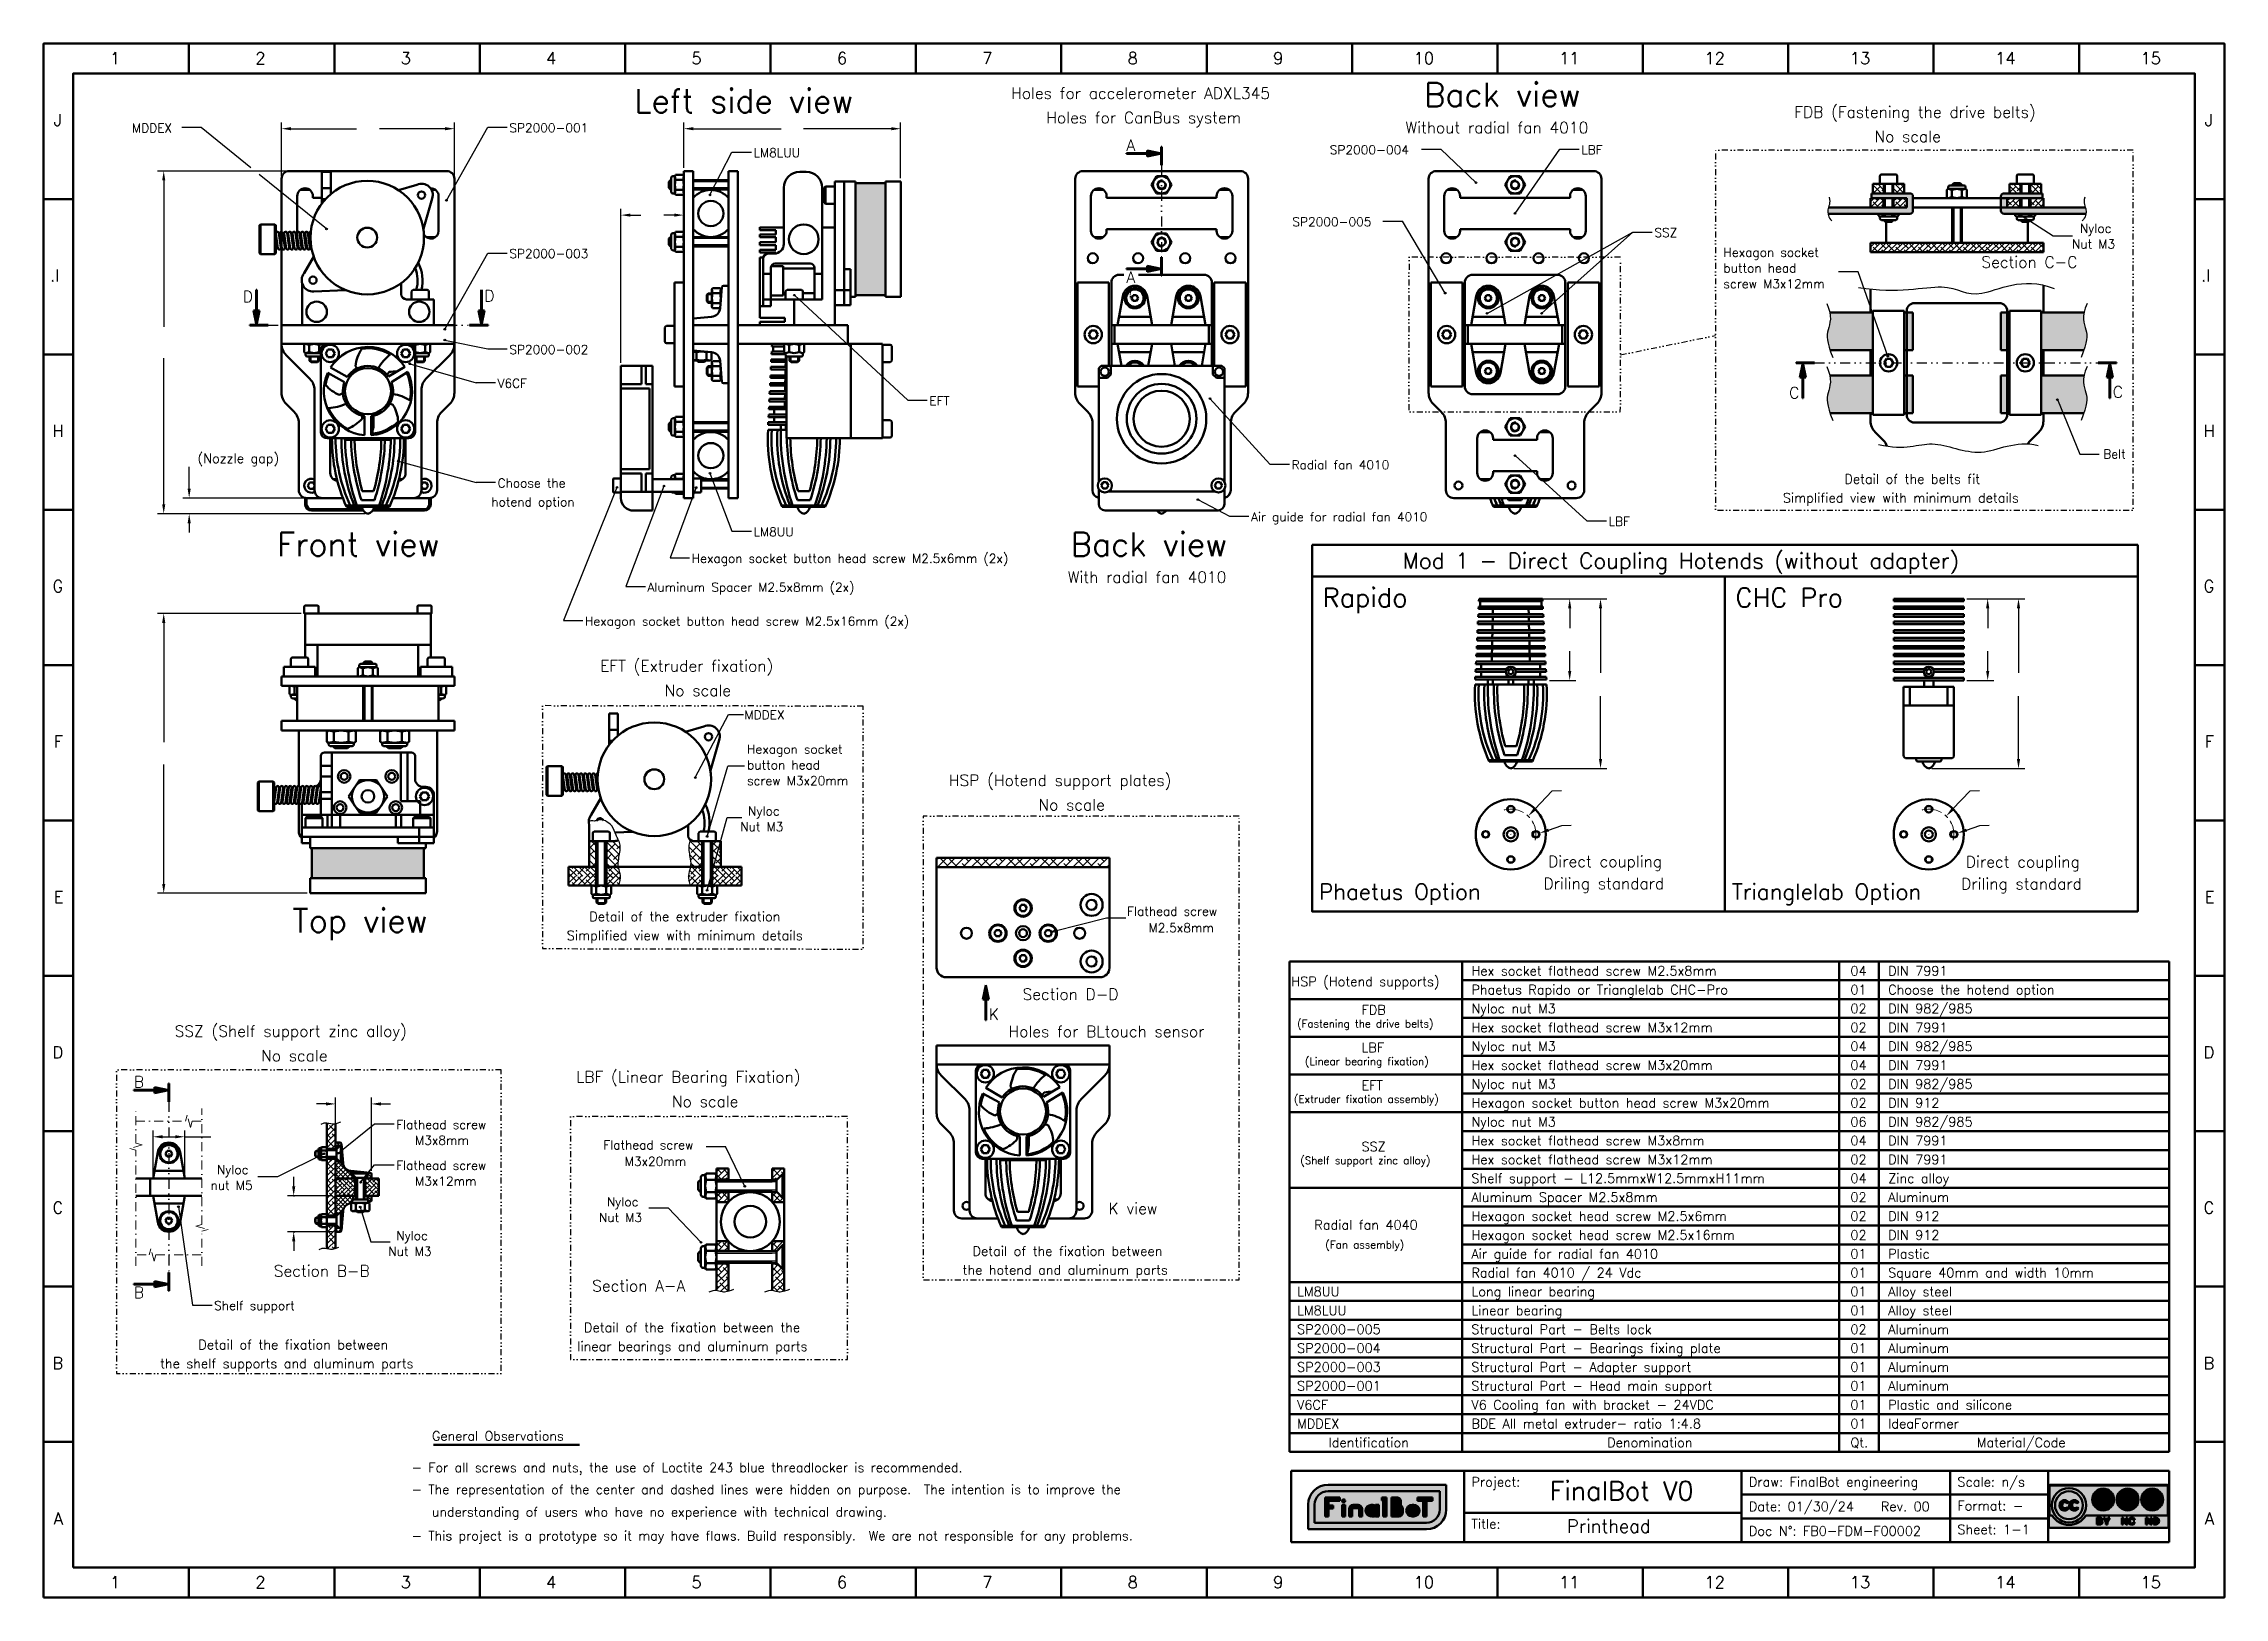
# Model space of a CAD drawing. Extents: x 22021 to 22715, y -7306 to -6812.
import ezdxf

# ---------------------------------------------------------------- set-up
doc = ezdxf.new("R2010")
doc.units = 0
doc.header["$PDMODE"] = 34
for name, pattern in [('CENTER', [50.8, 31.75, -6.35, 6.35, -6.35]), ('DASHDOTTINY', [3.81, 1.905, -0.9525, 0, -0.9525]), ('DASHED', [19.05, 12.7, -6.35]), ('DIVIDE', [31.75, 12.7, -6.35, 0, -6.35, 0, -6.35]), ('DIVIDETINY', [4.7625, 1.905, -0.9525, 0, -0.9525, 0, -0.9525])]:
    doc.linetypes.add(name, pattern=pattern)
doc.layers.get('0').update_dxf_attribs({"lineweight": 0})
for name, color, linetype, lineweight in [('Centro', 1, 'CENTER', 15), ('Cooler', 7, 'Continuous', 50), ('Encurtamento', 61, 'DASHDOTTINY', 13), ('Extrusora', 4, 'Continuous', 50), ('Fixação e Transmissão', 5, 'Continuous', 50), ('Guias', 30, 'Continuous', 50), ('Hotend', 4, 'Continuous', 50), ('Linha tracejada', 254, 'DASHED', 15), ('Perfis e Cantoneiras', 2, 'Continuous', 50), ('Peças Usinadas', 120, 'Continuous', 50)]:
    doc.layers.add(name, color=color, linetype=linetype, lineweight=lineweight)
for name, color, linetype in [('Corte', 130, 'DIVIDE'), ('Cotas', 90, 'Continuous'), ('Detalhe', 132, 'DIVIDETINY'), ('Hachura', 9, 'Continuous')]:
    doc.layers.add(name, color=color, linetype=linetype)
doc.styles.get("Standard").update_dxf_attribs({"font": 'romans.shx'})
doc.dimstyles.get("Standard").update_dxf_attribs({"dimtxt": 3, "dimasz": 3, "dimexe": 2, "dimexo": 1, "dimgap": 1, "dimtad": 0, "dimtoh": 1, "dimcen": 0.09, "dimadec": 0, "dimazin": 0, "dimtfac": 1, "dimtdec": 4, "dimtofl": 0, "dimtmove": 0, "dimatfit": 3, "dimfxl": 1, "dimtolj": 1, "dimtzin": 0, "dimarcsym": 0})

msp = doc.modelspace()

# ---------------------------------------------------------------- texts
at = {"layer": 'Cotas'}
for s, height, p in [('1', 3.78, (22041.81, -6818.452)), ('2', 3.78, (22088.07, -6818.452)), ('3', 3.78, (22134.33, -6818.452)), ('4', 3.78, (22180.591, -6818.452)), ('5', 3.78, (22226.851, -6818.452)), ('6', 3.78, (22273.112, -6818.452)), ('7', 3.78, (22319.372, -6818.452)), ('8', 3.78, (22365.632, -6818.452)), ('9', 3.78, (22411.893, -6818.452)), ('10', 3.78, (22456.641, -6818.452)), ('11', 3.78, (22502.902, -6818.452)), ('12', 3.78, (22549.162, -6818.452)), ('13', 3.78, (22595.422, -6818.452)), ('14', 3.78, (22641.683, -6818.452)), ('15', 3.78, (22687.943, -6818.452)), ('J', 3.78, (22023.898, -6838.112)), ('J', 3.78, (22708.354, -6838.112)), ('MDDEX', 2.835, (22048.814, -6840.165)), ('SP2000-001', 2.835, (22168.865, -6840.105)), ('LM8LUU', 2.835, (22246.576, -6847.992)), ('SP2000-004', 2.835, (22429.959, -6847.086)), ('LBF', 2.835, (22509.959, -6847.086)), ('SP2000-005', 2.835, (22418.043, -6869.985)), ('Nyloc', 2.835, (22668.611, -6872.071)), ('SSZ', 2.835, (22533.246, -6873.429)), ('Nut M3', 2.835, (22666.111, -6877.071)), ('SP2000-003', 2.835, (22168.865, -6880.105)), ('Hexagon socket', 2.835, (22555.204, -6879.705)), ('button head', 2.835, (22555.204, -6884.705)), ('.I', 3.78, (22022.764, -6887.522)), ('screw M3x12mm', 2.835, (22555.204, -6889.705)), ('.I', 3.78, (22707.22, -6887.522)), ('SP2000-002', 2.835, (22168.865, -6910.612)), ('V6CF', 2.835, (22165.15, -6921.354)), ('EFT', 2.835, (22302.556, -6926.908)), ('H', 3.78, (22023.52, -6936.932)), ('H', 3.78, (22707.976, -6936.932)), ('(Nozzle gap)', 3, (22069.672, -6945.277)), ('Radial fan 4010', 2.835, (22417.78, -6947.27)), ('Belt', 2.835, (22676.04, -6943.832)), ('Choose the', 2.835, (22165.15, -6953.068)), ('hotend option', 2.835, (22163.15, -6959.068)), ('LM8UU', 2.835, (22246.576, -6968.586)), ('Air guide for radial fan 4010', 2.835, (22404.884, -6963.819)), ('LBF', 2.835, (22518.647, -6965.27)), ('Hexagon socket button head screw M2.5x6mm (2x)', 2.835, (22226.918, -6977.039)), ('G', 3.78, (22023.52, -6986.343)), ('Aluminum Spacer M2.5x8mm (2x)', 2.835, (22212.853, -6986.181)), ('G', 3.78, (22707.976, -6986.343)), ('Hexagon socket button head screw M2.5x16mm (2x)', 2.835, (22192.961, -6996.995)), ('MDDEX', 2.835, (22243.693, -7026.782)), ('F', 3.78, (22023.898, -7035.753)), ('Hexagon socket', 2.835, (22244.527, -7037.703)), ('F', 3.78, (22708.354, -7035.753)), ('button head', 2.835, (22244.527, -7042.703)), ('screw M3x20mm', 2.835, (22244.527, -7047.703)), ('Nyloc', 2.835, (22244.827, -7057.369)), ('Nut M3', 2.835, (22242.327, -7062.369)), ('E', 3.78, (22023.898, -7085.163)), ('E', 3.78, (22708.354, -7085.163)), ('Flathead screw', 2.835, (22365.456, -7089.244)), ('M2.5x8mm', 2.835, (22372.282, -7094.483)), ('Hex socket flathead screw M2.5x8mm', 3, (22475.006, -7108.262)), ('04', 3, (22595.606, -7108.262)), ('DIN 7991', 3, (22607.606, -7108.262)), ('HSP (Hotend supports)', 3, (22417.681, -7111.667)), ('Phaetus Rapido or Trianglelab CHC-Pro', 3, (22475.006, -7114.262)), ('01', 3, (22595.606, -7114.262)), ('Choose the hotend option', 3, (22607.606, -7114.262)), ('FDB', 3, (22440.025, -7120.667)), ('Nyloc nut M3', 3, (22475.006, -7120.262)), ('02', 3, (22595.606, -7120.262)), ('DIN 982/985', 3, (22607.606, -7120.262)), ('(Fastening the drive belts)', 2.4, (22419.535, -7124.762)), ('Hex socket flathead screw M3x12mm', 3, (22475.006, -7126.262)), ('02', 3, (22595.606, -7126.262)), ('DIN 7991', 3, (22607.606, -7126.262)), ('D', 3.78, (22023.52, -7134.574)), ('LBF', 3, (22440.025, -7132.667)), ('Nyloc nut M3', 3, (22475.006, -7132.262)), ('04', 3, (22595.606, -7132.262)), ('DIN 982/985', 3, (22607.606, -7132.262)), ('D', 3.78, (22707.976, -7134.574)), ('(Linear bearing fixation)', 2.4, (22422.035, -7136.762)), ('Hex socket flathead screw M3x20mm', 3, (22475.006, -7138.262)), ('04', 3, (22595.606, -7138.262)), ('DIN 7991', 3, (22607.606, -7138.262)), ('(Extruder fixation assembly)', 2.4, (22418.535, -7148.762)), ('EFT', 3, (22440.025, -7144.667)), ('Nyloc nut M3', 3, (22475.006, -7144.262)), ('02', 3, (22595.606, -7144.262)), ('DIN 982/985', 3, (22607.606, -7144.262)), ('Hexagon socket button head screw M3x20mm', 3, (22475.006, -7150.262)), ('Nyloc nut M3', 3, (22475.006, -7156.262)), ('02', 3, (22595.606, -7150.262)), ('06', 3, (22595.606, -7156.262)), ('DIN 912', 3, (22607.606, -7150.262)), ('DIN 982/985', 3, (22607.606, -7156.262)), ('Flathead screw', 2.835, (22132.888, -7157.07)), ('M3x8mm', 2.835, (22138.888, -7162.07)), ('Flathead screw', 2.835, (22198.776, -7163.544)), ('Hex socket flathead screw M3x8mm', 3, (22475.006, -7162.262)), ('04', 3, (22595.606, -7162.262)), ('DIN 7991', 3, (22607.606, -7162.262)), ('Flathead screw', 2.835, (22132.888, -7170.07)), ('M3x20mm', 2.835, (22205.602, -7168.783)), ('(Shelf support zinc alloy)', 2.4, (22420.535, -7168.262)), ('SSZ', 3, (22440.025, -7164.167)), ('Hex socket flathead screw M3x12mm', 3, (22475.006, -7168.262)), ('02', 3, (22595.606, -7168.262)), ('DIN 7991', 3, (22607.606, -7168.262)), ('nut M5', 2.835, (22073.814, -7176.399)), ('Nyloc', 2.835, (22075.814, -7171.399)), ('M3x12mm', 2.835, (22138.888, -7175.07)), ('Shelf support - L12.5mmxW12.5mmxH11mm', 3, (22475.006, -7174.262)), ('04', 3, (22595.606, -7174.262)), ('Zinc alloy', 3, (22607.606, -7174.262)), ('C', 3.78, (22023.52, -7183.984)), ('Nyloc', 2.835, (22199.899, -7181.638)), ('Aluminum Spacer M2.5x8mm', 3, (22475.006, -7180.262)), ('02', 3, (22595.606, -7180.262)), ('Aluminum', 3, (22607.606, -7180.262)), ('C', 3.78, (22707.976, -7183.984)), ('Nut M3', 2.835, (22197.399, -7186.638)), ('Radial fan 4040', 3, (22425.025, -7189.064)), ('Hexagon socket head screw M2.5x6mm', 3, (22475.006, -7186.262)), ('02', 3, (22595.606, -7186.262)), ('DIN 912', 3, (22607.606, -7186.262)), ('Nut M3', 2.835, (22130.388, -7197.384)), ('Nyloc', 2.835, (22132.888, -7192.384)), ('(Fan assembly)', 2.4, (22428.535, -7195.064)), ('Air guide for radial fan 4010', 3, (22475.006, -7198.262)), ('Hexagon socket head screw M2.5x16mm', 3, (22475.006, -7192.262)), ('02', 3, (22595.606, -7192.262)), ('01', 3, (22595.606, -7198.262)), ('DIN 912', 3, (22607.606, -7192.262)), ('Plastic', 3, (22607.606, -7198.262)), ('Radial fan 4010 / 24 Vdc', 3, (22475.006, -7204.262)), ('01', 3, (22595.606, -7204.262)), ('Square 40mm and width 10mm', 3, (22607.606, -7204.262)), ('LM8UU', 3, (22419.535, -7210.262)), ('Long linear bearing', 3, (22475.006, -7210.262)), ('01', 3, (22595.606, -7210.262)), ('Alloy steel', 3, (22607.606, -7210.262)), ('Shelf support', 2.835, (22074.959, -7214.647)), ('LM8LUU', 3, (22419.535, -7216.262)), ('Linear bearing', 3, (22475.006, -7216.262)), ('01', 3, (22595.606, -7216.262)), ('Alloy steel', 3, (22607.606, -7216.262)), ('SP2000-005', 3, (22419.535, -7222.262)), ('Structural Part - Belts lock', 3, (22475.006, -7222.262)), ('02', 3, (22595.606, -7222.262)), ('Aluminum', 3, (22607.606, -7222.262)), ('B', 3.78, (22023.52, -7233.394)), ('SP2000-004', 3, (22419.535, -7228.262)), ('Structural Part - Bearings fixing plate', 3, (22475.006, -7228.262)), ('01', 3, (22595.606, -7228.262)), ('Aluminum', 3, (22607.606, -7228.262)), ('B', 3.78, (22707.976, -7233.394)), ('SP2000-003', 3, (22419.535, -7234.262)), ('SP2000-001', 3, (22419.535, -7240.262)), ('Structural Part - Adapter support', 3, (22475.006, -7234.262)), ('Structural Part - Head main support', 3, (22475.006, -7240.262)), ('01', 3, (22595.606, -7234.262)), ('01', 3, (22595.606, -7240.262)), ('Aluminum', 3, (22607.606, -7234.262)), ('Aluminum', 3, (22607.606, -7240.262)), ('V6CF', 3, (22419.535, -7246.262)), ('V6 Cooling fan with bracket - 24VDC', 3, (22475.006, -7246.262)), ('01', 3, (22595.606, -7246.262)), ('Plastic and silicone', 3, (22607.606, -7246.262)), ('MDDEX', 3, (22419.535, -7252.262)), ('BDE All metal extruder- ratio 1:4.8', 3, (22475.006, -7252.262)), ('01', 3, (22595.606, -7252.262)), ('IdeaFormer', 3, (22607.606, -7252.262)), ('Identification', 3, (22429.533, -7258.262)), ('Denomination', 3, (22518.206, -7258.262)), ('Qt.', 3, (22595.606, -7258.262)), ('Material/Code', 3, (22635.806, -7258.262)), ('Project:', 3, (22475.006, -7270.796)), ('FinalBot V0', 6, (22499.927, -7275.116)), ('Draw: FinalBot engineering', 3, (22563.285, -7270.796)), ('Scale: n/s', 3, (22629.653, -7270.796)), ('A', 3.78, (22023.898, -7282.804)), ('Date: 01/30/24', 3, (22563.285, -7278.596)), ('Rev. 00', 3, (22605.285, -7278.596)), ('Format: -', 3, (22629.653, -7278.362)), ('A', 3.78, (22708.354, -7282.804)), ('Title:', 3, (22475.006, -7284.126)), ('Printhead', 4.2, (22505.38, -7285.482)), ('Doc N°: FB0-FDM-F00002', 3, (22563.285, -7286.396)), ('Sheet: 1-1', 3, (22629.653, -7285.928)), ('1', 3.78, (22041.81, -7303.105)), ('2', 3.78, (22088.07, -7303.105)), ('3', 3.78, (22134.33, -7303.105)), ('4', 3.78, (22180.591, -7303.105)), ('5', 3.78, (22226.851, -7303.105)), ('6', 3.78, (22273.112, -7303.105)), ('7', 3.78, (22319.372, -7303.105)), ('8', 3.78, (22365.632, -7303.105)), ('9', 3.78, (22411.893, -7303.105)), ('10', 3.78, (22456.641, -7303.105)), ('11', 3.78, (22502.902, -7303.105)), ('12', 3.78, (22549.162, -7303.105)), ('13', 3.78, (22595.422, -7303.105)), ('14', 3.78, (22641.683, -7303.105)), ('15', 3.78, (22687.943, -7303.105))]:
    msp.add_text(s, height=height, dxfattribs=at).set_placement(p)
at = {"layer": 'Cotas', "color": 7}
for s, height, p in [('Left side view', 7.5, (22208.667, -6833.872)), ('Back view', 7.5, (22459.985, -6831.912)), ('FDB (Fastening the drive belts)', 3.6, (22577.73, -6835.454)), ('Without radial fan 4010', 3.6, (22454.028, -6840.411)), ('No scale', 3.6, (22603.235, -6843.254)), ('Detail of the belts fit', 3, (22593.687, -6951.851)), ('Simplified view with minimum details', 3, (22574.092, -6957.851)), ('Front view', 7.5, (22094.99, -6974.872)), ('Back view', 7.5, (22347.535, -6974.872)), ('Mod 1 - Direct Coupling Hotends (without adapter)', 5, (22453.167, -6978.869)), ('With radial fan 4010', 3.6, (22346.577, -6983.371)), ('Rapido', 6, (22427.698, -6991.05)), ('CHC Pro', 6, (22559.058, -6991.05)), ('EFT (Extruder fixation)', 3.6, (22197.787, -7011.607)), ('No scale', 3.6, (22218.292, -7019.407)), ('HSP (Hotend support plates)', 3.6, (22308.733, -7047.988)), ('No scale', 3.6, (22337.239, -7055.788)), ('Direct coupling', 3.6, (22499.424, -7073.813)), ('Direct coupling', 3.6, (22632.341, -7073.91)), ('Driling standard', 3.6, (22497.924, -7080.813)), ('Driling standard', 3.6, (22630.841, -7080.91)), ('Phaetus Option', 5, (22426.553, -7084.129)), ('Trianglelab Option', 5, (22557.912, -7084.129)), ('Top view', 7.5, (22099.882, -7094.553)), ('Detail of the extruder fixation', 3, (22194.31, -7091.003)), ('Simplified view with minimum details', 3, (22187.149, -7097.003)), ('SSZ (Shelf support zinc alloy)', 3.6, (22062.39, -7127.746)), ('No scale', 3.6, (22089.895, -7135.546)), ('LBF (Linear Bearing Fixation)', 3.6, (22190.118, -7142.299)), ('No scale', 3.6, (22220.624, -7150.099)), ('Detail of the fixation between', 3, (22316.256, -7197.385)), ('the hotend and aluminum parts', 3, (22313.096, -7203.385)), ('Detail of the fixation between the', 3, (22192.641, -7221.696)), ('the shelf supports and aluminum parts', 3, (22057.752, -7233.143)), ('Detail of the fixation between', 3, (22069.913, -7227.143)), ('linear bearings and aluminum parts', 3, (22190.48, -7227.696))]:
    msp.add_text(s, height=height, dxfattribs=at).set_placement(p)
at = {"layer": 'Cotas', "color": 1}
for s, height, p in [('Holes for accelerometer ADXL345', 3.6, (22328.56, -6829.492)), ('General Observations', 2.95312, (22144.287, -7256.145)), ('- For all screws and nuts, the use of Loctite 243 blue threadlocker is recommended.', 2.95312, (22137.791, -7266.186)), ('- The representation of the center and dashed lines were hidden on purpose.  The intention is to improve the', 2.953125, (22137.791, -7273.174)), ('understanding of users who have no experience with technical drawing.', 2.95312, (22144.229, -7280.313)), ('- This project is a prototype so it may have flaws. Build responsibly.  We are not responsible for any problems.', 2.953125, (22137.791, -7287.892))]:
    msp.add_text(s, height=height, dxfattribs=at).set_placement(p)
at = {"layer": 'Cotas', "color": 140}
msp.add_text('Holes for CanBus system', height=3.6, dxfattribs=at).set_placement((22339.743, -6837.243))
at = {"layer": 'Cotas', "color": 40}
msp.add_text('Holes for BLtouch sensor', height=3.6, dxfattribs=at).set_placement((22327.736, -7127.87))
at = {"layer": 'Perfis e Cantoneiras', "color": 130}
for s, p in [('A', (22365.256, -6845.99)), ('Section C-C', (22637.289, -6883.184)), ('D', (22160.915, -6893.895)), ('A', (22365.256, -6887.986)), ('D', (22084.089, -6894.148)), ('C', (22576.118, -6924.733)), ('C', (22679.102, -6924.48)), ('Section D-D', (22332.189, -7116.022)), ('K', (22321.457, -7122.359)), ('B', (22049.391, -7143.872)), ('K view', (22359.542, -7184.132)), ('Section B-B', (22093.924, -7204.005)), ('B', (22049.391, -7210.868)), ('Section A-A', (22195.247, -7208.739))]:
    msp.add_text(s, height=3.6, dxfattribs=at).set_placement(p)

# ---------------------------------------------------------------- blocks, each defined once
blk = doc.blocks.new('*D_q')
at = {"color": 0, "linetype": 'ByBlock', "lineweight": -2}
for p, q in [((22097.89, -6852.42), (22056.91, -6852.42)), ((22058.91, -6855.42), (22058.91, -6901.92)), ((22058.91, -6958.42), (22058.91, -6911.92)), ((22122.89, -6961.42), (22056.91, -6961.42))]:
    blk.add_line(p, q, dxfattribs=at)
for points in [[(22058.91, -6852.42), (22058.41, -6855.42), (22058.91, -6852.42), (22059.41, -6855.42)], [(22058.91, -6961.42), (22059.41, -6958.42), (22058.91, -6961.42), (22058.41, -6958.42)]]:
    blk.add_solid(points, dxfattribs=at)
at = {"layer": 'Defpoints', "color": 0, "linetype": 'ByBlock', "lineweight": 0}
for p in [(22058.91, -6852.42), (22098.89, -6852.42), (22058.91, -6961.42), (22123.89, -6961.42)]:
    blk.add_point(p, dxfattribs=at)
blk = doc.blocks.new('*D_s')
at = {"color": 0, "linetype": 'ByBlock', "lineweight": -2}
for p, q in [((22096.39, -6853.92), (22096.39, -6836.96)), ((22099.39, -6838.96), (22120.25, -6838.96)), ((22148.39, -6838.96), (22127.54, -6838.96)), ((22151.39, -6853.92), (22151.39, -6836.96))]:
    blk.add_line(p, q, dxfattribs=at)
for points in [[(22096.39, -6838.96), (22099.39, -6839.46), (22096.39, -6838.96), (22099.39, -6838.46)], [(22151.39, -6838.96), (22148.39, -6838.46), (22151.39, -6838.96), (22148.39, -6839.46)]]:
    blk.add_solid(points, dxfattribs=at)
at = {"layer": 'Defpoints', "color": 0, "linetype": 'ByBlock', "lineweight": 0}
for p in [(22096.39, -6838.96), (22151.39, -6838.96), (22096.39, -6854.92), (22151.39, -6854.92)]:
    blk.add_point(p, dxfattribs=at)
blk = doc.blocks.new('*D_t')
at = {"color": 0, "linetype": 'ByBlock', "lineweight": -2}
for p, q in [((22224.4, -6851.42), (22224.4, -6836.96)), ((22227.4, -6838.96), (22255.33, -6838.96)), ((22290.4, -6838.96), (22262.47, -6838.96)), ((22293.4, -6854.74), (22293.4, -6836.96))]:
    blk.add_line(p, q, dxfattribs=at)
for points in [[(22224.4, -6838.96), (22227.4, -6839.46), (22224.4, -6838.96), (22227.4, -6838.46)], [(22293.4, -6838.96), (22290.4, -6838.46), (22293.4, -6838.96), (22290.4, -6839.46)]]:
    blk.add_solid(points, dxfattribs=at)
at = {"layer": 'Defpoints', "color": 0, "linetype": 'ByBlock', "lineweight": 0}
for p in [(22224.4, -6838.96), (22293.4, -6838.96), (22224.4, -6852.42), (22293.4, -6855.74)]:
    blk.add_point(p, dxfattribs=at)
blk = doc.blocks.new('*D_u')
at = {"color": 0, "linetype": 'ByBlock', "lineweight": -2}
for p, q in [((22204.4, -6913.42), (22204.4, -6864.44)), ((22207.4, -6866.44), (22210.76, -6866.44)), ((22221.4, -6866.44), (22218.05, -6866.44)), ((22224.4, -6871.17), (22224.4, -6864.44))]:
    blk.add_line(p, q, dxfattribs=at)
for points in [[(22204.4, -6866.44), (22207.4, -6866.94), (22204.4, -6866.44), (22207.4, -6865.94)], [(22224.4, -6866.44), (22221.4, -6865.94), (22224.4, -6866.44), (22221.4, -6866.94)]]:
    blk.add_solid(points, dxfattribs=at)
at = {"layer": 'Defpoints', "color": 0, "linetype": 'ByBlock', "lineweight": 0}
for p in [(22204.4, -6866.44), (22224.4, -6866.44), (22224.4, -6872.17), (22204.4, -6914.42)]:
    blk.add_point(p, dxfattribs=at)
blk = doc.blocks.new('*D_v')
at = {"color": 0, "linetype": 'ByBlock', "lineweight": -2}
for p, q in [((22102.64, -6993.12), (22056.91, -6993.12)), ((22058.91, -6996.12), (22058.91, -7034.05)), ((22058.91, -7079.12), (22058.91, -7041.19)), ((22104.52, -7082.12), (22056.91, -7082.12))]:
    blk.add_line(p, q, dxfattribs=at)
for points in [[(22058.91, -6993.12), (22058.41, -6996.12), (22058.91, -6993.12), (22059.41, -6996.12)], [(22058.91, -7082.12), (22059.41, -7079.12), (22058.91, -7082.12), (22058.41, -7079.12)]]:
    blk.add_solid(points, dxfattribs=at)
at = {"layer": 'Defpoints', "color": 0, "linetype": 'ByBlock', "lineweight": 0}
for p in [(22058.91, -6993.12), (22103.64, -6993.12), (22058.91, -7082.12), (22105.52, -7082.12)]:
    blk.add_point(p, dxfattribs=at)
blk = doc.blocks.new('*D_r')
at = {"color": 0, "linetype": 'ByBlock', "lineweight": -2}
for p, q in [((22067.01, -6953.42), (22067.01, -6946.53)), ((22103.39, -6956.42), (22065.01, -6956.42)), ((22122.89, -6961.42), (22065.01, -6961.42)), ((22067.01, -6964.42), (22067.01, -6967.42))]:
    blk.add_line(p, q, dxfattribs=at)
for points in [[(22067.01, -6956.42), (22067.51, -6953.42), (22067.01, -6956.42), (22066.51, -6953.42)], [(22067.01, -6961.42), (22066.51, -6964.42), (22067.01, -6961.42), (22067.51, -6964.42)]]:
    blk.add_solid(points, dxfattribs=at)
at = {"layer": 'Defpoints', "color": 0, "linetype": 'ByBlock', "lineweight": 0}
for p in [(22067.01, -6956.42), (22104.39, -6956.42), (22067.01, -6961.42), (22123.89, -6961.42)]:
    blk.add_point(p, dxfattribs=at)
blk = doc.blocks.new('*D_0_0')
at = {"color": 0, "linetype": 'ByBlock', "lineweight": -2}
for p, q in [((22488.54, -6988.44), (22518.09, -6988.44)), ((22516.09, -6991.44), (22516.09, -7012.03)), ((22516.09, -7039.44), (22516.09, -7019.46)), ((22488.54, -7042.44), (22518.09, -7042.44))]:
    blk.add_line(p, q, dxfattribs=at)
for points in [[(22516.09, -6988.44), (22515.59, -6991.44), (22516.09, -6988.44), (22516.59, -6991.44)], [(22516.09, -7042.44), (22516.59, -7039.44), (22516.09, -7042.44), (22515.59, -7039.44)]]:
    blk.add_solid(points, dxfattribs=at)
at = {"layer": 'Defpoints', "color": 0, "linetype": 'ByBlock', "lineweight": 0}
for p in [(22487.54, -6988.44), (22516.09, -6988.44), (22487.54, -7042.44), (22516.09, -7042.44)]:
    blk.add_point(p, dxfattribs=at)
blk = doc.blocks.new('*D_w')
for p, q in [((22495.45, -7063.37), (22495.63, -7063.36)), ((22495.55, -7063.46), (22495.54, -7063.28))]:
    blk.add_line(p, q)
at = {"color": 0, "linetype": 'ByBlock', "lineweight": -2}
for p, q in [((22499.57, -7062.01), (22503.8, -7060.59)), ((22503.8, -7060.59), (22506.79, -7060.42))]:
    blk.add_line(p, q, dxfattribs=at)
blk.add_solid([(22496.73, -7062.97), (22499.73, -7062.48), (22496.73, -7062.97), (22499.41, -7061.54)], dxfattribs=at)
at = {"layer": 'Defpoints', "color": 0, "linetype": 'ByBlock', "lineweight": 0}
for p in [(22494.36, -7063.76), (22495.54, -7063.37)]:
    blk.add_point(p, dxfattribs=at)
blk = doc.blocks.new('*D_y')
at = {"color": 0, "linetype": 'ByBlock', "lineweight": -2}
for p, q in [((22495.14, -7055.41), (22500.72, -7049.58)), ((22500.72, -7049.58), (22503.71, -7049.41))]:
    blk.add_line(p, q, dxfattribs=at)
for p, q in [((22487.45, -7063.37), (22487.63, -7063.36)), ((22487.55, -7063.46), (22487.54, -7063.28))]:
    blk.add_line(p, q)
blk.add_solid([(22493.07, -7057.58), (22495.5, -7055.76), (22493.07, -7057.58), (22494.78, -7055.07)], dxfattribs=at)
at = {"layer": 'Defpoints', "color": 0, "linetype": 'ByBlock', "lineweight": 0}
for p in [(22487.54, -7063.37), (22493.07, -7057.58)]:
    blk.add_point(p, dxfattribs=at)
blk = doc.blocks.new('*D_10')
at = {"color": 0, "linetype": 'ByBlock', "lineweight": -2}
for p, q in [((22498.63, -6988.44), (22508.28, -6988.44)), ((22506.28, -6991.44), (22506.28, -6997.79)), ((22506.28, -7011.44), (22506.28, -7005.08)), ((22499.87, -7014.44), (22508.28, -7014.44))]:
    blk.add_line(p, q, dxfattribs=at)
for points in [[(22506.28, -6988.44), (22505.78, -6991.44), (22506.28, -6988.44), (22506.78, -6991.44)], [(22506.28, -7014.44), (22506.78, -7011.44), (22506.28, -7014.44), (22505.78, -7011.44)]]:
    blk.add_solid(points, dxfattribs=at)
at = {"layer": 'Defpoints', "color": 0, "linetype": 'ByBlock', "lineweight": 0}
for p in [(22497.63, -6988.44), (22506.28, -6988.44), (22498.87, -7014.44), (22506.28, -7014.44)]:
    blk.add_point(p, dxfattribs=at)
blk = doc.blocks.new('*D_0_11')
at = {"color": 0, "linetype": 'ByBlock', "lineweight": -2}
for p, q in [((22632.69, -6988.44), (22651.09, -6988.44)), ((22649.09, -6991.44), (22649.09, -7012.03)), ((22649.09, -7039.44), (22649.09, -7019.46)), ((22621.54, -7042.44), (22651.09, -7042.44))]:
    blk.add_line(p, q, dxfattribs=at)
for points in [[(22649.09, -6988.44), (22648.59, -6991.44), (22649.09, -6988.44), (22649.59, -6991.44)], [(22649.09, -7042.44), (22649.59, -7039.44), (22649.09, -7042.44), (22648.59, -7039.44)]]:
    blk.add_solid(points, dxfattribs=at)
at = {"layer": 'Defpoints', "color": 0, "linetype": 'ByBlock', "lineweight": 0}
for p in [(22631.69, -6988.44), (22649.09, -6988.44), (22620.54, -7042.44), (22649.09, -7042.44)]:
    blk.add_point(p, dxfattribs=at)
blk = doc.blocks.new('*D_12')
for p, q in [((22628.45, -7063.37), (22628.63, -7063.36)), ((22628.55, -7063.46), (22628.54, -7063.28))]:
    blk.add_line(p, q)
at = {"color": 0, "linetype": 'ByBlock', "lineweight": -2}
for p, q in [((22632.57, -7062.01), (22636.8, -7060.59)), ((22636.8, -7060.59), (22639.79, -7060.42))]:
    blk.add_line(p, q, dxfattribs=at)
blk.add_solid([(22629.73, -7062.97), (22632.73, -7062.48), (22629.73, -7062.97), (22632.41, -7061.54)], dxfattribs=at)
at = {"layer": 'Defpoints', "color": 0, "linetype": 'ByBlock', "lineweight": 0}
for p in [(22627.36, -7063.76), (22628.54, -7063.37)]:
    blk.add_point(p, dxfattribs=at)
blk = doc.blocks.new('*D_14')
at = {"color": 0, "linetype": 'ByBlock', "lineweight": -2}
for p, q in [((22628.14, -7055.41), (22633.72, -7049.58)), ((22633.72, -7049.58), (22636.71, -7049.41))]:
    blk.add_line(p, q, dxfattribs=at)
for p, q in [((22620.45, -7063.37), (22620.63, -7063.36)), ((22620.55, -7063.46), (22620.54, -7063.28))]:
    blk.add_line(p, q)
blk.add_solid([(22626.07, -7057.58), (22628.5, -7055.76), (22626.07, -7057.58), (22627.78, -7055.07)], dxfattribs=at)
at = {"layer": 'Defpoints', "color": 0, "linetype": 'ByBlock', "lineweight": 0}
for p in [(22620.54, -7063.37), (22626.07, -7057.58)]:
    blk.add_point(p, dxfattribs=at)
blk = doc.blocks.new('*D_15')
at = {"color": 0, "linetype": 'ByBlock', "lineweight": -2}
for p, q in [((22632.69, -6988.44), (22641.28, -6988.44)), ((22639.28, -6991.44), (22639.28, -6997.8)), ((22639.28, -7011.44), (22639.28, -7005.08)), ((22632.69, -7014.44), (22641.28, -7014.44))]:
    blk.add_line(p, q, dxfattribs=at)
for points in [[(22639.28, -6988.44), (22638.78, -6991.44), (22639.28, -6988.44), (22639.78, -6991.44)], [(22639.28, -7014.44), (22639.78, -7011.44), (22639.28, -7014.44), (22638.78, -7011.44)]]:
    blk.add_solid(points, dxfattribs=at)
at = {"layer": 'Defpoints', "color": 0, "linetype": 'ByBlock', "lineweight": 0}
for p in [(22631.69, -6988.44), (22639.28, -6988.44), (22631.69, -7014.44), (22639.28, -7014.44)]:
    blk.add_point(p, dxfattribs=at)
blk = doc.blocks.new('*D_11')
at = {"color": 0, "linetype": 'ByBlock', "lineweight": -2}
for p, q in [((22100.27, -7175.32), (22100.27, -7172.32)), ((22112.57, -7178.32), (22098.27, -7178.32)), ((22100.27, -7178.32), (22100.27, -7178.5)), ((22112.57, -7189.77), (22098.27, -7189.77)), ((22100.27, -7189.77), (22100.27, -7190.08)), ((22100.27, -7192.77), (22100.27, -7195.77))]:
    blk.add_line(p, q, dxfattribs=at)
for points in [[(22100.27, -7178.32), (22100.77, -7175.32), (22100.27, -7178.32), (22099.77, -7175.32)], [(22100.27, -7189.77), (22099.77, -7192.77), (22100.27, -7189.77), (22100.77, -7192.77)]]:
    blk.add_solid(points, dxfattribs=at)
at = {"layer": 'Defpoints', "color": 0, "linetype": 'ByBlock', "lineweight": 0}
for p in [(22100.27, -7178.32), (22113.57, -7178.32), (22100.27, -7189.77), (22113.57, -7189.77)]:
    blk.add_point(p, dxfattribs=at)
blk = doc.blocks.new('*D_16')
at = {"color": 0, "linetype": 'ByBlock', "lineweight": -2}
for p, q in [((22113.57, -7160.38), (22113.57, -7147.1)), ((22125.02, -7170.41), (22125.02, -7147.1)), ((22110.57, -7149.1), (22107.57, -7149.1)), ((22113.57, -7149.1), (22113.34, -7149.1)), ((22125.02, -7149.1), (22124.91, -7149.1)), ((22128.02, -7149.1), (22131.02, -7149.1))]:
    blk.add_line(p, q, dxfattribs=at)
for points in [[(22113.57, -7149.1), (22110.57, -7148.6), (22113.57, -7149.1), (22110.57, -7149.6)], [(22125.02, -7149.1), (22128.02, -7149.6), (22125.02, -7149.1), (22128.02, -7148.6)]]:
    blk.add_solid(points, dxfattribs=at)
at = {"layer": 'Defpoints', "color": 0, "linetype": 'ByBlock', "lineweight": 0}
for p in [(22113.57, -7149.1), (22125.02, -7149.1), (22113.57, -7161.38), (22125.02, -7171.41)]:
    blk.add_point(p, dxfattribs=at)
blk = doc.blocks.new('*D_17')
at = {"color": 0, "linetype": 'ByBlock', "lineweight": -2}
for p, q in [((22055.54, -7171.82), (22055.54, -7157.54)), ((22058.54, -7159.54), (22062.61, -7159.54)), ((22065.61, -7171.82), (22065.61, -7157.54)), ((22065.61, -7159.54), (22073.9, -7159.54))]:
    blk.add_line(p, q, dxfattribs=at)
for points in [[(22055.54, -7159.54), (22058.54, -7160.04), (22055.54, -7159.54), (22058.54, -7159.04)], [(22065.61, -7159.54), (22062.61, -7159.04), (22065.61, -7159.54), (22062.61, -7160.04)]]:
    blk.add_solid(points, dxfattribs=at)
at = {"layer": 'Defpoints', "color": 0, "linetype": 'ByBlock', "lineweight": 0}
for p in [(22055.54, -7159.54), (22065.61, -7159.54), (22055.54, -7172.82), (22065.61, -7172.82)]:
    blk.add_point(p, dxfattribs=at)
blk = doc.blocks.new('Logo CC')
at = {"layer": 'Peças Usinadas'}
h = blk.add_hatch(color=252, dxfattribs=at)
h.dxf.hatch_style = 1
h.paths.add_polyline_path([(20.48, 4.9, 0.414214), (20.04, 5.34), (-17.19, 5.34, 0.414214), (-17.63, 4.9), (-17.63, -7.85, 0.414214), (-17.19, -8.29), (20.04, -8.29, 0.414214), (20.48, -7.85), (20.48, 4.9)])
h.paths.add_polyline_path([(-16.56, -4.37), (-17.44, -4.37), (-17.44, 4.9, -0.414214), (-17.19, 5.15), (20.04, 5.15, -0.414214), (20.29, 4.9), (20.29, -4.37), (-5.84, -4.37, -0.563159), (-16.56, -4.37)], flags=16)
h.paths.add_polyline_path([(-16.67, -1.12, -1), (-5.73, -1.12, -1), (-16.67, -1.12)], flags=0)
h.paths.add_polyline_path([(-2.34, -5.06), (-1.12, -5.06, -0.661969), (-0.86, -6.06, -0.788457), (-1.09, -7.22), (-2.34, -7.22), (-2.34, -5.06)], flags=16)
h.paths.add_polyline_path([(-0.23, -5.14), (0.26, -5.14), (0.76, -5.98), (1.27, -5.14), (1.76, -5.14), (1, -6.41), (1, -7.27), (0.76, -7.27), (0.53, -7.27), (0.53, -6.41), (-0.23, -5.14)], flags=16)
h.paths.add_polyline_path([(5.57, -5.1), (6.05, -5.1), (6.97, -6.44), (6.97, -5.1), (7.45, -5.1), (7.45, -7.21), (6.97, -7.21), (6.05, -5.87), (6.05, -7.23), (5.57, -7.23), (5.57, -5.1)], flags=16)
h.paths.add_polyline_path([(7.82, -5.75, -0.213732), (8.48, -5.08, -0.134698), (9.1, -5.09, -0.397759), (9.71, -5.83), (9.24, -5.83, 0.6511), (8.35, -5.62, 0.22418), (8.31, -6.58, 0.699149), (9.24, -6.54), (9.71, -6.54, -0.390337), (8.8, -7.31, -0.329081), (7.83, -6.65, -0.166195), (7.82, -5.75)], flags=16)
h.paths.add_polyline_path([(13.29, -5.1), (13.77, -5.1), (14.7, -6.44), (14.7, -5.1), (15.18, -5.1), (15.18, -7.21), (14.7, -7.21), (13.77, -5.87), (13.77, -7.23), (13.29, -7.23), (13.29, -5.1)], flags=16)
h.paths.add_polyline_path([(15.66, -5.1), (16.59, -5.1, -0.863396), (16.59, -7.21), (15.66, -7.21), (15.66, -5.1)], flags=16)
h.paths.add_polyline_path([(16.02, -5.45), (16.59, -5.45, -0.611418), (16.59, -6.9), (16.02, -6.9), (16.02, -5.45)], flags=0)
h.paths.add_polyline_path([(-1.84, -5.45), (-1.29, -5.45, -0.888745), (-1.29, -5.94), (-1.84, -5.94), (-1.84, -5.45)], flags=0)
h.paths.add_polyline_path([(-1.84, -6.36), (-1.21, -6.36, -0.888745), (-1.21, -6.85), (-1.84, -6.85), (-1.84, -6.36)], flags=0)
h.paths.add_polyline_path([(-6.76, -1.12, -1), (-15.64, -1.12, -1), (-6.76, -1.12)], flags=0)
h.paths.add_polyline_path([(3.13, 0.69, -1), (-3.81, 0.69, -1), (3.13, 0.69)], flags=0)
h.paths.add_polyline_path([(2.59, 0.69, -1), (-3.27, 0.69, -1), (2.59, 0.69)], flags=0)
h.paths.add_polyline_path([(-1.12, 1.44, -0.414214), (-0.92, 1.64), (-0.34, 1.64), (0.23, 1.64, -0.414213), (0.43, 1.44), (0.43, 0), (0, 0), (0, -1.46), (-0.34, -1.46), (-0.69, -1.46), (-0.69, 0), (-1.12, 0), (-1.12, 1.44)], flags=0)
h.paths.add_polyline_path([(10.93, 0.69, -1), (3.99, 0.69, -1), (10.93, 0.69)], flags=0)
h.paths.add_polyline_path([(4.75, 1.8), (6.66, 0.93, 0.109981), (8.05, 0.21, -0.673703), (8.15, -0.15, -0.259108), (6.78, -0.18), (6.51, -0.48, 0.155874), (7.39, -0.85), (7.39, -1.33), (7.63, -1.33), (7.63, -0.85, 0.142846), (8.46, -0.56, 0.147289), (8.76, -0.04), (10.07, -0.64, -0.962523), (4.75, 1.8)], flags=0)
h.paths.add_polyline_path([(7.33, 1.73, -0.154068), (8.15, 1.66), (8.43, 1.96, 0.096441), (7.63, 2.24), (7.63, 2.76), (7.39, 2.76), (7.39, 2.26, 0.305146), (6.45, 1.57), (4.97, 2.24, -0.876811), (10.26, -0.18), (7.26, 1.21, -0.730169), (7.33, 1.73)], flags=0)
h.paths.add_polyline_path([(18.73, 0.69, -1), (11.79, 0.69, -1), (18.73, 0.69)], flags=0)
h.paths.add_polyline_path([(18.19, 0.69, -1), (12.33, 0.69, -1), (18.19, 0.69)], flags=0)
h.paths.add_polyline_path([(14.14, 1.43), (16.6, 1.43), (16.6, 0.97), (14.14, 0.97), (14.14, 1.43)], flags=0)
h.paths.add_polyline_path([(-11.27, -0.18), (-11.88, -0.53, 0.450891), (-13.11, -0.33, 0.349848), (-13.01, -1.97, 0.361747), (-11.79, -1.71), (-11.3, -2.06, -0.517788), (-13.86, -2.29, -0.339698), (-13.89, -0.09, -0.489965), (-11.27, -0.18)], flags=0)
h.paths.add_polyline_path([(-8.12, -0.18), (-8.73, -0.53, 0.450891), (-9.96, -0.33, 0.349848), (-9.86, -1.97, 0.361747), (-8.64, -1.71), (-8.15, -2.06, -0.517788), (-10.71, -2.29, -0.339698), (-10.74, -0.09, -0.489965), (-8.12, -0.18)], flags=0)
h.paths.add_polyline_path([(14.14, 0.28), (16.6, 0.28), (16.6, -0.19), (14.14, -0.19), (14.14, 0.28)], flags=0)
h.paths.add_polyline_path([(0.05, 2.45, -1), (-0.74, 2.45, -1), (0.05, 2.45)], flags=0)
h = blk.add_hatch(color=254, dxfattribs=at)
h.dxf.hatch_style = 1
h.paths.add_polyline_path([(20.29, 4.9, 0.414214), (20.04, 5.15), (-17.19, 5.15, 0.414214), (-17.44, 4.9), (-17.44, -4.37), (-16.56, -4.37, 0.563159), (-5.84, -4.37), (20.29, -4.37), (20.29, 4.9)])
h.paths.add_polyline_path([(-5.73, -1.12, -1), (-16.67, -1.12, -1), (-5.73, -1.12)], flags=16)
h.paths.add_polyline_path([(-6.76, -1.12, -1), (-15.64, -1.12, -1), (-6.76, -1.12)], flags=0)
h.paths.add_polyline_path([(3.13, 0.69, -1), (-3.81, 0.69, -1), (3.13, 0.69)], flags=16)
h.paths.add_polyline_path([(2.59, 0.69, -1), (-3.27, 0.69, -1), (2.59, 0.69)], flags=0)
h.paths.add_polyline_path([(-1.12, 1.44, -0.414214), (-0.92, 1.64), (-0.34, 1.64), (0.23, 1.64, -0.414213), (0.43, 1.44), (0.43, 0), (0, 0), (0, -1.46), (-0.34, -1.46), (-0.69, -1.46), (-0.69, 0), (-1.12, 0), (-1.12, 1.44)], flags=0)
h.paths.add_polyline_path([(10.93, 0.69, -1), (3.99, 0.69, -1), (10.93, 0.69)], flags=16)
h.paths.add_polyline_path([(4.75, 1.8), (6.66, 0.93, 0.109981), (8.05, 0.21, -0.673703), (8.15, -0.15, -0.259108), (6.78, -0.18), (6.51, -0.48, 0.155874), (7.39, -0.85), (7.39, -1.33), (7.63, -1.33), (7.63, -0.85, 0.142846), (8.46, -0.56, 0.147289), (8.76, -0.04), (10.07, -0.64, -0.962523), (4.75, 1.8)], flags=0)
h.paths.add_polyline_path([(7.33, 1.73, -0.154068), (8.15, 1.66), (8.43, 1.96, 0.096441), (7.63, 2.24), (7.63, 2.76), (7.39, 2.76), (7.39, 2.26, 0.305146), (6.45, 1.57), (4.97, 2.24, -0.876811), (10.26, -0.18), (7.26, 1.21, -0.730169), (7.33, 1.73)], flags=0)
h.paths.add_polyline_path([(18.73, 0.69, -1), (11.79, 0.69, -1), (18.73, 0.69)], flags=16)
h.paths.add_polyline_path([(18.19, 0.69, -1), (12.33, 0.69, -1), (18.19, 0.69)], flags=0)
h.paths.add_polyline_path([(14.14, 1.43), (16.6, 1.43), (16.6, 0.97), (14.14, 0.97), (14.14, 1.43)], flags=0)
h.paths.add_polyline_path([(-11.27, -0.18), (-11.88, -0.53, 0.450891), (-13.11, -0.33, 0.349848), (-13.01, -1.97, 0.361747), (-11.79, -1.71), (-11.3, -2.06, -0.517788), (-13.86, -2.29, -0.339698), (-13.89, -0.09, -0.489965), (-11.27, -0.18)], flags=0)
h.paths.add_polyline_path([(-8.12, -0.18), (-8.73, -0.53, 0.450891), (-9.96, -0.33, 0.349848), (-9.86, -1.97, 0.361747), (-8.64, -1.71), (-8.15, -2.06, -0.517788), (-10.71, -2.29, -0.339698), (-10.74, -0.09, -0.489965), (-8.12, -0.18)], flags=0)
h.paths.add_polyline_path([(14.14, 0.28), (16.6, 0.28), (16.6, -0.19), (14.14, -0.19), (14.14, 0.28)], flags=0)
h.paths.add_polyline_path([(0.05, 2.45, -1), (-0.74, 2.45, -1), (0.05, 2.45)], flags=0)
h = blk.add_hatch(color=252, dxfattribs=at)
h.dxf.hatch_style = 1
h.paths.add_polyline_path([(-5.73, -1.12, 1), (-16.67, -1.12, 1), (-5.73, -1.12)])
h.paths.add_polyline_path([(-15.64, -1.12, -1), (-6.76, -1.12, -1), (-15.64, -1.12)], flags=16)
h.paths.add_polyline_path([(-13.89, -0.09, -0.489965), (-11.27, -0.18), (-11.88, -0.53, 0.450891), (-13.11, -0.33, 0.349848), (-13.01, -1.97, 0.361747), (-11.79, -1.71), (-11.3, -2.06, -0.517788), (-13.86, -2.29, -0.339698), (-13.89, -0.09)], flags=0)
h.paths.add_polyline_path([(-10.74, -0.09, -0.489965), (-8.12, -0.18), (-8.73, -0.53, 0.450891), (-9.96, -0.33, 0.349848), (-9.86, -1.97, 0.361747), (-8.64, -1.71), (-8.15, -2.06, -0.517788), (-10.71, -2.29, -0.339698), (-10.74, -0.09)], flags=0)
h = blk.add_hatch(color=7, dxfattribs=at)
h.dxf.hatch_style = 1
h.paths.add_polyline_path([(-6.76, -1.12, 1), (-15.64, -1.12, 1), (-6.76, -1.12)])
h.paths.add_polyline_path([(-13.89, -0.09, -0.489965), (-11.27, -0.18), (-11.88, -0.53, 0.450891), (-13.11, -0.33, 0.349848), (-13.01, -1.97, 0.361747), (-11.79, -1.71), (-11.3, -2.06, -0.517788), (-13.86, -2.29, -0.339698), (-13.89, -0.09)], flags=16)
h.paths.add_polyline_path([(-10.74, -0.09, -0.489965), (-8.12, -0.18), (-8.73, -0.53, 0.450891), (-9.96, -0.33, 0.349848), (-9.86, -1.97, 0.361747), (-8.64, -1.71), (-8.15, -2.06, -0.517788), (-10.71, -2.29, -0.339698), (-10.74, -0.09)], flags=16)
h = blk.add_hatch(color=252, dxfattribs=at)
h.dxf.hatch_style = 1
h.paths.add_polyline_path([(-11.3, -2.06), (-11.79, -1.71, -0.361747), (-13.01, -1.97, -0.349848), (-13.11, -0.33, -0.450891), (-11.88, -0.53), (-11.27, -0.18, 0.489965), (-13.89, -0.09, 0.339698), (-13.86, -2.29, 0.517788), (-11.3, -2.06)])
h = blk.add_hatch(color=252, dxfattribs=at)
h.dxf.hatch_style = 1
h.paths.add_polyline_path([(-8.15, -2.06), (-8.64, -1.71, -0.361747), (-9.86, -1.97, -0.349848), (-9.96, -0.33, -0.450891), (-8.73, -0.53), (-8.12, -0.18, 0.489965), (-10.74, -0.09, 0.339698), (-10.71, -2.29, 0.517788), (-8.15, -2.06)])
h = blk.add_hatch(color=252, dxfattribs=at)
h.dxf.hatch_style = 1
h.paths.add_polyline_path([(3.13, 0.69, 1), (-3.81, 0.69, 1), (3.13, 0.69)])
h.paths.add_polyline_path([(2.59, 0.69, -1), (-3.27, 0.69, -1), (2.59, 0.69)], flags=16)
h.paths.add_polyline_path([(-0.92, 1.64), (-0.34, 1.64), (0.23, 1.64, -0.414213), (0.43, 1.44), (0.43, 0), (0, 0), (0, -1.46), (-0.34, -1.46), (-0.69, -1.46), (-0.69, 0), (-1.12, 0), (-1.12, 1.44, -0.414214), (-0.92, 1.64)], flags=0)
h.paths.add_polyline_path([(0.05, 2.45, -1), (-0.74, 2.45, -1), (0.05, 2.45)], flags=0)
h = blk.add_hatch(color=7, dxfattribs=at)
h.dxf.hatch_style = 1
h.paths.add_polyline_path([(2.59, 0.69, 1), (-3.27, 0.69, 1), (2.59, 0.69)])
h.paths.add_polyline_path([(-0.92, 1.64), (-0.34, 1.64), (0.23, 1.64, -0.414213), (0.43, 1.44), (0.43, 0), (0, 0), (0, -1.46), (-0.34, -1.46), (-0.69, -1.46), (-0.69, 0), (-1.12, 0), (-1.12, 1.44, -0.414214), (-0.92, 1.64)], flags=16)
h.paths.add_polyline_path([(0.05, 2.45, -1), (-0.74, 2.45, -1), (0.05, 2.45)], flags=16)
h = blk.add_hatch(color=252, dxfattribs=at)
h.dxf.hatch_style = 1
h.paths.add_polyline_path([(0.43, 1.44, 0.414214), (0.23, 1.64), (-0.34, 1.64), (-0.92, 1.64, 0.414214), (-1.12, 1.44), (-1.12, 0), (-0.69, 0), (-0.69, -1.46), (-0.34, -1.46), (0, -1.46), (0, 0), (0.43, 0), (0.43, 1.44)])
h = blk.add_hatch(color=252, dxfattribs=at)
h.dxf.hatch_style = 1
h.paths.add_polyline_path([(0.05, 2.45, 1), (-0.74, 2.45, 1), (0.05, 2.45)])
h = blk.add_hatch(color=252, dxfattribs=at)
h.dxf.hatch_style = 1
h.paths.add_polyline_path([(10.93, 0.69, 1), (3.99, 0.69, 1), (10.93, 0.69)])
h.paths.add_polyline_path([(4.75, 1.8), (6.66, 0.93, 0.109981), (8.05, 0.21, -0.673703), (8.15, -0.15, -0.259108), (6.78, -0.18), (6.51, -0.48, 0.155874), (7.39, -0.85), (7.39, -1.33), (7.63, -1.33), (7.63, -0.85, 0.142846), (8.46, -0.56, 0.147289), (8.76, -0.04), (10.07, -0.64, -0.962523), (4.75, 1.8)], flags=16)
h.paths.add_polyline_path([(10.26, -0.18), (7.26, 1.21, -0.730169), (7.33, 1.73, -0.154068), (8.15, 1.66), (8.43, 1.96, 0.096441), (7.63, 2.24), (7.63, 2.76), (7.39, 2.76), (7.39, 2.26, 0.305146), (6.45, 1.57), (4.97, 2.24, -0.876811), (10.26, -0.18)], flags=16)
h = blk.add_hatch(color=7, dxfattribs=at)
h.dxf.hatch_style = 1
h.paths.add_polyline_path([(6.66, 0.93), (4.75, 1.8, 0.962523), (10.07, -0.64), (8.76, -0.04, -0.147289), (8.46, -0.56, -0.142846), (7.63, -0.85), (7.63, -1.33), (7.39, -1.33), (7.39, -0.85, -0.155874), (6.51, -0.48), (6.78, -0.18, 0.259108), (8.15, -0.15, 0.673703), (8.05, 0.21, -0.109981), (6.66, 0.93)])
h = blk.add_hatch(color=7, dxfattribs=at)
h.dxf.hatch_style = 1
h.paths.add_polyline_path([(7.39, 2.76), (7.63, 2.76), (7.63, 2.24, -0.096441), (8.43, 1.96), (8.15, 1.66, 0.154068), (7.33, 1.73, 0.730169), (7.26, 1.21), (10.26, -0.18, 0.876811), (4.97, 2.24), (6.45, 1.57, -0.305146), (7.39, 2.26), (7.39, 2.76)])
h = blk.add_hatch(color=252, dxfattribs=at)
h.dxf.hatch_style = 1
h.paths.add_polyline_path([(18.73, 0.69, 1), (11.79, 0.69, 1), (18.73, 0.69)])
h.paths.add_polyline_path([(18.19, 0.69, -1), (12.33, 0.69, -1), (18.19, 0.69)], flags=16)
h.paths.add_polyline_path([(14.14, 1.43), (16.6, 1.43), (16.6, 0.97), (14.14, 0.97), (14.14, 1.43)], flags=0)
h.paths.add_polyline_path([(14.14, 0.28), (16.6, 0.28), (16.6, -0.19), (14.14, -0.19), (14.14, 0.28)], flags=0)
h = blk.add_hatch(color=7, dxfattribs=at)
h.dxf.hatch_style = 1
h.paths.add_polyline_path([(12.33, 0.69, 1), (18.19, 0.69, 1), (12.33, 0.69)])
h.paths.add_polyline_path([(14.14, 1.43), (16.6, 1.43), (16.6, 0.97), (14.14, 0.97), (14.14, 1.43)], flags=16)
h.paths.add_polyline_path([(14.14, 0.28), (16.6, 0.28), (16.6, -0.19), (14.14, -0.19), (14.14, 0.28)], flags=16)
h = blk.add_hatch(color=252, dxfattribs=at)
h.dxf.hatch_style = 1
h.paths.add_polyline_path([(16.6, 1.43), (14.14, 1.43), (14.14, 0.97), (16.6, 0.97), (16.6, 1.43)])
h = blk.add_hatch(color=252, dxfattribs=at)
h.dxf.hatch_style = 1
h.paths.add_polyline_path([(16.6, 0.28), (14.14, 0.28), (14.14, -0.19), (16.6, -0.19), (16.6, 0.28)])
h = blk.add_hatch(color=7, dxfattribs=at)
h.dxf.hatch_style = 1
h.paths.add_polyline_path([(-0.86, -6.06, 0.661969), (-1.12, -5.06), (-2.34, -5.06), (-2.34, -7.22), (-1.09, -7.22, 0.788457), (-0.86, -6.06)])
h.paths.add_polyline_path([(-1.84, -5.45), (-1.29, -5.45, -0.888745), (-1.29, -5.94), (-1.84, -5.94), (-1.84, -5.45)], flags=16)
h.paths.add_polyline_path([(-1.84, -6.36), (-1.21, -6.36, -0.888745), (-1.21, -6.85), (-1.84, -6.85), (-1.84, -6.36)], flags=16)
h = blk.add_hatch(color=252, dxfattribs=at)
h.dxf.hatch_style = 1
h.paths.add_polyline_path([(-1.29, -5.45), (-1.84, -5.45), (-1.84, -5.94), (-1.29, -5.94, 0.888745), (-1.29, -5.45)])
h = blk.add_hatch(color=252, dxfattribs=at)
h.dxf.hatch_style = 1
h.paths.add_polyline_path([(-1.21, -6.36), (-1.84, -6.36), (-1.84, -6.85), (-1.21, -6.85, 0.888745), (-1.21, -6.36)])
h = blk.add_hatch(color=7, dxfattribs=at)
h.dxf.hatch_style = 1
h.paths.add_polyline_path([(1.76, -5.14), (1.27, -5.14), (0.76, -5.98), (0.26, -5.14), (-0.23, -5.14), (0.53, -6.41), (0.53, -7.27), (0.76, -7.27), (1, -7.27), (1, -6.41), (1.76, -5.14)])
h = blk.add_hatch(color=7, dxfattribs=at)
h.dxf.hatch_style = 1
h.paths.add_polyline_path([(7.45, -5.1), (6.97, -5.1), (6.97, -6.44), (6.05, -5.1), (5.57, -5.1), (5.57, -7.23), (6.05, -7.23), (6.05, -5.87), (6.97, -7.21), (7.45, -7.21), (7.45, -5.1)])
h = blk.add_hatch(color=7, dxfattribs=at)
h.dxf.hatch_style = 1
h.paths.add_polyline_path([(9.71, -6.54), (9.24, -6.54, -0.699149), (8.31, -6.58, -0.22418), (8.35, -5.62, -0.6511), (9.24, -5.83), (9.71, -5.83, 0.397759), (9.1, -5.09, 0.134698), (8.48, -5.08, 0.213732), (7.82, -5.75, 0.166195), (7.83, -6.65, 0.329081), (8.8, -7.31, 0.390337), (9.71, -6.54)])
h = blk.add_hatch(color=7, dxfattribs=at)
h.dxf.hatch_style = 1
h.paths.add_polyline_path([(15.18, -5.1), (14.7, -5.1), (14.7, -6.44), (13.77, -5.1), (13.29, -5.1), (13.29, -7.23), (13.77, -7.23), (13.77, -5.87), (14.7, -7.21), (15.18, -7.21), (15.18, -5.1)])
h = blk.add_hatch(color=7, dxfattribs=at)
h.dxf.hatch_style = 1
h.paths.add_polyline_path([(16.59, -5.1), (15.66, -5.1), (15.66, -7.21), (16.59, -7.21, 0.863396), (16.59, -5.1)])
h.paths.add_polyline_path([(16.02, -5.45), (16.59, -5.45, -0.611418), (16.59, -6.9), (16.02, -6.9), (16.02, -5.45)], flags=16)
h = blk.add_hatch(color=252, dxfattribs=at)
h.dxf.hatch_style = 1
h.paths.add_polyline_path([(16.59, -5.45), (16.02, -5.45), (16.02, -6.9), (16.59, -6.9, 0.611418), (16.59, -5.45)])
for p, q in [((-17.85, 9.83), (-17.85, -12.87)), ((-17.85, 9.83), (20.69, 9.83)), ((20.69, 9.83), (20.69, -12.87)), ((20.69, -12.87), (-17.85, -12.87))]:
    blk.add_line(p, q, dxfattribs=at)
at = {"layer": 'Peças Usinadas', "color": 252}
for p, q in [((-17.63, 4.9), (-17.63, -7.85)), ((-17.44, 4.9), (-17.44, -4.37)), ((-17.19, 5.34), (20.04, 5.34)), ((-17.19, 5.15), (20.04, 5.15)), ((-1.12, 0), (-1.12, 1.44)), ((-0.69, 0), (-1.12, 0)), ((-0.92, 1.64), (-0.34, 1.64)), ((-0.69, -1.46), (-0.69, 0)), ((0.23, 1.64), (-0.34, 1.64)), ((0, 0), (0.43, 0)), ((0, -1.46), (0, 0)), ((0.43, 0), (0.43, 1.44)), ((4.75, 1.8), (6.66, 0.93)), ((4.97, 2.24), (6.45, 1.57)), ((7.26, 1.21), (10.26, -0.18)), ((8.15, 1.66), (8.43, 1.96)), ((20.29, -4.37), (20.29, 4.9)), ((20.48, -7.85), (20.48, 4.9)), ((-17.44, -4.37), (-16.56, -4.37)), ((-11.27, -0.18), (-11.88, -0.53)), ((-11.3, -2.06), (-11.79, -1.71)), ((-8.12, -0.18), (-8.73, -0.53)), ((-8.15, -2.06), (-8.64, -1.71)), ((-5.84, -4.37), (20.29, -4.37)), ((-2.34, -5.06), (-1.12, -5.06)), ((-2.34, -7.22), (-2.34, -5.06)), ((-1.84, -5.94), (-1.84, -5.45)), ((-1.84, -5.45), (-1.29, -5.45)), ((-1.84, -5.94), (-1.29, -5.94)), ((-1.84, -6.36), (-1.21, -6.36)), ((-1.84, -6.85), (-1.84, -6.36)), ((-1.84, -6.85), (-1.21, -6.85)), ((-0.34, -1.46), (-0.69, -1.46)), ((-0.34, -1.46), (0, -1.46)), ((-0.23, -5.14), (0.26, -5.14)), ((0.53, -6.41), (-0.23, -5.14)), ((0.76, -5.98), (0.26, -5.14)), ((0.53, -7.27), (0.53, -6.41)), ((0.76, -5.98), (1.27, -5.14)), ((1, -6.41), (1.76, -5.14)), ((1, -7.27), (1, -6.41)), ((1.76, -5.14), (1.27, -5.14)), ((5.57, -5.1), (6.05, -5.1)), ((5.57, -7.23), (5.57, -5.1)), ((6.05, -5.1), (6.97, -6.44)), ((6.05, -5.87), (6.97, -7.21)), ((6.05, -7.23), (6.05, -5.87)), ((6.51, -0.48), (6.78, -0.18)), ((6.97, -6.44), (6.97, -5.1)), ((6.97, -5.1), (7.45, -5.1)), ((7.45, -7.21), (7.45, -5.1)), ((8.76, -0.04), (10.07, -0.64)), ((9.24, -5.83), (9.71, -5.83)), ((9.24, -6.54), (9.71, -6.54)), ((13.29, -5.1), (13.77, -5.1)), ((13.29, -7.23), (13.29, -5.1)), ((13.77, -5.1), (14.7, -6.44)), ((13.77, -5.87), (14.7, -7.21)), ((13.77, -7.23), (13.77, -5.87)), ((14.7, -6.44), (14.7, -5.1)), ((14.7, -5.1), (15.18, -5.1)), ((15.18, -7.21), (15.18, -5.1)), ((15.66, -5.1), (16.59, -5.1)), ((15.66, -7.21), (15.66, -5.1)), ((16.59, -5.45), (16.02, -5.45)), ((16.02, -6.9), (16.02, -5.45)), ((16.59, -6.9), (16.02, -6.9)), ((20.04, -8.29), (-17.19, -8.29)), ((-2.34, -7.22), (-1.09, -7.22)), ((0.53, -7.27), (0.76, -7.27)), ((1, -7.27), (0.76, -7.27)), ((5.57, -7.23), (6.05, -7.23)), ((6.97, -7.21), (7.45, -7.21)), ((13.29, -7.23), (13.77, -7.23)), ((14.7, -7.21), (15.18, -7.21)), ((15.66, -7.21), (16.59, -7.21))]:
    blk.add_line(p, q, dxfattribs=at)
at = {"layer": 'Peças Usinadas', "color": 252, "flags": 128}
for points in [[(7.63, 2.24), (7.63, 2.76), (7.39, 2.76), (7.39, 2.26)], [(7.39, -1.33), (7.63, -1.33), (7.63, -0.85)], [(7.39, -0.85), (7.39, -1.33)]]:
    blk.add_lwpolyline(points, dxfattribs=at)
for points in [[(14.14, 1.43), (16.6, 1.43), (16.6, 0.97), (14.14, 0.97)], [(14.14, 0.28), (16.6, 0.28), (16.6, -0.19), (14.14, -0.19)]]:
    blk.add_lwpolyline(points, close=True, dxfattribs=at)
at = {"layer": 'Peças Usinadas', "color": 252}
for centre, radius in [((-11.2, -1.12), 5.47), ((-11.2, -1.12), 4.44), ((-0.34, 0.69), 3.47), ((-0.34, 0.69), 2.93), ((-0.35, 2.45), 0.394), ((7.46, 0.69), 3.47), ((15.26, 0.69), 3.47), ((15.26, 0.69), 2.93)]:
    blk.add_circle(centre, radius, dxfattribs=at)
for centre, radius, start, end in [((-17.19, 4.9), 0.44, 90, 180), ((-17.19, 4.9), 0.25, 90, 180), ((-12.61, -1.14), 1.65, 35.89903, 140.31201), ((-9.46, -1.14), 1.65, 35.89903, 140.31201), ((-0.92, 1.44), 0.2, 90, 180), ((0.23, 1.44), 0.2, 360, 90), ((7.46, 0.69), 2.93, 157.57774, 333.20173), ((7.46, 0.69), 2.93, 342.90047, 147.879), ((7.43, 1.22), 1.04, 92.40658, 160.28393), ((8.98, 3.7), 3.61, 230.08292, 255.18779), ((7.38, 1.46), 0.274, 100.5329, 245.07593), ((7.64, 0.38), 1.38, 67.94235, 102.97658), ((7.31, 0.05), 2.22, 59.73134, 81.76591), ((8.03, 0.01), 0.197, 307.75984, 83.63299), ((20.04, 4.9), 0.44, 360, 90), ((20.04, 4.9), 0.25, 360, 90), ((-11.2, -1.12), 6.26, 211.22715, 328.77285), ((-12.44, -1.17), 1.81, 143.27762, 218.32777), ((-12.66, -1.27), 1.57, 220.42971, 329.92794), ((-12.03, -1.08), 1.32, 145.16347, 222.29272), ((-12.59, -0.97), 0.834, 32.25805, 129.33875), ((-12.56, -1.11), 0.977, 242.55009, 322.09991), ((-9.29, -1.17), 1.81, 143.27762, 218.32777), ((-9.51, -1.27), 1.57, 220.42971, 329.92794), ((-8.88, -1.08), 1.32, 145.16347, 222.29272), ((-9.44, -0.97), 0.834, 32.25805, 129.33875), ((-9.41, -1.11), 0.977, 242.55009, 322.09991), ((-1.32, -5.69), 0.246, 276.74214, 83.25786), ((-1.24, -6.61), 0.246, 276.74214, 83.25786), ((-1.2, -5.61), 0.563, 307.40647, 81.4197), ((-1.11, -6.61), 0.605, 272.11825, 65.13527), ((7.53, 0.72), 1.58, 229.38025, 264.81875), ((7.44, 1.08), 1.41, 242.19704, 300.30241), ((7.53, 0.72), 1.58, 273.45149, 305.96939), ((9.14, -6.19), 1.39, 161.36384, 199.10798), ((8.89, -6.15), 1.14, 111.22023, 159.478), ((8.76, -6.32), 0.992, 199.52952, 272.39115), ((9.34, -6.14), 1.12, 152.4639, 203.00659), ((8.77, -6.39), 0.498, 202.1633, 342.0005), ((8.75, -5.93), 0.504, 10.33252, 142.60513), ((7.75, 0.21), 1.05, 312.66986, 346.18499), ((8.78, -6.21), 1.17, 74.33854, 105.02439), ((8.84, -6.43), 0.878, 267.29452, 352.58467), ((9.01, -5.79), 0.705, 356.08281, 82.84537), ((16.43, -6.15), 1.06, 278.38562, 81.61438), ((16.22, -6.17), 0.813, 297.11524, 62.88476), ((-17.19, -7.85), 0.44, 180, 270), ((20.04, -7.85), 0.44, 270, 360)]:
    blk.add_arc(centre, radius, start, end, dxfattribs=at)
blk = doc.blocks.new('Logo FinalBot')
at = {"layer": 'Peças Usinadas'}
h = blk.add_hatch(color=160, dxfattribs=at)
h.dxf.hatch_style = 1
h.paths.add_polyline_path([(20.07, -3.68), (20.07, 4.02), (-16.79, 4.02, 0.414214), (-22.99, -2.18), (-22.99, -9.88), (13.87, -9.88, 0.414214), (20.07, -3.68)])
h.paths.add_polyline_path([(-16.79, 2.02), (18.07, 2.02), (18.07, -3.68, -0.414214), (13.87, -7.88), (-20.99, -7.88), (-20.99, -2.18, -0.414214), (-16.79, 2.02)], flags=16)
h.paths.add_polyline_path([(-17.68, 0.02), (-13.16, 0.02), (-13.16, -0.98), (-16.68, -0.98), (-16.68, -2.43), (-15.18, -2.43), (-15.18, -3.43), (-16.68, -3.43), (-16.68, -5.88), (-17.68, -5.88), (-17.68, 0.02)], flags=0)
h.paths.add_polyline_path([(0, 0), (1.39, 0), (1.39, -5.9), (0.39, -5.9), (0.39, -0.93), (0, -0.93), (0, 0)], flags=0)
h.paths.add_polyline_path([(-11.45, -1.02, -1), (-12.45, -1.02, -1), (-11.45, -1.02)], flags=0)
h.paths.add_polyline_path([(2.96, 0.02), (4.68, 0.02, -0.004522), (4.7, 0.02, -0.411567), (5.9, -1.2), (5.9, -1.97, -0.084636), (5.83, -2.4, -0.287129), (6.56, -3.57), (6.56, -4.58, -0.414214), (5.26, -5.88), (2.96, -5.88), (2.96, 0.02)], flags=0)
h.paths.add_polyline_path([(-12.45, -2.27), (-11.45, -2.27), (-11.45, -5.88), (-12.45, -5.88), (-12.45, -2.27)], flags=0)
h.paths.add_polyline_path([(-10.25, -3.57, -0.414214), (-8.95, -2.27), (-7.45, -2.27, -0.414213), (-6.15, -3.57), (-6.15, -5.88), (-7.15, -5.88), (-7.15, -3.57, 0.414214), (-7.45, -3.27), (-8.95, -3.27, 0.414214), (-9.25, -3.57), (-9.25, -5.88), (-10.25, -5.88), (-10.25, -3.57)], flags=0)
h.paths.add_polyline_path([(-5.11, -4.09, -0.414214), (-3.31, -2.29), (-2.81, -2.29, -0.11565), (-2.01, -2.48), (-2.01, -2.29), (-1.01, -2.29), (-1.01, -5.9), (-2.01, -5.9), (-2.01, -5.71, -0.114336), (-2.8, -5.9), (-3.3, -5.9, -0.411757), (-5.11, -4.09)], flags=0)
h.paths.add_polyline_path([(-4.11, -4.09, -0.414214), (-3.31, -3.29), (-2.81, -3.29, -0.414213), (-2.01, -4.09), (-2.01, -4.21, -0.37241), (-2.8, -4.9), (-3.3, -4.9, -0.40873), (-4.11, -4.09)], flags=0)
h.paths.add_polyline_path([(3.96, -3.27), (5.26, -3.27, -0.414214), (5.56, -3.57), (5.56, -4.58, -0.414214), (5.26, -4.88), (3.96, -4.88), (3.96, -3.27)], flags=0)
h.paths.add_polyline_path([(7.6, -4.07, -0.414214), (9.4, -2.27), (9.92, -2.27, -0.414214), (11.72, -4.07, -0.411757), (9.91, -5.87), (9.41, -5.87, -0.411757), (7.6, -4.07)], flags=0)
h.paths.add_polyline_path([(8.6, -4.07, -0.414214), (9.4, -3.27), (9.92, -3.27, -0.414214), (10.72, -4.07, -0.40873), (9.91, -4.87), (9.41, -4.87, -0.40873), (8.6, -4.07)], flags=0)
h.paths.add_polyline_path([(3.96, -0.98), (4.68, -0.98, -0.007603), (4.69, -0.98, -0.003081), (4.69, -0.98, -0.407969), (4.9, -1.2), (4.9, -1.97, -0.414214), (4.6, -2.27), (3.96, -2.27), (3.96, -0.98)], flags=0)
h = blk.add_hatch(color=7, dxfattribs=at)
h.dxf.hatch_style = 1
h.paths.add_polyline_path([(18.07, 2.02), (-16.79, 2.02, 0.414214), (-20.99, -2.18), (-20.99, -7.88), (13.87, -7.88, 0.414214), (18.07, -3.68), (18.07, 2.02)])
h.paths.add_polyline_path([(-17.68, 0.02), (-13.16, 0.02), (-13.16, -0.98), (-16.68, -0.98), (-16.68, -2.43), (-15.18, -2.43), (-15.18, -3.43), (-16.68, -3.43), (-16.68, -5.88), (-17.68, -5.88), (-17.68, 0.02)], flags=16)
h.paths.add_polyline_path([(-12.45, -2.27), (-11.45, -2.27), (-11.45, -5.88), (-12.45, -5.88), (-12.45, -2.27)], flags=16)
h.paths.add_polyline_path([(-8.95, -2.27), (-7.45, -2.27, -0.414213), (-6.15, -3.57), (-6.15, -5.88), (-7.15, -5.88), (-7.15, -3.57, 0.414214), (-7.45, -3.27), (-8.95, -3.27, 0.414214), (-9.25, -3.57), (-9.25, -5.88), (-10.25, -5.88), (-10.25, -3.57, -0.414214), (-8.95, -2.27)], flags=16)
h.paths.add_polyline_path([(-3.31, -2.29), (-2.81, -2.29, -0.11565), (-2.01, -2.48), (-2.01, -2.29), (-1.01, -2.29), (-1.01, -5.9), (-2.01, -5.9), (-2.01, -5.71, -0.114336), (-2.8, -5.9), (-3.3, -5.9, -0.411757), (-5.11, -4.09, -0.414214), (-3.31, -2.29)], flags=16)
h.paths.add_polyline_path([(-3.31, -3.29), (-2.81, -3.29, -0.414213), (-2.01, -4.09), (-2.01, -4.21, -0.37241), (-2.8, -4.9), (-3.3, -4.9, -0.40873), (-4.11, -4.09, -0.414214), (-3.31, -3.29)], flags=0)
h.paths.add_polyline_path([(0.39, -0.93), (0, -0.93), (0, 0), (1.39, 0), (1.39, -5.9), (0.39, -5.9), (0.39, -0.93)], flags=16)
h.paths.add_polyline_path([(2.96, 0.02), (4.68, 0.02, -0.004522), (4.7, 0.02, -0.411567), (5.9, -1.2), (5.9, -1.97, -0.084636), (5.83, -2.4, -0.287129), (6.56, -3.57), (6.56, -4.58, -0.414214), (5.26, -5.88), (2.96, -5.88), (2.96, 0.02)], flags=16)
h.paths.add_polyline_path([(3.96, -3.27), (5.26, -3.27, -0.414214), (5.56, -3.57), (5.56, -4.58, -0.414214), (5.26, -4.88), (3.96, -4.88), (3.96, -3.27)], flags=0)
h.paths.add_polyline_path([(9.4, -2.27), (9.92, -2.27, -0.414214), (11.72, -4.07, -0.411757), (9.91, -5.87), (9.41, -5.87, -0.411757), (7.6, -4.07, -0.414214), (9.4, -2.27)], flags=16)
h.paths.add_polyline_path([(9.4, -3.27), (9.92, -3.27, -0.414214), (10.72, -4.07, -0.40873), (9.91, -4.87), (9.41, -4.87, -0.40873), (8.6, -4.07, -0.414214), (9.4, -3.27)], flags=0)
h.paths.add_polyline_path([(12.92, -0.98), (11.87, -0.98), (11.07, -0.98), (11.07, 0.02), (15.77, 0.02), (15.77, -0.98), (13.92, -0.98), (13.92, -5.87), (12.92, -5.87), (12.92, -0.98)], flags=16)
h.paths.add_polyline_path([(-11.45, -1.02, -1), (-12.45, -1.02, -1), (-11.45, -1.02)], flags=16)
h.paths.add_polyline_path([(3.96, -0.98), (4.68, -0.98, -0.007603), (4.69, -0.98, -0.003081), (4.69, -0.98, -0.407969), (4.9, -1.2), (4.9, -1.97, -0.414214), (4.6, -2.27), (3.96, -2.27), (3.96, -0.98)], flags=0)
h = blk.add_hatch(color=160, dxfattribs=at)
h.dxf.hatch_style = 1
h.paths.add_polyline_path([(-15.18, -2.43), (-16.68, -2.43), (-16.68, -0.98), (-13.16, -0.98), (-13.16, 0.02), (-17.68, 0.02), (-17.68, -5.88), (-16.68, -5.88), (-16.68, -3.43), (-15.18, -3.43), (-15.18, -2.43)])
h = blk.add_hatch(color=160, dxfattribs=at)
h.dxf.hatch_style = 1
h.paths.add_polyline_path([(1.39, 0), (0, 0), (0, -0.93), (0.39, -0.93), (0.39, -5.9), (1.39, -5.9), (1.39, 0)])
h = blk.add_hatch(color=160, dxfattribs=at)
h.dxf.hatch_style = 1
h.paths.add_polyline_path([(6.56, -4.58), (6.56, -3.57, 0.287129), (5.83, -2.4, 0.084636), (5.9, -1.97), (5.9, -1.2, 0.411567), (4.7, 0.02), (4.68, 0.02), (2.96, 0.02), (2.96, -5.88), (5.26, -5.88, 0.414213), (6.56, -4.58)])
h.paths.add_polyline_path([(3.96, -0.98), (4.68, -0.98, -0.007603), (4.69, -0.98, -0.003081), (4.69, -0.98, -0.407969), (4.9, -1.2), (4.9, -1.97, -0.414214), (4.6, -2.27), (3.96, -2.27), (3.96, -0.98)], flags=16)
h.paths.add_polyline_path([(3.96, -3.27), (5.26, -3.27, -0.414214), (5.56, -3.57), (5.56, -4.58, -0.414214), (5.26, -4.88), (3.96, -4.88), (3.96, -3.27)], flags=16)
h = blk.add_hatch(color=160, dxfattribs=at)
h.dxf.hatch_style = 1
h.paths.add_polyline_path([(15.77, 0.02), (11.07, 0.02), (11.07, -0.98), (12.92, -0.98), (12.92, -5.87), (13.92, -5.87), (13.92, -0.98), (15.77, -0.98), (15.77, 0.02)])
h = blk.add_hatch(color=160, dxfattribs=at)
h.dxf.hatch_style = 1
h.paths.add_polyline_path([(-11.45, -1.02, 1), (-12.45, -1.02, 1), (-11.45, -1.02)])
h = blk.add_hatch(color=160, dxfattribs=at)
h.dxf.hatch_style = 1
h.paths.add_polyline_path([(-11.45, -2.27), (-12.45, -2.27), (-12.45, -5.88), (-11.45, -5.88), (-11.45, -2.27)])
h = blk.add_hatch(color=160, dxfattribs=at)
h.dxf.hatch_style = 1
h.paths.add_polyline_path([(-7.45, -2.27), (-8.95, -2.27, 0.414214), (-10.25, -3.57), (-10.25, -5.88), (-9.25, -5.88), (-9.25, -3.57, -0.414214), (-8.95, -3.27), (-7.45, -3.27, -0.414213), (-7.15, -3.57), (-7.15, -5.88), (-6.15, -5.88), (-6.15, -3.57, 0.414214), (-7.45, -2.27)])
h = blk.add_hatch(color=160, dxfattribs=at)
h.dxf.hatch_style = 1
h.paths.add_polyline_path([(-1.01, -2.29), (-2.01, -2.29), (-2.01, -2.48, 0.11565), (-2.81, -2.29), (-3.31, -2.29, 0.414214), (-5.11, -4.09, 0.411757), (-3.3, -5.9), (-2.8, -5.9, 0.114336), (-2.01, -5.71), (-2.01, -5.9), (-1.01, -5.9), (-1.01, -2.29)])
h.paths.add_polyline_path([(-4.11, -4.09, -0.414214), (-3.31, -3.29), (-2.81, -3.29, -0.414214), (-2.01, -4.09), (-2.01, -4.21, -0.37241), (-2.8, -4.9), (-3.3, -4.9, -0.40873), (-4.11, -4.09)], flags=16)
h = blk.add_hatch(color=7, dxfattribs=at)
h.dxf.hatch_style = 1
h.paths.add_polyline_path([(-2.81, -3.29), (-3.31, -3.29, 0.414214), (-4.11, -4.09, 0.40873), (-3.3, -4.9), (-2.8, -4.9, 0.372409), (-2.01, -4.21), (-2.01, -4.09, 0.414214), (-2.81, -3.29)])
h = blk.add_hatch(color=7, dxfattribs=at)
h.dxf.hatch_style = 1
h.paths.add_polyline_path([(4.9, -1.2, 0.407969), (4.69, -0.98), (4.68, -0.98), (3.96, -0.98), (3.96, -2.27), (4.6, -2.27, 0.414214), (4.9, -1.97), (4.9, -1.2)])
h = blk.add_hatch(color=7, dxfattribs=at)
h.dxf.hatch_style = 1
h.paths.add_polyline_path([(5.56, -3.57, 0.414214), (5.26, -3.27), (3.96, -3.27), (3.96, -4.88), (5.26, -4.88, 0.414214), (5.56, -4.58), (5.56, -3.57)])
h = blk.add_hatch(color=160, dxfattribs=at)
h.dxf.hatch_style = 1
h.paths.add_polyline_path([(11.72, -4.07, 0.414214), (9.92, -2.27), (9.4, -2.27, 0.414214), (7.6, -4.07, 0.411757), (9.41, -5.87), (9.91, -5.87, 0.411757), (11.72, -4.07)])
h.paths.add_polyline_path([(8.6, -4.07, -0.414214), (9.4, -3.27), (9.92, -3.27, -0.414214), (10.72, -4.07, -0.40873), (9.91, -4.87), (9.41, -4.87, -0.40873), (8.6, -4.07)], flags=16)
h = blk.add_hatch(color=7, dxfattribs=at)
h.dxf.hatch_style = 1
h.paths.add_polyline_path([(9.92, -3.27), (9.4, -3.27, 0.414214), (8.6, -4.07, 0.40873), (9.41, -4.87), (9.91, -4.87, 0.40873), (10.72, -4.07, 0.414214), (9.92, -3.27)])
at = {"layer": 'Peças Usinadas', "color": 160}
for p, q in [((-17.68, 0.02), (-13.16, 0.02)), ((-17.68, -5.88), (-17.68, 0.02)), ((20.07, 4.02), (-16.79, 4.02)), ((18.07, 2.02), (-16.79, 2.02)), ((-13.16, -0.98), (-13.16, 0.02)), ((0, 0), (1.39, 0)), ((0, 0), (0, -0.93)), ((1.39, -5.9), (1.39, 0)), ((4.7, 0.02), (2.96, 0.02)), ((2.96, -5.88), (2.96, 0.02)), ((11.07, 0.02), (15.77, 0.02)), ((11.07, -0.98), (11.07, 0.02)), ((11.07, 0.02), (15.77, 0.02)), ((11.07, -0.98), (11.07, 0.02)), ((15.77, -0.98), (15.77, 0.02)), ((15.77, 0.02), (15.77, -0.98)), ((18.07, -3.68), (18.07, 2.02)), ((20.07, -3.68), (20.07, 4.02)), ((-22.99, -2.18), (-22.99, -9.88)), ((-20.99, -2.18), (-20.99, -7.88)), ((-17.68, -5.88), (-16.68, -5.88)), ((-16.68, -2.43), (-16.68, -0.98)), ((-16.68, -0.98), (-13.16, -0.98)), ((-16.68, -2.43), (-15.18, -2.43)), ((-16.68, -3.43), (-15.18, -3.43)), ((-16.68, -5.88), (-16.68, -3.43)), ((-15.18, -3.43), (-15.18, -2.43)), ((-12.45, -2.27), (-11.45, -2.27)), ((-12.45, -5.88), (-12.45, -2.27)), ((-12.45, -5.88), (-11.45, -5.88)), ((-11.45, -5.88), (-11.45, -2.27)), ((-10.25, -5.88), (-10.25, -3.57)), ((-10.25, -5.88), (-9.25, -5.88)), ((-9.25, -5.88), (-9.25, -3.57)), ((-8.95, -2.27), (-7.45, -2.27)), ((-8.95, -3.27), (-7.45, -3.27)), ((-7.15, -5.88), (-7.15, -3.57)), ((-7.15, -5.88), (-6.15, -5.88)), ((-6.15, -5.88), (-6.15, -3.57)), ((-3.31, -2.29), (-2.81, -2.29)), ((-3.31, -3.29), (-2.81, -3.29)), ((-3.3, -4.9), (-2.8, -4.9)), ((-3.3, -5.9), (-2.8, -5.9)), ((-2.01, -2.48), (-2.01, -2.29)), ((-1.01, -2.29), (-2.01, -2.29)), ((-2.01, -4.21), (-2.01, -4.09)), ((-2.01, -5.9), (-2.01, -5.71)), ((-1.01, -5.9), (-2.01, -5.9)), ((-1.01, -5.9), (-1.01, -2.29)), ((0.39, -0.93), (0, -0.93)), ((0.39, -5.9), (0.39, -0.93)), ((0.39, -5.9), (1.39, -5.9)), ((2.96, -5.88), (5.26, -5.88)), ((4.7, -0.98), (3.96, -0.98)), ((3.96, -2.27), (3.96, -0.98)), ((3.96, -2.27), (4.6, -2.27)), ((3.96, -4.88), (3.96, -3.27)), ((3.96, -3.27), (5.26, -3.27)), ((3.96, -4.88), (5.26, -4.88)), ((4.9, -1.2), (4.9, -1.97)), ((5.56, -4.58), (5.56, -3.57)), ((5.9, -1.2), (5.9, -1.97)), ((6.56, -4.58), (6.56, -3.57)), ((9.4, -2.27), (9.92, -2.27)), ((9.4, -3.27), (9.92, -3.27)), ((9.41, -4.87), (9.91, -4.87)), ((9.41, -5.87), (9.91, -5.87)), ((12.92, -0.98), (11.07, -0.98)), ((11.87, -0.98), (13.72, -0.98)), ((12.92, -5.87), (12.92, -0.98)), ((12.92, -5.87), (12.92, -0.98)), ((12.92, -5.87), (13.92, -5.87)), ((13.92, -5.87), (12.92, -5.87)), ((13.92, -0.98), (15.77, -0.98)), ((13.92, -5.87), (13.92, -0.98)), ((13.92, -0.98), (13.92, -5.87)), ((15.77, -0.98), (13.92, -0.98)), ((-22.99, -9.88), (13.87, -9.88)), ((-20.99, -7.88), (13.87, -7.88))]:
    blk.add_line(p, q, dxfattribs=at)
blk.add_circle((-11.95, -1.02), 0.5, dxfattribs=at)
for centre, radius, start, end in [((-16.79, -2.18), 6.2, 90, 180), ((-16.79, -2.18), 4.2, 90, 180), ((4.69, -1.2), 1.22, 0, 91.22431), ((-8.95, -3.57), 1.3, 90, 180), ((-8.95, -3.57), 0.299, 90, 180), ((-7.45, -3.57), 1.3, 360, 90), ((-7.45, -3.57), 0.299, 0, 90), ((-3.31, -4.09), 1.8, 90, 180), ((-3.3, -4.08), 1.81, 180.29378, 269.81272), ((-3.31, -4.09), 0.8, 90, 180), ((-3.3, -4.08), 0.814, 180.65663, 269.58188), ((-2.81, -4.09), 1.8, 63.6122, 90), ((-2.81, -4.09), 0.8, 0, 90), ((-2.8, -4.1), 0.8, 270, 351.70334), ((-2.8, -4.1), 1.8, 270, 296.09067), ((4.6, -1.97), 0.3, 270, 360), ((4.69, -1.2), 0.218, 360, 91.22431), ((4.69, -1.2), 0.218, 360, 89.48185), ((5.26, -3.57), 0.3, 0, 90), ((5.26, -4.58), 1.3, 270, 360), ((5.26, -4.58), 0.3, 270, 360), ((4.6, -1.97), 1.3, 340.64895, 360), ((5.26, -3.57), 1.3, 360, 64.08115), ((5.26, -3.57), 1.3, 360, 64.08115), ((9.4, -4.07), 1.8, 90, 180), ((9.42, -4.06), 1.81, 180.29378, 269.81272), ((9.4, -4.07), 0.8, 90, 180), ((9.42, -4.06), 0.814, 180.65663, 269.58188), ((9.91, -4.06), 0.814, 270.41812, 359.34337), ((9.91, -4.06), 1.81, 270.18728, 359.70622), ((9.92, -4.07), 1.8, 0, 90), ((9.92, -4.07), 0.8, 0, 90), ((13.87, -3.68), 6.2, 270, 360), ((13.87, -3.68), 4.2, 270, 360)]:
    blk.add_arc(centre, radius, start, end, dxfattribs=at)

# ---------------------------------------------------------------- dimensions: what is measured, and where the dimension line sits
at = {"layer": 'Cotas'}
for base, p1, p2, angle, picture, middle in [((22151.393, -6838.961), (22096.393, -6854.917), (22151.393, -6854.917), 0.00001, '*D_s', (22123.893, -6838.961)), ((22293.403, -6838.961), (22224.403, -6852.417), (22293.403, -6855.738), 0.00001, '*D_t', (22258.903, -6838.961)), ((22058.905, -6852.417), (22123.893, -6961.418), (22098.893, -6852.417), 90.000001, '*D_q', (22058.905, -6906.918)), ((22058.905, -6993.123), (22105.522, -7082.123), (22103.643, -6993.123), 90.000001, '*D_v', (22058.905, -7037.623)), ((22506.278, -6988.439), (22498.867, -7014.435), (22497.626, -6988.439), 89.999983, '*D_10', (22506.278, -7001.437)), ((22639.278, -6988.439), (22631.691, -7014.44), (22631.691, -6988.439), 89.999983, '*D_15', (22639.278, -7001.44))]:
    dim = msp.add_linear_dim(base=base, p1=p1, p2=p2, angle=angle, dimstyle='Standard', override={"dimscale": 1, "dimpost": '<>'}, dxfattribs=at)
    dim.commit()
    dim.dimension.update_dxf_attribs({"geometry": picture, "text_midpoint": middle})
for base, p1, p2, angle, picture, middle in [((22224.403, -6866.44), (22204.403, -6914.418), (22224.403, -6872.167), 0.00001, '*D_u', (22214.403, -6866.44)), ((22067.01, -6956.417), (22123.893, -6961.418), (22104.393, -6956.417), 90.000006, '*D_r', (22067.01, -6944.03)), ((22516.09, -6988.439), (22487.541, -7042.441), (22487.541, -6988.439), 90.000006, '*D_0_0', (22516.09, -7015.742)), ((22649.09, -6988.439), (22620.541, -7042.441), (22631.691, -6988.439), 90.000006, '*D_0_11', (22649.09, -7015.742))]:
    dim = msp.add_linear_dim(base=base, p1=p1, p2=p2, angle=angle, dimstyle='Standard', override={"dimscale": 1, "dimpost": '<>'}, dxfattribs=at)
    dim.commit()
    dim.dimension.update_dxf_attribs({"geometry": picture, "text_midpoint": middle, "dimtype": 160})
for center, mpoint, picture, middle in [((22487.541, -7063.365), (22493.068, -7057.582), '*D_y', (22500.719, -7049.578)), ((22620.541, -7063.365), (22626.068, -7057.582), '*D_14', (22633.719, -7049.578))]:
    dim = msp.add_radius_dim(center=center, mpoint=mpoint, text='%%c16', dimstyle='Standard', override={"dimscale": 1, "dimpost": '<>'}, dxfattribs=at)
    dim.commit()
    dim.dimension.update_dxf_attribs({"geometry": picture, "text_midpoint": middle})
for p1, p2, picture, middle in [((22494.356, -7063.764), (22496.726, -7062.967), '*D_w', (22503.795, -7060.588)), ((22627.356, -7063.764), (22629.726, -7062.967), '*D_12', (22636.795, -7060.588))]:
    dim = msp.add_diameter_dim_2p(p1=p1, p2=p2, text='M2.5', dimstyle='Standard', override={"dimscale": 1, "dimpost": '<>'}, dxfattribs=at)
    dim.commit()
    dim.dimension.update_dxf_attribs({"geometry": picture, "text_midpoint": middle})
at = {"layer": 'Peças Usinadas'}
for base, p1, p2, angle, text, picture, middle in [((22125.015, -7149.103), (22113.566, -7161.375), (22125.015, -7171.412), 0.00001, '12.5', '*D_16', (22119.121, -7149.103)), ((22065.611, -7159.537), (22055.535, -7172.824), (22065.611, -7172.824), 0.00001, '11.0', '*D_17', (22079.69, -7159.537)), ((22100.268, -7178.32), (22113.566, -7189.769), (22113.566, -7178.32), 90.000005, '12.5', '*D_11', (22100.268, -7184.29))]:
    dim = msp.add_linear_dim(base=base, p1=p1, p2=p2, angle=angle, text=text, dimstyle='Standard', override={"dimscale": 1, "dimpost": '<>'}, dxfattribs=at)
    dim.commit()
    dim.dimension.update_dxf_attribs({"geometry": picture, "text_midpoint": middle, "dimtype": 160})

# ---------------------------------------------------------------- hatches: boundary and pattern name
at = {"layer": 'Cotas'}
h = msp.add_hatch(color=256, dxfattribs=at)
h.dxf.hatch_style = 1
h.paths.add_polyline_path([(22149.128, -6861.761, 0.2411741), (22149.021, -6861.551, 0.6113775), (22148.611, -6861.761, 1), (22149.128, -6861.761)])
h = msp.add_hatch(color=256, dxfattribs=at)
h.dxf.hatch_style = 1
h.paths.add_polyline_path([(22232.977, -6860.031, 0.2411741), (22232.869, -6859.821, 0.6113775), (22232.46, -6860.031, 1), (22232.977, -6860.031)])
h = msp.add_hatch(color=256, dxfattribs=at)
h.dxf.hatch_style = 1
h.paths.add_polyline_path([(22476.742, -6856.123, 0.2411741), (22476.634, -6855.913, 0.6113775), (22476.225, -6856.123, 1), (22476.742, -6856.123)])
h = msp.add_hatch(color=256, dxfattribs=at)
h.dxf.hatch_style = 1
h.paths.add_polyline_path([(22489.147, -6865.917, 0.2411741), (22489.039, -6865.707, 0.6113775), (22488.63, -6865.917, 1), (22489.147, -6865.917)])
h = msp.add_hatch(color=256, dxfattribs=at)
h.dxf.hatch_style = 1
h.paths.add_polyline_path([(22651.453, -6867.26, 0.2411741), (22651.346, -6867.05, 0.6113775), (22650.936, -6867.26, 1), (22651.453, -6867.26)])
h = msp.add_hatch(color=256, dxfattribs=at)
h.dxf.hatch_style = 1
h.paths.add_polyline_path([(22110.47, -6870.848, -0.2411741), (22110.577, -6870.638, -0.6113775), (22110.987, -6870.848, -1), (22110.47, -6870.848)])
h = msp.add_hatch(color=256, dxfattribs=at)
h.dxf.hatch_style = 1
h.paths.add_polyline_path([(22259.834, -6891.893, 0.2411741), (22259.727, -6891.683, 0.6113775), (22259.317, -6891.893, 1), (22259.834, -6891.893)])
h = msp.add_hatch(color=256, dxfattribs=at)
h.dxf.hatch_style = 1
h.paths.add_polyline_path([(22466.937, -6891.247, 0.2411741), (22466.83, -6891.037, 0.6113775), (22466.42, -6891.247, 1), (22466.937, -6891.247)])
h = msp.add_hatch(color=256, dxfattribs=at)
h.dxf.hatch_style = 1
h.paths.add_polyline_path([(22148.593, -6902.726, 0.2411741), (22148.486, -6902.516, 0.6113775), (22148.076, -6902.726, 1), (22148.593, -6902.726)])
h = msp.add_hatch(color=256, dxfattribs=at)
h.dxf.hatch_style = 1
h.paths.add_polyline_path([(22480.252, -6897.682, 0.2411741), (22480.144, -6897.472, 0.6113775), (22479.735, -6897.682, 1), (22480.252, -6897.682)])
h = msp.add_hatch(color=256, dxfattribs=at)
h.dxf.hatch_style = 1
h.paths.add_polyline_path([(22497.595, -6897.682, 0.2411741), (22497.488, -6897.472, 0.6113775), (22497.078, -6897.682, 1), (22497.595, -6897.682)])
h = msp.add_hatch(color=256, dxfattribs=at)
h.dxf.hatch_style = 1
h.paths.add_polyline_path([(22148.593, -6906.176, 0.2411741), (22148.486, -6905.966, 0.6113775), (22148.076, -6906.176, 1), (22148.593, -6906.176)])
h = msp.add_hatch(color=256, dxfattribs=at)
h.dxf.hatch_style = 1
h.paths.add_polyline_path([(22607.769, -6911.296, 0.2411741), (22607.662, -6911.086, 0.6113775), (22607.252, -6911.296, 1), (22607.769, -6911.296)])
h = msp.add_hatch(color=256, dxfattribs=at)
h.dxf.hatch_style = 1
h.paths.add_polyline_path([(22137.464, -6913.728, 0.2411741), (22137.357, -6913.519, 0.6113775), (22136.947, -6913.728, 1), (22137.464, -6913.728)])
h = msp.add_hatch(color=256, dxfattribs=at)
h.dxf.hatch_style = 1
h.paths.add_polyline_path([(22392.066, -6924.778, 0.2411741), (22391.958, -6924.568, 0.6113775), (22391.549, -6924.778, 1), (22392.066, -6924.778)])
h = msp.add_hatch(color=256, dxfattribs=at)
h.dxf.hatch_style = 1
h.paths.add_polyline_path([(22661.708, -6925.104, 0.2411741), (22661.6, -6924.894, 0.6113775), (22661.191, -6925.104, 1), (22661.708, -6925.104)])
h = msp.add_hatch(color=256, dxfattribs=at)
h.dxf.hatch_style = 1
h.paths.add_polyline_path([(22133.831, -6944.683, 0.2411741), (22133.724, -6944.473, 0.6113775), (22133.314, -6944.683, 1), (22133.831, -6944.683)])
h = msp.add_hatch(color=256, dxfattribs=at)
h.dxf.hatch_style = 1
h.paths.add_polyline_path([(22489.147, -6942.917, 0.2411741), (22489.039, -6942.707, 0.6113775), (22488.63, -6942.917, 1), (22489.147, -6942.917)])
h = msp.add_hatch(color=256, dxfattribs=at)
h.dxf.hatch_style = 1
h.paths.add_polyline_path([(22203.38, -6953.048, 0.2411741), (22203.273, -6952.838, 0.6113775), (22202.863, -6953.048, 1), (22203.38, -6953.048)])
h = msp.add_hatch(color=256, dxfattribs=at)
h.dxf.hatch_style = 1
h.paths.add_polyline_path([(22218.337, -6952.597, 0.2411741), (22218.23, -6952.387, 0.6113775), (22217.82, -6952.597, 1), (22218.337, -6952.597)])
h = msp.add_hatch(color=256, dxfattribs=at)
h.dxf.hatch_style = 1
h.paths.add_polyline_path([(22228.572, -6953.086, 0.2411741), (22228.464, -6952.876, 0.6113775), (22228.055, -6953.086, 1), (22228.572, -6953.086)])
h = msp.add_hatch(color=256, dxfattribs=at)
h.dxf.hatch_style = 1
h.paths.add_polyline_path([(22232.977, -6948.526, 0.2411741), (22232.869, -6948.316, 0.6113775), (22232.46, -6948.526, 1), (22232.977, -6948.526)])
h = msp.add_hatch(color=256, dxfattribs=at)
h.dxf.hatch_style = 1
h.paths.add_polyline_path([(22388.238, -6956.905, 0.2411741), (22388.13, -6956.695, 0.6113775), (22387.721, -6956.905, 1), (22388.238, -6956.905)])
h = msp.add_hatch(color=256, dxfattribs=at)
h.dxf.hatch_style = 1
h.paths.add_polyline_path([(22228.313, -7045.326, 0.2411741), (22228.206, -7045.116, 0.6113775), (22227.796, -7045.326, 1), (22228.313, -7045.326)])
h = msp.add_hatch(color=256, dxfattribs=at)
h.dxf.hatch_style = 1
h.paths.add_polyline_path([(22232.068, -7064.031, 0.2411741), (22231.96, -7063.822, 0.6113775), (22231.551, -7064.031, 1), (22232.068, -7064.031)])
h = msp.add_hatch(color=256, dxfattribs=at)
h.dxf.hatch_style = 1
h.paths.add_polyline_path([(22232.068, -7081.168, 0.2411741), (22231.96, -7080.959, 0.6113775), (22231.551, -7081.168, 1), (22232.068, -7081.168)])
h = msp.add_hatch(color=256, dxfattribs=at)
h.dxf.hatch_style = 1
h.paths.add_polyline_path([(22342.347, -7094.184, 0.2411741), (22342.24, -7093.974, 0.6113775), (22341.83, -7094.184, 1), (22342.347, -7094.184)])
h = msp.add_hatch(color=256, dxfattribs=at)
h.dxf.hatch_style = 1
h.paths.add_polyline_path([(22110.097, -7164.944, 0.2411741), (22109.99, -7164.734, 0.6113775), (22109.58, -7164.944, 1), (22110.097, -7164.944)])
h = msp.add_hatch(color=256, dxfattribs=at)
h.dxf.hatch_style = 1
h.paths.add_polyline_path([(22114.661, -7164.755, 0.2411741), (22114.553, -7164.545, 0.6113775), (22114.144, -7164.755, 1), (22114.661, -7164.755)])
h = msp.add_hatch(color=256, dxfattribs=at)
h.dxf.hatch_style = 1
h.paths.add_polyline_path([(22121.828, -7173.989, 0.2411741), (22121.72, -7173.779, 0.6113775), (22121.311, -7173.989, 1), (22121.828, -7173.989)])
h = msp.add_hatch(color=256, dxfattribs=at)
h.dxf.hatch_style = 1
h.paths.add_polyline_path([(22063.851, -7181.797, 0.2411741), (22063.743, -7181.587, 0.6113775), (22063.334, -7181.797, 1), (22063.851, -7181.797)])
h = msp.add_hatch(color=256, dxfattribs=at)
h.dxf.hatch_style = 1
h.paths.add_polyline_path([(22121.685, -7181.897, 0.2411741), (22121.578, -7181.687, 0.6113775), (22121.168, -7181.897, 1), (22121.685, -7181.897)])
h = msp.add_hatch(color=256, dxfattribs=at)
h.dxf.hatch_style = 1
h.paths.add_polyline_path([(22244.065, -7175.32, 0.2411741), (22243.957, -7175.11, 0.6113775), (22243.548, -7175.32, 1), (22244.065, -7175.32)])
h = msp.add_hatch(color=256, dxfattribs=at)
h.dxf.hatch_style = 1
h.paths.add_polyline_path([(22230.13, -7193.11, 0.2411741), (22230.023, -7192.9, 0.6113775), (22229.613, -7193.11, 1), (22230.13, -7193.11)])
at = {"layer": 'Extrusora'}
h = msp.add_hatch(color=256, dxfattribs=at)
h.dxf.hatch_style = 1
h.paths.add_polyline_path([(22288.599, -6856.275), (22288.599, -6874.11), (22279.026, -6874.11), (22279.026, -6856.275), (22288.599, -6856.275)])
h = msp.add_hatch(color=256, dxfattribs=at)
h.dxf.hatch_style = 1
h.paths.add_polyline_path([(22288.599, -6874.11), (22288.599, -6891.944), (22279.026, -6891.944), (22279.026, -6874.11), (22288.599, -6874.11)])
h = msp.add_hatch(color=256, dxfattribs=at)
h.dxf.hatch_style = 1
h.paths.add_polyline_path([(22106.059, -7077.318), (22123.893, -7077.318), (22123.893, -7067.746), (22106.059, -7067.746), (22106.059, -7077.318)])
h = msp.add_hatch(color=256, dxfattribs=at)
h.dxf.hatch_style = 1
h.paths.add_polyline_path([(22123.893, -7077.318), (22141.728, -7077.318), (22141.728, -7067.746), (22123.893, -7067.746), (22123.893, -7077.318)])
at = {"layer": 'Hachura'}
h = msp.add_hatch(dxfattribs=at)
h.set_pattern_fill('ANSI38', color=256, scale=0.4)
h.paths.add_polyline_path([(22606.156, -6861.03), (22602.313, -6861.03), (22602.006, -6861.03), (22602.006, -6864.03), (22606.156, -6864.03), (22606.156, -6861.03)])
h = msp.add_hatch(dxfattribs=at)
h.set_pattern_fill('ANSI38', color=256, scale=0.40000001, angle=90.000003)
h.paths.add_polyline_path([(22606.256, -6856.53), (22605.006, -6856.53), (22602.756, -6856.53), (22602.756, -6859.53), (22606.256, -6859.53), (22606.256, -6856.53)])
h = msp.add_hatch(dxfattribs=at)
h.set_pattern_fill('ANSI38', color=256, scale=0.40000001, angle=90.000003)
h.paths.add_polyline_path([(22612.756, -6856.53), (22610.506, -6856.53), (22609.256, -6856.53), (22609.256, -6859.53), (22612.756, -6859.53), (22612.756, -6856.53)])
h = msp.add_hatch(dxfattribs=at)
h.set_pattern_fill('ANSI38', color=256, scale=0.4)
h.paths.add_polyline_path([(22613.506, -6861.03), (22609.356, -6861.03), (22609.356, -6864.03), (22613.506, -6864.03), (22613.506, -6861.03)])
h = msp.add_hatch(dxfattribs=at)
h.set_pattern_fill('ANSI38', color=256, scale=0.400000006, angle=180.000005)
h.paths.add_polyline_path([(22645.506, -6861.03), (22649.656, -6861.03), (22649.656, -6864.03), (22645.506, -6864.03), (22645.506, -6861.03)])
h = msp.add_hatch(dxfattribs=at)
h.set_pattern_fill('ANSI38', color=256, scale=0.40000001, angle=89.999996)
h.paths.add_polyline_path([(22646.256, -6856.53), (22648.506, -6856.53), (22649.756, -6856.53), (22649.756, -6859.53), (22646.256, -6859.53), (22646.256, -6856.53)])
h = msp.add_hatch(dxfattribs=at)
h.set_pattern_fill('ANSI38', color=256, scale=0.40000001, angle=89.999996)
h.paths.add_polyline_path([(22652.756, -6856.53), (22654.006, -6856.53), (22656.256, -6856.53), (22656.256, -6859.53), (22652.756, -6859.53), (22652.756, -6856.53)])
h = msp.add_hatch(dxfattribs=at)
h.set_pattern_fill('ANSI38', color=256, scale=0.400000006, angle=180.000005)
h.paths.add_polyline_path([(22652.856, -6861.03), (22656.698, -6861.03), (22657.006, -6861.03), (22657.006, -6864.03), (22652.856, -6864.03), (22652.856, -6861.03)])
h = msp.add_hatch(dxfattribs=at)
h.set_pattern_fill('ANSI38', color=256, scale=0.4)
h.paths.add_polyline_path([(22657.006, -6875.211), (22652.006, -6875.211), (22607.006, -6875.211), (22602.006, -6875.211), (22602.006, -6878.211), (22657.006, -6878.211), (22657.006, -6875.211)])
h = msp.add_hatch(dxfattribs=at)
h.set_pattern_fill('ANSI38', color=256, scale=0.5, angle=90.000003)
h.paths.add_polyline_path([(22196.552, -7065.494), (22195.402, -7065.494), (22194.324, -7065.494), (22194.324, -7073.677), (22196.552, -7073.677), (22196.552, -7065.494)])
h = msp.add_hatch(dxfattribs=at)
h.set_pattern_fill('ANSI38', color=256, scale=0.5, angle=90.000003)
h.paths.add_polyline_path([(22203.914, -7069.204), (22203.919, -7069.17), (22203.924, -7069.135), (22203.929, -7069.101), (22203.934, -7069.067), (22203.939, -7069.033), (22203.944, -7068.999), (22203.949, -7068.965), (22203.954, -7068.931), (22203.959, -7068.897), (22203.963, -7068.863), (22203.968, -7068.829), (22203.972, -7068.795), (22203.977, -7068.761), (22203.981, -7068.727), (22203.985, -7068.693), (22203.989, -7068.659), (22203.993, -7068.625), (22203.997, -7068.591), (22204.001, -7068.557), (22204.004, -7068.523), (22204.008, -7068.489), (22204.011, -7068.455), (22204.014, -7068.421), (22204.018, -7068.387), (22204.021, -7068.353), (22204.024, -7068.319), (22204.026, -7068.286), (22204.029, -7068.252), (22204.032, -7068.218), (22204.034, -7068.184), (22204.036, -7068.15), (22204.039, -7068.116), (22204.041, -7068.083), (22204.043, -7068.049), (22204.044, -7068.015), (22204.046, -7067.981), (22204.047, -7067.947), (22204.049, -7067.914), (22204.05, -7067.88), (22204.051, -7067.846), (22204.052, -7067.812), (22204.053, -7067.779), (22204.053, -7067.745), (22204.053, -7067.728), (22204.054, -7067.711), (22204.054, -7067.695), (22204.054, -7067.678), (22204.054, -7067.661), (22204.054, -7067.644), (22204.054, -7067.627), (22204.054, -7067.61), (22204.054, -7067.594), (22204.053, -7067.577), (22204.053, -7067.56), (22204.053, -7067.543), (22204.053, -7067.526), (22204.052, -7067.51), (22204.052, -7067.493), (22204.052, -7067.476), (22204.051, -7067.459), (22204.051, -7067.442), (22204.05, -7067.426), (22204.049, -7067.409), (22204.049, -7067.392), (22204.048, -7067.375), (22204.047, -7067.358), (22204.047, -7067.342), (22204.046, -7067.325), (22204.045, -7067.308), (22204.044, -7067.291), (22204.043, -7067.275), (22204.042, -7067.258), (22204.041, -7067.241), (22204.04, -7067.224), (22204.039, -7067.208), (22204.037, -7067.191), (22204.036, -7067.174), (22204.035, -7067.157), (22204.033, -7067.141), (22204.032, -7067.124), (22204.031, -7067.107), (22204.029, -7067.091), (22204.027, -7067.074), (22204.026, -7067.057), (22204.024, -7067.04), (22204.022, -7067.024), (22204.021, -7067.007), (22204.019, -7066.99), (22204.017, -7066.974), (22204.015, -7066.957), (22204.013, -7066.94), (22204.011, -7066.924), (22204.009, -7066.907), (22204.007, -7066.89), (22204.005, -7066.874), (22204.002, -7066.857), (22204, -7066.84), (22203.996, -7066.812), (22203.992, -7066.784), (22203.987, -7066.756), (22203.983, -7066.728), (22203.978, -7066.7), (22203.974, -7066.672), (22203.969, -7066.644), (22203.964, -7066.617), (22203.959, -7066.589), (22203.953, -7066.561), (22203.948, -7066.533), (22203.942, -7066.505), (22203.937, -7066.477), (22203.931, -7066.449), (22203.925, -7066.421), (22203.919, -7066.394), (22203.912, -7066.366), (22203.906, -7066.338), (22203.9, -7066.31), (22203.893, -7066.282), (22203.887, -7066.254), (22203.88, -7066.227), (22203.873, -7066.199), (22203.866, -7066.171), (22203.859, -7066.143), (22203.852, -7066.116), (22203.845, -7066.088), (22203.837, -7066.06), (22203.83, -7066.032), (22203.823, -7066.004), (22203.815, -7065.977), (22203.807, -7065.949), (22203.8, -7065.921), (22203.792, -7065.894), (22203.784, -7065.866), (22203.776, -7065.838), (22203.768, -7065.81), (22203.76, -7065.783), (22203.752, -7065.755), (22203.744, -7065.727), (22203.735, -7065.7), (22203.727, -7065.672), (22203.719, -7065.644), (22203.71, -7065.616), (22203.702, -7065.589), (22203.693, -7065.561), (22203.685, -7065.533), (22203.676, -7065.506), (22203.659, -7065.45), (22203.641, -7065.395), (22203.624, -7065.34), (22203.606, -7065.284), (22203.588, -7065.229), (22203.57, -7065.174), (22203.559, -7065.137, -0.1668461), (22202.52, -7065.494), (22200.902, -7065.494), (22199.752, -7065.494), (22199.752, -7073.677), (22203.491, -7073.677), (22203.489, -7073.662), (22203.486, -7073.642), (22203.483, -7073.621), (22203.48, -7073.601), (22203.478, -7073.58), (22203.475, -7073.56), (22203.472, -7073.539), (22203.47, -7073.519), (22203.468, -7073.498), (22203.465, -7073.478), (22203.463, -7073.457), (22203.461, -7073.437), (22203.459, -7073.416), (22203.457, -7073.395), (22203.455, -7073.375), (22203.453, -7073.354), (22203.451, -7073.334), (22203.449, -7073.313), (22203.448, -7073.293), (22203.446, -7073.272), (22203.445, -7073.251), (22203.443, -7073.231), (22203.442, -7073.21), (22203.441, -7073.19), (22203.439, -7073.169), (22203.438, -7073.148), (22203.437, -7073.128), (22203.436, -7073.107), (22203.435, -7073.086), (22203.434, -7073.066), (22203.433, -7073.045), (22203.433, -7073.024), (22203.432, -7073.004), (22203.431, -7072.983), (22203.431, -7072.962), (22203.43, -7072.942), (22203.43, -7072.921), (22203.429, -7072.9), (22203.429, -7072.88), (22203.429, -7072.859), (22203.429, -7072.838), (22203.429, -7072.818), (22203.429, -7072.797), (22203.429, -7072.776), (22203.429, -7072.755), (22203.429, -7072.735), (22203.429, -7072.714), (22203.429, -7072.693), (22203.429, -7072.672), (22203.43, -7072.652), (22203.43, -7072.631), (22203.431, -7072.61), (22203.431, -7072.589), (22203.432, -7072.569), (22203.432, -7072.548), (22203.433, -7072.527), (22203.434, -7072.506), (22203.435, -7072.486), (22203.435, -7072.465), (22203.436, -7072.444), (22203.437, -7072.423), (22203.438, -7072.402), (22203.439, -7072.382), (22203.44, -7072.361), (22203.442, -7072.34), (22203.443, -7072.319), (22203.444, -7072.298), (22203.445, -7072.278), (22203.447, -7072.257), (22203.448, -7072.236), (22203.45, -7072.215), (22203.451, -7072.194), (22203.453, -7072.173), (22203.454, -7072.153), (22203.456, -7072.132), (22203.457, -7072.111), (22203.459, -7072.09), (22203.461, -7072.069), (22203.463, -7072.048), (22203.465, -7072.028), (22203.467, -7072.007), (22203.468, -7071.986), (22203.47, -7071.965), (22203.472, -7071.944), (22203.475, -7071.923), (22203.477, -7071.902), (22203.481, -7071.861), (22203.485, -7071.819), (22203.49, -7071.777), (22203.495, -7071.735), (22203.5, -7071.694), (22203.505, -7071.652), (22203.51, -7071.61), (22203.515, -7071.568), (22203.521, -7071.527), (22203.527, -7071.485), (22203.532, -7071.443), (22203.538, -7071.401), (22203.544, -7071.36), (22203.55, -7071.318), (22203.556, -7071.276), (22203.563, -7071.234), (22203.569, -7071.193), (22203.574, -7071.158), (22203.58, -7071.124), (22203.585, -7071.089), (22203.591, -7071.055), (22203.596, -7071.021), (22203.602, -7070.986), (22203.608, -7070.952), (22203.613, -7070.917), (22203.619, -7070.883), (22203.625, -7070.849), (22203.631, -7070.814), (22203.637, -7070.78), (22203.649, -7070.711), (22203.661, -7070.642), (22203.673, -7070.574), (22203.685, -7070.505), (22203.697, -7070.436), (22203.71, -7070.368), (22203.735, -7070.23), (22203.76, -7070.093), (22203.785, -7069.956), (22203.797, -7069.888), (22203.809, -7069.819), (22203.822, -7069.751), (22203.834, -7069.682), (22203.846, -7069.614), (22203.857, -7069.545), (22203.863, -7069.511), (22203.869, -7069.477), (22203.875, -7069.443), (22203.881, -7069.409), (22203.886, -7069.374), (22203.892, -7069.34), (22203.897, -7069.306), (22203.903, -7069.272), (22203.908, -7069.238), (22203.914, -7069.204)])
h = msp.add_hatch(dxfattribs=at)
h.set_pattern_fill('ANSI38', color=256, scale=0.5, angle=90.000003)
h.paths.add_polyline_path([(22230.263, -7065.494), (22229.113, -7065.494), (22227.494, -7065.494, -0.1694523), (22226.443, -7065.127), (22226.424, -7065.186), (22226.407, -7065.241), (22226.39, -7065.296), (22226.373, -7065.351), (22226.357, -7065.406), (22226.34, -7065.461), (22226.323, -7065.516), (22226.307, -7065.571), (22226.299, -7065.598), (22226.291, -7065.626), (22226.283, -7065.653), (22226.275, -7065.681), (22226.267, -7065.708), (22226.259, -7065.736), (22226.251, -7065.763), (22226.243, -7065.791), (22226.236, -7065.818), (22226.228, -7065.846), (22226.221, -7065.873), (22226.213, -7065.901), (22226.206, -7065.928), (22226.198, -7065.956), (22226.191, -7065.983), (22226.184, -7066.011), (22226.177, -7066.039), (22226.17, -7066.066), (22226.163, -7066.094), (22226.156, -7066.121), (22226.149, -7066.149), (22226.142, -7066.176), (22226.136, -7066.204), (22226.129, -7066.231), (22226.123, -7066.259), (22226.116, -7066.287), (22226.11, -7066.314), (22226.104, -7066.342), (22226.098, -7066.37), (22226.092, -7066.397), (22226.086, -7066.425), (22226.081, -7066.452), (22226.075, -7066.48), (22226.07, -7066.508), (22226.064, -7066.535), (22226.059, -7066.563), (22226.054, -7066.591), (22226.049, -7066.618), (22226.044, -7066.646), (22226.04, -7066.674), (22226.035, -7066.702), (22226.031, -7066.729), (22226.027, -7066.757), (22226.023, -7066.785), (22226.019, -7066.812), (22226.015, -7066.84), (22226.013, -7066.857), (22226.01, -7066.874), (22226.008, -7066.89), (22226.006, -7066.907), (22226.004, -7066.924), (22226.002, -7066.94), (22226, -7066.957), (22225.998, -7066.974), (22225.997, -7066.991), (22225.995, -7067.007), (22225.993, -7067.024), (22225.992, -7067.041), (22225.99, -7067.057), (22225.988, -7067.074), (22225.987, -7067.091), (22225.985, -7067.108), (22225.984, -7067.124), (22225.983, -7067.141), (22225.981, -7067.158), (22225.98, -7067.175), (22225.979, -7067.191), (22225.978, -7067.208), (22225.977, -7067.225), (22225.976, -7067.242), (22225.975, -7067.258), (22225.974, -7067.275), (22225.973, -7067.292), (22225.972, -7067.309), (22225.971, -7067.326), (22225.97, -7067.342), (22225.97, -7067.359), (22225.969, -7067.376), (22225.968, -7067.393), (22225.968, -7067.409), (22225.967, -7067.426), (22225.967, -7067.443), (22225.966, -7067.46), (22225.966, -7067.477), (22225.965, -7067.493), (22225.965, -7067.51), (22225.965, -7067.527), (22225.965, -7067.544), (22225.964, -7067.561), (22225.964, -7067.578), (22225.964, -7067.594), (22225.964, -7067.611), (22225.964, -7067.628), (22225.964, -7067.645), (22225.964, -7067.662), (22225.964, -7067.679), (22225.964, -7067.695), (22225.964, -7067.712), (22225.965, -7067.746), (22225.966, -7067.78), (22225.966, -7067.813), (22225.967, -7067.847), (22225.968, -7067.881), (22225.97, -7067.915), (22225.971, -7067.948), (22225.972, -7067.982), (22225.974, -7068.016), (22225.976, -7068.05), (22225.978, -7068.084), (22225.98, -7068.117), (22225.982, -7068.151), (22225.984, -7068.185), (22225.987, -7068.219), (22225.99, -7068.253), (22225.992, -7068.287), (22225.995, -7068.321), (22225.998, -7068.354), (22226.001, -7068.388), (22226.004, -7068.422), (22226.008, -7068.456), (22226.011, -7068.49), (22226.015, -7068.524), (22226.018, -7068.558), (22226.022, -7068.592), (22226.026, -7068.626), (22226.03, -7068.66), (22226.034, -7068.694), (22226.038, -7068.728), (22226.042, -7068.762), (22226.046, -7068.796), (22226.051, -7068.83), (22226.055, -7068.864), (22226.06, -7068.898), (22226.065, -7068.932), (22226.069, -7068.966), (22226.074, -7069), (22226.079, -7069.034), (22226.084, -7069.068), (22226.089, -7069.102), (22226.094, -7069.136), (22226.099, -7069.171), (22226.105, -7069.205), (22226.11, -7069.239), (22226.115, -7069.273), (22226.121, -7069.307), (22226.126, -7069.341), (22226.132, -7069.375), (22226.137, -7069.409), (22226.143, -7069.444), (22226.149, -7069.478), (22226.154, -7069.512), (22226.16, -7069.546), (22226.172, -7069.614), (22226.184, -7069.683), (22226.196, -7069.751), (22226.208, -7069.82), (22226.22, -7069.888), (22226.232, -7069.957), (22226.257, -7070.094), (22226.281, -7070.231), (22226.306, -7070.368), (22226.318, -7070.437), (22226.331, -7070.505), (22226.343, -7070.574), (22226.355, -7070.643), (22226.367, -7070.711), (22226.379, -7070.78), (22226.39, -7070.849), (22226.396, -7070.883), (22226.402, -7070.918), (22226.407, -7070.952), (22226.413, -7070.986), (22226.419, -7071.021), (22226.424, -7071.055), (22226.43, -7071.089), (22226.435, -7071.124), (22226.44, -7071.158), (22226.446, -7071.193), (22226.452, -7071.234), (22226.458, -7071.276), (22226.464, -7071.318), (22226.47, -7071.36), (22226.476, -7071.401), (22226.482, -7071.443), (22226.488, -7071.485), (22226.493, -7071.527), (22226.499, -7071.568), (22226.504, -7071.61), (22226.509, -7071.652), (22226.514, -7071.694), (22226.519, -7071.735), (22226.524, -7071.777), (22226.529, -7071.819), (22226.533, -7071.861), (22226.538, -7071.902), (22226.542, -7071.944), (22226.544, -7071.965), (22226.546, -7071.986), (22226.548, -7072.007), (22226.55, -7072.027), (22226.551, -7072.048), (22226.553, -7072.069), (22226.555, -7072.09), (22226.557, -7072.111), (22226.558, -7072.132), (22226.56, -7072.152), (22226.562, -7072.173), (22226.563, -7072.194), (22226.565, -7072.215), (22226.566, -7072.236), (22226.568, -7072.257), (22226.569, -7072.277), (22226.57, -7072.298), (22226.571, -7072.319), (22226.573, -7072.34), (22226.574, -7072.361), (22226.575, -7072.381), (22226.576, -7072.402), (22226.577, -7072.423), (22226.578, -7072.444), (22226.579, -7072.465), (22226.58, -7072.485), (22226.58, -7072.506), (22226.581, -7072.527), (22226.582, -7072.548), (22226.583, -7072.568), (22226.583, -7072.589), (22226.584, -7072.61), (22226.584, -7072.631), (22226.585, -7072.652), (22226.585, -7072.672), (22226.585, -7072.693), (22226.585, -7072.714), (22226.586, -7072.735), (22226.586, -7072.755), (22226.586, -7072.776), (22226.586, -7072.797), (22226.586, -7072.817), (22226.586, -7072.838), (22226.585, -7072.859), (22226.585, -7072.88), (22226.585, -7072.9), (22226.585, -7072.921), (22226.584, -7072.942), (22226.584, -7072.962), (22226.583, -7072.983), (22226.582, -7073.004), (22226.582, -7073.024), (22226.581, -7073.045), (22226.58, -7073.066), (22226.579, -7073.086), (22226.578, -7073.107), (22226.577, -7073.128), (22226.576, -7073.148), (22226.575, -7073.169), (22226.574, -7073.189), (22226.573, -7073.21), (22226.571, -7073.231), (22226.57, -7073.251), (22226.568, -7073.272), (22226.567, -7073.293), (22226.565, -7073.313), (22226.563, -7073.334), (22226.562, -7073.354), (22226.56, -7073.375), (22226.558, -7073.395), (22226.556, -7073.416), (22226.554, -7073.436), (22226.552, -7073.457), (22226.549, -7073.478), (22226.547, -7073.498), (22226.545, -7073.519), (22226.542, -7073.539), (22226.54, -7073.56), (22226.537, -7073.58), (22226.534, -7073.601), (22226.532, -7073.621), (22226.529, -7073.642), (22226.526, -7073.662), (22226.524, -7073.677), (22230.263, -7073.677), (22230.263, -7065.494)])
h = msp.add_hatch(dxfattribs=at)
h.set_pattern_fill('ANSI38', color=256, scale=0.5, angle=90.000003)
h.paths.add_polyline_path([(22236.152, -7065.494), (22234.613, -7065.494), (22233.463, -7065.494), (22233.463, -7073.677), (22236.152, -7073.677), (22236.152, -7065.494)])
h = msp.add_hatch(dxfattribs=at)
h.set_pattern_fill('ANSI38', color=256, scale=0.60000002)
h.paths.add_polyline_path([(22359.845, -7070.807), (22304.845, -7070.807), (22304.845, -7073.807), (22310.333, -7073.807), (22354.358, -7073.807), (22359.845, -7073.807), (22359.845, -7070.807)])
h = msp.add_hatch(dxfattribs=at)
h.set_pattern_fill('ANSI38', color=256, scale=0.40000001, angle=90.000003)
h.paths.add_polyline_path([(22196.552, -7073.677), (22194.324, -7073.677), (22187.738, -7073.677), (22187.738, -7076.677), (22196.552, -7076.677), (22196.552, -7073.677)])
h = msp.add_hatch(dxfattribs=at)
h.set_pattern_fill('ANSI38', color=256, scale=0.4)
h.paths.add_polyline_path([(22196.552, -7076.677), (22187.738, -7076.677), (22187.738, -7079.677), (22195.402, -7079.677), (22196.552, -7079.677), (22196.552, -7076.677)])
h = msp.add_hatch(dxfattribs=at)
h.set_pattern_fill('ANSI38', color=256, scale=0.40000001, angle=90.000003)
h.paths.add_polyline_path([(22203.696, -7074.576), (22203.685, -7074.536), (22203.673, -7074.496), (22203.662, -7074.455), (22203.656, -7074.435), (22203.651, -7074.415), (22203.645, -7074.395), (22203.64, -7074.374), (22203.635, -7074.354), (22203.629, -7074.334), (22203.624, -7074.314), (22203.619, -7074.293), (22203.613, -7074.273), (22203.608, -7074.253), (22203.603, -7074.232), (22203.598, -7074.212), (22203.593, -7074.192), (22203.588, -7074.172), (22203.583, -7074.151), (22203.579, -7074.131), (22203.574, -7074.111), (22203.569, -7074.09), (22203.565, -7074.07), (22203.56, -7074.05), (22203.556, -7074.029), (22203.551, -7074.009), (22203.547, -7073.989), (22203.543, -7073.968), (22203.539, -7073.948), (22203.534, -7073.927), (22203.53, -7073.907), (22203.527, -7073.887), (22203.523, -7073.866), (22203.519, -7073.846), (22203.515, -7073.825), (22203.512, -7073.805), (22203.508, -7073.785), (22203.505, -7073.764), (22203.501, -7073.744), (22203.498, -7073.723), (22203.495, -7073.703), (22203.492, -7073.682), (22203.491, -7073.677), (22199.752, -7073.677), (22199.752, -7076.677), (22204.176, -7076.677), (22204.175, -7076.653), (22204.174, -7076.628), (22204.173, -7076.616), (22204.172, -7076.603), (22204.171, -7076.59), (22204.171, -7076.578), (22204.17, -7076.565), (22204.169, -7076.553), (22204.168, -7076.54), (22204.167, -7076.527), (22204.166, -7076.515), (22204.165, -7076.502), (22204.164, -7076.49), (22204.163, -7076.477), (22204.162, -7076.465), (22204.16, -7076.452), (22204.159, -7076.439), (22204.158, -7076.427), (22204.156, -7076.407), (22204.153, -7076.387), (22204.151, -7076.366), (22204.149, -7076.346), (22204.146, -7076.326), (22204.143, -7076.306), (22204.14, -7076.286), (22204.138, -7076.266), (22204.135, -7076.245), (22204.132, -7076.225), (22204.128, -7076.205), (22204.125, -7076.185), (22204.122, -7076.165), (22204.118, -7076.145), (22204.115, -7076.125), (22204.111, -7076.104), (22204.107, -7076.084), (22204.104, -7076.064), (22204.1, -7076.044), (22204.096, -7076.024), (22204.092, -7076.004), (22204.088, -7075.984), (22204.083, -7075.964), (22204.079, -7075.944), (22204.075, -7075.923), (22204.07, -7075.903), (22204.066, -7075.883), (22204.061, -7075.863), (22204.057, -7075.843), (22204.052, -7075.823), (22204.047, -7075.803), (22204.042, -7075.783), (22204.038, -7075.763), (22204.033, -7075.743), (22204.028, -7075.723), (22204.023, -7075.702), (22204.017, -7075.682), (22204.012, -7075.662), (22204.007, -7075.642), (22204.002, -7075.622), (22203.997, -7075.602), (22203.991, -7075.582), (22203.986, -7075.562), (22203.98, -7075.542), (22203.975, -7075.522), (22203.969, -7075.502), (22203.958, -7075.462), (22203.947, -7075.421), (22203.935, -7075.381), (22203.924, -7075.341), (22203.912, -7075.301), (22203.9, -7075.261), (22203.888, -7075.221), (22203.876, -7075.18), (22203.864, -7075.14), (22203.767, -7074.818), (22203.755, -7074.778), (22203.743, -7074.738), (22203.731, -7074.697), (22203.719, -7074.657), (22203.708, -7074.617), (22203.696, -7074.576)])
h = msp.add_hatch(dxfattribs=at)
h.set_pattern_fill('ANSI38', color=256, scale=0.4)
h.paths.add_polyline_path([(22204.052, -7077.971), (22204.057, -7077.946), (22204.062, -7077.92), (22204.067, -7077.895), (22204.072, -7077.869), (22204.077, -7077.844), (22204.082, -7077.818), (22204.086, -7077.793), (22204.091, -7077.768), (22204.095, -7077.742), (22204.1, -7077.717), (22204.104, -7077.691), (22204.108, -7077.666), (22204.112, -7077.64), (22204.116, -7077.615), (22204.12, -7077.59), (22204.124, -7077.564), (22204.127, -7077.539), (22204.131, -7077.513), (22204.134, -7077.488), (22204.138, -7077.463), (22204.141, -7077.437), (22204.144, -7077.412), (22204.147, -7077.387), (22204.15, -7077.361), (22204.152, -7077.336), (22204.155, -7077.31), (22204.157, -7077.285), (22204.16, -7077.26), (22204.162, -7077.234), (22204.164, -7077.209), (22204.166, -7077.184), (22204.168, -7077.158), (22204.17, -7077.133), (22204.171, -7077.108), (22204.172, -7077.083), (22204.174, -7077.057), (22204.175, -7077.032), (22204.176, -7077.007), (22204.177, -7076.981), (22204.178, -7076.956), (22204.178, -7076.931), (22204.179, -7076.906), (22204.179, -7076.88), (22204.179, -7076.855), (22204.179, -7076.83), (22204.179, -7076.805), (22204.179, -7076.779), (22204.178, -7076.754), (22204.178, -7076.729), (22204.177, -7076.704), (22204.176, -7076.679), (22204.176, -7076.677), (22199.752, -7076.677), (22199.752, -7079.677), (22200.902, -7079.677), (22203.566, -7079.677), (22203.597, -7079.581), (22203.63, -7079.479), (22203.647, -7079.427), (22203.663, -7079.376), (22203.679, -7079.325), (22203.696, -7079.274), (22203.712, -7079.223), (22203.728, -7079.172), (22203.744, -7079.12), (22203.76, -7079.069), (22203.775, -7079.018), (22203.791, -7078.967), (22203.806, -7078.916), (22203.821, -7078.865), (22203.829, -7078.839), (22203.837, -7078.813), (22203.844, -7078.788), (22203.852, -7078.762), (22203.859, -7078.737), (22203.866, -7078.711), (22203.874, -7078.686), (22203.881, -7078.66), (22203.888, -7078.635), (22203.895, -7078.609), (22203.902, -7078.583), (22203.909, -7078.558), (22203.916, -7078.532), (22203.923, -7078.507), (22203.93, -7078.481), (22203.937, -7078.456), (22203.943, -7078.43), (22203.95, -7078.405), (22203.957, -7078.379), (22203.963, -7078.354), (22203.969, -7078.328), (22203.976, -7078.303), (22203.982, -7078.277), (22203.988, -7078.252), (22203.994, -7078.226), (22204.001, -7078.201), (22204.007, -7078.175), (22204.012, -7078.15), (22204.018, -7078.124), (22204.024, -7078.099), (22204.03, -7078.073), (22204.035, -7078.048), (22204.041, -7078.022), (22204.046, -7077.997), (22204.052, -7077.971)])
h = msp.add_hatch(dxfattribs=at)
h.set_pattern_fill('ANSI38', color=256, scale=0.4)
h.paths.add_polyline_path([(22230.263, -7076.677), (22225.839, -7076.677), (22225.839, -7076.68), (22225.838, -7076.706), (22225.837, -7076.731), (22225.837, -7076.757), (22225.836, -7076.782), (22225.836, -7076.808), (22225.836, -7076.833), (22225.836, -7076.858), (22225.836, -7076.884), (22225.836, -7076.909), (22225.837, -7076.935), (22225.837, -7076.96), (22225.838, -7076.986), (22225.839, -7077.011), (22225.84, -7077.037), (22225.841, -7077.062), (22225.843, -7077.088), (22225.844, -7077.113), (22225.846, -7077.139), (22225.847, -7077.164), (22225.849, -7077.19), (22225.851, -7077.215), (22225.854, -7077.241), (22225.856, -7077.266), (22225.858, -7077.292), (22225.861, -7077.317), (22225.863, -7077.343), (22225.866, -7077.368), (22225.869, -7077.394), (22225.872, -7077.42), (22225.875, -7077.445), (22225.878, -7077.471), (22225.882, -7077.496), (22225.885, -7077.522), (22225.889, -7077.547), (22225.893, -7077.573), (22225.897, -7077.599), (22225.9, -7077.624), (22225.905, -7077.65), (22225.909, -7077.675), (22225.913, -7077.701), (22225.917, -7077.727), (22225.922, -7077.752), (22225.926, -7077.778), (22225.931, -7077.804), (22225.936, -7077.829), (22225.941, -7077.855), (22225.946, -7077.88), (22225.951, -7077.906), (22225.956, -7077.932), (22225.961, -7077.957), (22225.967, -7077.983), (22225.972, -7078.009), (22225.978, -7078.034), (22225.983, -7078.06), (22225.989, -7078.086), (22225.995, -7078.111), (22226.001, -7078.137), (22226.007, -7078.163), (22226.013, -7078.189), (22226.019, -7078.214), (22226.025, -7078.24), (22226.031, -7078.266), (22226.038, -7078.291), (22226.044, -7078.317), (22226.051, -7078.343), (22226.057, -7078.368), (22226.064, -7078.394), (22226.07, -7078.42), (22226.077, -7078.446), (22226.084, -7078.471), (22226.091, -7078.497), (22226.098, -7078.523), (22226.105, -7078.548), (22226.112, -7078.574), (22226.119, -7078.6), (22226.127, -7078.626), (22226.134, -7078.651), (22226.141, -7078.677), (22226.149, -7078.703), (22226.156, -7078.729), (22226.163, -7078.754), (22226.171, -7078.78), (22226.179, -7078.806), (22226.186, -7078.832), (22226.194, -7078.857), (22226.202, -7078.883), (22226.217, -7078.935), (22226.233, -7078.986), (22226.249, -7079.038), (22226.265, -7079.089), (22226.281, -7079.141), (22226.297, -7079.192), (22226.314, -7079.244), (22226.33, -7079.296), (22226.347, -7079.347), (22226.364, -7079.399), (22226.38, -7079.45), (22226.397, -7079.502), (22226.431, -7079.605), (22226.454, -7079.677), (22229.113, -7079.677), (22230.263, -7079.677), (22230.263, -7076.677)])
h = msp.add_hatch(dxfattribs=at)
h.set_pattern_fill('ANSI38', color=256, scale=0.40000001, angle=90.000003)
h.paths.add_polyline_path([(22230.263, -7073.677), (22226.524, -7073.677), (22226.523, -7073.682), (22226.52, -7073.703), (22226.517, -7073.723), (22226.513, -7073.744), (22226.51, -7073.764), (22226.507, -7073.785), (22226.503, -7073.805), (22226.499, -7073.825), (22226.496, -7073.846), (22226.492, -7073.866), (22226.488, -7073.887), (22226.484, -7073.907), (22226.48, -7073.927), (22226.476, -7073.948), (22226.472, -7073.968), (22226.468, -7073.989), (22226.463, -7074.009), (22226.459, -7074.029), (22226.455, -7074.05), (22226.45, -7074.07), (22226.445, -7074.09), (22226.441, -7074.111), (22226.436, -7074.131), (22226.431, -7074.151), (22226.426, -7074.172), (22226.422, -7074.192), (22226.417, -7074.212), (22226.412, -7074.233), (22226.406, -7074.253), (22226.401, -7074.273), (22226.396, -7074.293), (22226.391, -7074.314), (22226.386, -7074.334), (22226.38, -7074.354), (22226.375, -7074.374), (22226.369, -7074.395), (22226.364, -7074.415), (22226.358, -7074.435), (22226.353, -7074.455), (22226.342, -7074.496), (22226.33, -7074.536), (22226.319, -7074.577), (22226.307, -7074.617), (22226.295, -7074.657), (22226.284, -7074.698), (22226.272, -7074.738), (22226.26, -7074.778), (22226.248, -7074.818), (22226.151, -7075.14), (22226.138, -7075.18), (22226.127, -7075.221), (22226.115, -7075.261), (22226.103, -7075.301), (22226.091, -7075.341), (22226.08, -7075.381), (22226.068, -7075.421), (22226.057, -7075.462), (22226.045, -7075.502), (22226.04, -7075.522), (22226.034, -7075.542), (22226.029, -7075.562), (22226.024, -7075.582), (22226.018, -7075.602), (22226.013, -7075.622), (22226.008, -7075.642), (22226.002, -7075.662), (22225.997, -7075.683), (22225.992, -7075.703), (22225.987, -7075.723), (22225.982, -7075.743), (22225.977, -7075.763), (22225.972, -7075.783), (22225.967, -7075.803), (22225.963, -7075.823), (22225.958, -7075.843), (22225.953, -7075.863), (22225.949, -7075.883), (22225.944, -7075.903), (22225.94, -7075.924), (22225.936, -7075.944), (22225.931, -7075.964), (22225.927, -7075.984), (22225.923, -7076.004), (22225.919, -7076.024), (22225.915, -7076.044), (22225.911, -7076.064), (22225.907, -7076.084), (22225.904, -7076.105), (22225.9, -7076.125), (22225.896, -7076.145), (22225.893, -7076.165), (22225.89, -7076.185), (22225.886, -7076.205), (22225.883, -7076.225), (22225.88, -7076.245), (22225.877, -7076.266), (22225.874, -7076.286), (22225.871, -7076.306), (22225.869, -7076.326), (22225.866, -7076.346), (22225.864, -7076.366), (22225.861, -7076.387), (22225.859, -7076.407), (22225.857, -7076.427), (22225.856, -7076.44), (22225.854, -7076.452), (22225.853, -7076.465), (22225.852, -7076.478), (22225.851, -7076.49), (22225.85, -7076.503), (22225.849, -7076.516), (22225.848, -7076.528), (22225.847, -7076.541), (22225.846, -7076.554), (22225.845, -7076.566), (22225.844, -7076.579), (22225.843, -7076.592), (22225.843, -7076.604), (22225.842, -7076.617), (22225.841, -7076.63), (22225.84, -7076.642), (22225.84, -7076.655), (22225.839, -7076.668), (22225.839, -7076.677), (22230.263, -7076.677), (22230.263, -7073.677)])
h = msp.add_hatch(dxfattribs=at)
h.set_pattern_fill('ANSI38', color=256, scale=0.40000001, angle=90.000003)
h.paths.add_polyline_path([(22242.738, -7073.677), (22236.152, -7073.677), (22233.463, -7073.677), (22233.463, -7076.677), (22242.738, -7076.677), (22242.738, -7073.677)])
h = msp.add_hatch(dxfattribs=at)
h.set_pattern_fill('ANSI38', color=256, scale=0.4)
h.paths.add_polyline_path([(22242.738, -7076.677), (22233.463, -7076.677), (22233.463, -7079.677), (22234.613, -7079.677), (22242.738, -7079.677), (22242.738, -7076.677)])
h = msp.add_hatch(dxfattribs=at)
h.set_pattern_fill('ANSI38', color=256, scale=0.4)
h.paths.add_polyline_path([(22113.566, -7155.367), (22113.541, -7155.372), (22113.515, -7155.378), (22113.49, -7155.383), (22113.465, -7155.388), (22113.44, -7155.393), (22113.416, -7155.398), (22113.391, -7155.402), (22113.367, -7155.407), (22113.343, -7155.411), (22113.32, -7155.415), (22113.296, -7155.419), (22113.273, -7155.422), (22113.25, -7155.426), (22113.228, -7155.429), (22113.205, -7155.432), (22113.183, -7155.435), (22113.161, -7155.438), (22113.139, -7155.441), (22113.117, -7155.443), (22113.096, -7155.445), (22113.075, -7155.448), (22113.054, -7155.45), (22113.033, -7155.451), (22113.012, -7155.453), (22112.992, -7155.455), (22112.971, -7155.456), (22112.951, -7155.457), (22112.931, -7155.458), (22112.911, -7155.459), (22112.891, -7155.46), (22112.872, -7155.46), (22112.853, -7155.461), (22112.833, -7155.461), (22112.814, -7155.461), (22112.795, -7155.461), (22112.776, -7155.461), (22112.758, -7155.461), (22112.739, -7155.461), (22112.72, -7155.46), (22112.702, -7155.46), (22112.684, -7155.459), (22112.666, -7155.458), (22112.648, -7155.457), (22112.63, -7155.456), (22112.612, -7155.454), (22112.594, -7155.453), (22112.576, -7155.451), (22112.559, -7155.45), (22112.541, -7155.448), (22112.524, -7155.446), (22112.506, -7155.444), (22112.489, -7155.442), (22112.472, -7155.44), (22112.454, -7155.438), (22112.437, -7155.435), (22112.42, -7155.433), (22112.403, -7155.43), (22112.386, -7155.427), (22112.369, -7155.424), (22112.352, -7155.421), (22112.335, -7155.418), (22112.318, -7155.415), (22112.301, -7155.412), (22112.284, -7155.408), (22112.268, -7155.405), (22112.251, -7155.401), (22112.234, -7155.398), (22112.217, -7155.394), (22112.2, -7155.39), (22112.183, -7155.386), (22112.166, -7155.382), (22112.15, -7155.378), (22112.133, -7155.374), (22112.116, -7155.37), (22112.099, -7155.366), (22112.082, -7155.361), (22112.065, -7155.357), (22112.048, -7155.352), (22112.03, -7155.348), (22112.013, -7155.343), (22111.996, -7155.339), (22111.979, -7155.334), (22111.944, -7155.324), (22111.909, -7155.314), (22111.874, -7155.304), (22111.839, -7155.294), (22111.767, -7155.273), (22111.731, -7155.263), (22111.694, -7155.252), (22111.657, -7155.242), (22111.62, -7155.232), (22111.602, -7155.226), (22111.583, -7155.221), (22111.564, -7155.216), (22111.545, -7155.211), (22111.526, -7155.206), (22111.507, -7155.201), (22111.488, -7155.196), (22111.468, -7155.191), (22111.449, -7155.186), (22111.43, -7155.181), (22111.41, -7155.177), (22111.39, -7155.172), (22111.371, -7155.167), (22111.351, -7155.163), (22111.331, -7155.158), (22111.311, -7155.154), (22111.29, -7155.15), (22111.27, -7155.145), (22111.25, -7155.141), (22111.229, -7155.137), (22111.209, -7155.133), (22111.188, -7155.129), (22111.167, -7155.125), (22111.146, -7155.122), (22111.125, -7155.118), (22111.104, -7155.115), (22111.082, -7155.111), (22111.061, -7155.108), (22111.039, -7155.105), (22111.018, -7155.102), (22110.996, -7155.099), (22110.974, -7155.097), (22110.952, -7155.094), (22110.929, -7155.092), (22110.907, -7155.089), (22110.885, -7155.087), (22110.862, -7155.085), (22110.839, -7155.084), (22110.818, -7155.082), (22110.818, -7163.148), (22110.818, -7163.344), (22110.818, -7163.573), (22113.566, -7163.573), (22113.566, -7162.657), (22113.566, -7161.375), (22113.566, -7155.367)])
h = msp.add_hatch(dxfattribs=at)
h.set_pattern_fill('ANSI38', color=256, scale=0.4)
h.paths.add_polyline_path([(22113.566, -7178.32), (22113.566, -7175.572), (22113.566, -7172.824), (22113.566, -7167.237), (22113.566, -7166.321), (22110.818, -7166.321), (22110.818, -7166.55), (22110.818, -7166.746), (22110.818, -7184.398), (22110.818, -7184.594), (22110.818, -7184.823), (22113.566, -7184.823), (22113.566, -7183.907), (22113.566, -7178.32)])
h = msp.add_hatch(dxfattribs=at)
h.set_pattern_fill('ANSI37', color=256, scale=0.32712132)
h.paths.add_polyline_path([(22115.434, -7161.793, 0.3888787), (22114.978, -7161.375), (22113.566, -7161.375), (22113.566, -7162.657), (22114.757, -7162.657), (22115.214, -7162.199), (22115.449, -7161.965), (22115.434, -7161.793)])
h = msp.add_hatch(dxfattribs=at)
h.set_pattern_fill('ANSI37', color=256, scale=0.32712132)
h.paths.add_polyline_path([(22117.793, -7170.273, -0.2267131), (22116.117, -7168.597), (22115.214, -7167.695), (22114.757, -7167.237), (22113.566, -7167.237), (22113.566, -7172.824), (22119.153, -7172.824), (22119.153, -7171.634), (22118.695, -7171.176), (22117.793, -7170.273)])
h = msp.add_hatch(dxfattribs=at)
h.set_pattern_fill('ANSI38', color=256, scale=0.30000001, angle=90.000003)
h.paths.add_polyline_path([(22119.84, -7172.824), (22119.153, -7172.824), (22113.566, -7172.824), (22113.566, -7175.572), (22119.84, -7175.572), (22119.84, -7172.824)])
h = msp.add_hatch(dxfattribs=at)
h.set_pattern_fill('ANSI38', color=256, scale=0.30000001, angle=90.000003)
h.paths.add_polyline_path([(22127.305, -7172.824), (22125.015, -7172.824), (22123.733, -7172.824), (22123.046, -7172.824), (22123.046, -7175.572), (22127.305, -7175.572), (22127.305, -7172.824)])
h = msp.add_hatch(dxfattribs=at)
h.set_pattern_fill('ANSI37', color=256, scale=0.32712132)
h.paths.add_polyline_path([(22125.015, -7171.412, 0.3888787), (22124.597, -7170.956), (22124.425, -7170.941), (22124.191, -7171.176), (22123.733, -7171.634), (22123.733, -7172.824), (22125.015, -7172.824), (22125.015, -7171.412)])
h = msp.add_hatch(dxfattribs=at)
h.set_pattern_fill('ANSI38', color=256, scale=0.4375)
h.paths.add_polyline_path([(22238.577, -7169.666), (22234.827, -7169.666), (22234.827, -7171.729), (22234.827, -7173.166), (22238.577, -7173.166), (22238.577, -7169.666)])
h = msp.add_hatch(dxfattribs=at)
h.set_pattern_fill('ANSI38', color=256, scale=0.4375)
h.paths.add_polyline_path([(22256.302, -7170.916), (22256.302, -7169.666), (22252.552, -7169.666), (22252.552, -7173.166), (22254.052, -7173.166), (22255.802, -7171.416), (22256.302, -7170.916)])
h = msp.add_hatch(dxfattribs=at)
h.set_pattern_fill('ANSI38', color=256, scale=0.30000001)
h.paths.add_polyline_path([(22119.84, -7175.572), (22113.566, -7175.572), (22113.566, -7178.32), (22119.153, -7178.32), (22120.069, -7178.32), (22120.069, -7175.572), (22119.84, -7175.572)])
h = msp.add_hatch(dxfattribs=at)
h.set_pattern_fill('ANSI37', color=256, scale=0.32712132)
h.paths.add_polyline_path([(22119.153, -7179.511), (22119.153, -7178.32), (22113.566, -7178.32), (22113.566, -7183.907), (22114.757, -7183.907), (22115.214, -7183.449), (22116.117, -7182.547, -0.2267131), (22117.793, -7180.871), (22119.153, -7179.511)])
h = msp.add_hatch(dxfattribs=at)
h.set_pattern_fill('ANSI38', color=256, scale=0.30000001)
h.paths.add_polyline_path([(22127.305, -7175.572), (22123.046, -7175.572), (22122.817, -7175.572), (22122.817, -7178.32), (22123.733, -7178.32), (22125.015, -7178.32), (22127.305, -7178.32), (22127.305, -7175.572)])
h = msp.add_hatch(dxfattribs=at)
h.set_pattern_fill('ANSI37', color=256, scale=0.32712132)
h.paths.add_polyline_path([(22125.015, -7178.32), (22123.733, -7178.32), (22123.733, -7179.511), (22124.425, -7180.203), (22124.597, -7180.188, 0.3888779), (22125.015, -7179.732), (22125.015, -7178.32)])
h = msp.add_hatch(dxfattribs=at)
h.set_pattern_fill('ANSI38', color=256, scale=0.4375)
h.paths.add_polyline_path([(22238.577, -7177.166), (22234.827, -7177.166), (22234.827, -7178.604), (22234.827, -7180.291), (22238.577, -7180.291), (22238.577, -7177.166)])
h = msp.add_hatch(dxfattribs=at)
h.set_pattern_fill('ANSI38', color=256, scale=0.4375)
h.paths.add_polyline_path([(22255.802, -7178.916), (22254.052, -7177.166), (22252.552, -7177.166), (22252.552, -7180.291), (22256.302, -7180.291), (22256.302, -7179.416), (22255.802, -7178.916)])
h = msp.add_hatch(dxfattribs=at)
h.set_pattern_fill('ANSI38', color=256, scale=0.4)
h.paths.add_polyline_path([(22113.566, -7189.769), (22113.566, -7188.487), (22113.566, -7187.571), (22110.818, -7187.571), (22110.818, -7187.8), (22110.818, -7187.996), (22110.818, -7195.034), (22110.825, -7195.036), (22110.845, -7195.041), (22110.864, -7195.046), (22110.883, -7195.051), (22110.902, -7195.056), (22110.921, -7195.061), (22110.94, -7195.066), (22110.959, -7195.071), (22110.978, -7195.076), (22110.996, -7195.082), (22111.034, -7195.092), (22111.07, -7195.102), (22111.107, -7195.113), (22111.143, -7195.123), (22111.215, -7195.144), (22111.25, -7195.154), (22111.285, -7195.164), (22111.32, -7195.174), (22111.355, -7195.184), (22111.372, -7195.189), (22111.389, -7195.193), (22111.407, -7195.198), (22111.424, -7195.202), (22111.441, -7195.207), (22111.458, -7195.211), (22111.475, -7195.216), (22111.492, -7195.22), (22111.509, -7195.224), (22111.526, -7195.228), (22111.543, -7195.232), (22111.559, -7195.236), (22111.576, -7195.24), (22111.593, -7195.244), (22111.61, -7195.248), (22111.627, -7195.251), (22111.644, -7195.255), (22111.661, -7195.258), (22111.677, -7195.262), (22111.694, -7195.265), (22111.711, -7195.268), (22111.728, -7195.271), (22111.745, -7195.274), (22111.762, -7195.277), (22111.779, -7195.28), (22111.796, -7195.282), (22111.813, -7195.285), (22111.83, -7195.287), (22111.848, -7195.29), (22111.865, -7195.292), (22111.882, -7195.294), (22111.9, -7195.296), (22111.917, -7195.298), (22111.935, -7195.3), (22111.952, -7195.301), (22111.97, -7195.303), (22111.988, -7195.304), (22112.006, -7195.306), (22112.024, -7195.307), (22112.042, -7195.308), (22112.06, -7195.309), (22112.078, -7195.31), (22112.097, -7195.31), (22112.115, -7195.311), (22112.134, -7195.311), (22112.152, -7195.311), (22112.171, -7195.311), (22112.19, -7195.311), (22112.209, -7195.311), (22112.229, -7195.311), (22112.248, -7195.31), (22112.268, -7195.31), (22112.287, -7195.309), (22112.307, -7195.308), (22112.327, -7195.307), (22112.347, -7195.306), (22112.368, -7195.305), (22112.388, -7195.303), (22112.409, -7195.301), (22112.43, -7195.3), (22112.451, -7195.298), (22112.472, -7195.295), (22112.494, -7195.293), (22112.515, -7195.291), (22112.537, -7195.288), (22112.559, -7195.285), (22112.581, -7195.282), (22112.604, -7195.279), (22112.627, -7195.276), (22112.649, -7195.272), (22112.673, -7195.269), (22112.696, -7195.265), (22112.719, -7195.261), (22112.743, -7195.257), (22112.767, -7195.252), (22112.792, -7195.248), (22112.816, -7195.243), (22112.841, -7195.238), (22112.866, -7195.233), (22112.891, -7195.228), (22112.917, -7195.222), (22112.943, -7195.216), (22112.969, -7195.21), (22112.996, -7195.204), (22113.022, -7195.198), (22113.049, -7195.192), (22113.077, -7195.185), (22113.104, -7195.178), (22113.132, -7195.171), (22113.16, -7195.164), (22113.189, -7195.156), (22113.217, -7195.149), (22113.247, -7195.141), (22113.276, -7195.132), (22113.306, -7195.124), (22113.336, -7195.116), (22113.366, -7195.107), (22113.397, -7195.098), (22113.428, -7195.089), (22113.46, -7195.079), (22113.491, -7195.07), (22113.523, -7195.06), (22113.556, -7195.05), (22113.566, -7195.046), (22113.566, -7189.769)])
h = msp.add_hatch(dxfattribs=at)
h.set_pattern_fill('ANSI37', color=256, scale=0.32712132)
h.paths.add_polyline_path([(22115.214, -7188.945), (22114.757, -7188.487), (22113.566, -7188.487), (22113.566, -7189.769), (22114.978, -7189.769, 0.3888787), (22115.434, -7189.351), (22115.449, -7189.18), (22115.214, -7188.945)])
h = msp.add_hatch(dxfattribs=at)
h.set_pattern_fill('ANSI38', color=256, scale=0.4375)
h.paths.add_polyline_path([(22238.577, -7192.791), (22234.827, -7192.791), (22234.827, -7194.354), (22234.827, -7195.916), (22238.577, -7195.916), (22238.577, -7195.791), (22238.577, -7192.791)])
h = msp.add_hatch(dxfattribs=at)
h.set_pattern_fill('ANSI38', color=256, scale=0.4375)
h.paths.add_polyline_path([(22255.802, -7194.041), (22256.302, -7193.541), (22256.302, -7192.791), (22252.552, -7192.791), (22252.552, -7195.791), (22254.052, -7195.791), (22255.802, -7194.041)])
h = msp.add_hatch(dxfattribs=at)
h.set_pattern_fill('ANSI38', color=256, scale=0.4375)
h.paths.add_polyline_path([(22238.577, -7199.791), (22238.577, -7199.666), (22234.827, -7199.666), (22234.827, -7201.229), (22234.827, -7208.354), (22234.844, -7208.355), (22234.872, -7208.358), (22234.9, -7208.361), (22234.928, -7208.364), (22234.956, -7208.367), (22234.983, -7208.37), (22235.011, -7208.374), (22235.038, -7208.377), (22235.065, -7208.381), (22235.092, -7208.385), (22235.118, -7208.389), (22235.145, -7208.394), (22235.171, -7208.398), (22235.197, -7208.403), (22235.223, -7208.408), (22235.249, -7208.412), (22235.275, -7208.417), (22235.301, -7208.422), (22235.326, -7208.428), (22235.352, -7208.433), (22235.377, -7208.438), (22235.402, -7208.444), (22235.427, -7208.45), (22235.452, -7208.455), (22235.477, -7208.461), (22235.501, -7208.467), (22235.526, -7208.473), (22235.55, -7208.479), (22235.574, -7208.485), (22235.598, -7208.491), (22235.622, -7208.497), (22235.646, -7208.504), (22235.67, -7208.51), (22235.694, -7208.516), (22235.717, -7208.523), (22235.741, -7208.529), (22235.764, -7208.535), (22235.81, -7208.548), (22235.856, -7208.561), (22235.902, -7208.575), (22235.947, -7208.588), (22236.037, -7208.613), (22236.081, -7208.626), (22236.125, -7208.639), (22236.169, -7208.651), (22236.212, -7208.663), (22236.234, -7208.669), (22236.255, -7208.675), (22236.277, -7208.681), (22236.298, -7208.687), (22236.319, -7208.692), (22236.341, -7208.698), (22236.362, -7208.703), (22236.383, -7208.709), (22236.404, -7208.714), (22236.426, -7208.719), (22236.447, -7208.724), (22236.468, -7208.729), (22236.489, -7208.734), (22236.51, -7208.739), (22236.531, -7208.743), (22236.552, -7208.748), (22236.573, -7208.752), (22236.594, -7208.757), (22236.615, -7208.761), (22236.636, -7208.765), (22236.658, -7208.769), (22236.679, -7208.773), (22236.7, -7208.776), (22236.721, -7208.78), (22236.742, -7208.783), (22236.764, -7208.787), (22236.785, -7208.79), (22236.807, -7208.793), (22236.828, -7208.796), (22236.85, -7208.799), (22236.871, -7208.801), (22236.893, -7208.804), (22236.915, -7208.806), (22236.937, -7208.808), (22236.959, -7208.81), (22236.981, -7208.812), (22237.003, -7208.814), (22237.026, -7208.816), (22237.048, -7208.817), (22237.071, -7208.818), (22237.093, -7208.82), (22237.116, -7208.82), (22237.139, -7208.821), (22237.162, -7208.822), (22237.186, -7208.822), (22237.209, -7208.823), (22237.233, -7208.823), (22237.256, -7208.823), (22237.28, -7208.823), (22237.304, -7208.822), (22237.329, -7208.822), (22237.353, -7208.821), (22237.378, -7208.82), (22237.402, -7208.819), (22237.427, -7208.817), (22237.453, -7208.816), (22237.478, -7208.814), (22237.504, -7208.812), (22237.53, -7208.81), (22237.556, -7208.808), (22237.582, -7208.806), (22237.609, -7208.803), (22237.635, -7208.8), (22237.663, -7208.797), (22237.69, -7208.794), (22237.717, -7208.79), (22237.745, -7208.786), (22237.773, -7208.782), (22237.802, -7208.778), (22237.83, -7208.774), (22237.859, -7208.769), (22237.888, -7208.765), (22237.918, -7208.76), (22237.948, -7208.754), (22237.978, -7208.749), (22238.008, -7208.743), (22238.039, -7208.737), (22238.07, -7208.731), (22238.101, -7208.725), (22238.133, -7208.718), (22238.165, -7208.711), (22238.197, -7208.704), (22238.23, -7208.697), (22238.263, -7208.689), (22238.296, -7208.681), (22238.33, -7208.673), (22238.364, -7208.665), (22238.399, -7208.656), (22238.434, -7208.647), (22238.469, -7208.638), (22238.504, -7208.629), (22238.54, -7208.619), (22238.577, -7208.609), (22238.577, -7208.609), (22238.577, -7199.791)])
h = msp.add_hatch(dxfattribs=at)
h.set_pattern_fill('ANSI38', color=256, scale=0.4375)
h.paths.add_polyline_path([(22256.302, -7202.041), (22255.802, -7201.541), (22254.052, -7199.791), (22252.552, -7199.791), (22252.552, -7208.354), (22252.57, -7208.355), (22252.598, -7208.358), (22252.626, -7208.361), (22252.654, -7208.364), (22252.681, -7208.367), (22252.709, -7208.37), (22252.736, -7208.374), (22252.763, -7208.377), (22252.79, -7208.381), (22252.817, -7208.385), (22252.844, -7208.389), (22252.87, -7208.394), (22252.897, -7208.398), (22252.923, -7208.403), (22252.949, -7208.408), (22252.975, -7208.412), (22253.001, -7208.417), (22253.026, -7208.422), (22253.052, -7208.428), (22253.077, -7208.433), (22253.102, -7208.438), (22253.127, -7208.444), (22253.152, -7208.45), (22253.177, -7208.455), (22253.202, -7208.461), (22253.227, -7208.467), (22253.251, -7208.473), (22253.275, -7208.479), (22253.3, -7208.485), (22253.324, -7208.491), (22253.348, -7208.497), (22253.372, -7208.504), (22253.395, -7208.51), (22253.419, -7208.516), (22253.443, -7208.523), (22253.466, -7208.529), (22253.49, -7208.535), (22253.536, -7208.548), (22253.582, -7208.561), (22253.628, -7208.575), (22253.673, -7208.588), (22253.762, -7208.613), (22253.807, -7208.626), (22253.85, -7208.639), (22253.894, -7208.651), (22253.938, -7208.663), (22253.959, -7208.669), (22253.981, -7208.675), (22254.002, -7208.681), (22254.024, -7208.687), (22254.045, -7208.692), (22254.066, -7208.698), (22254.087, -7208.703), (22254.109, -7208.709), (22254.13, -7208.714), (22254.151, -7208.719), (22254.172, -7208.724), (22254.193, -7208.729), (22254.214, -7208.734), (22254.235, -7208.739), (22254.256, -7208.743), (22254.277, -7208.748), (22254.299, -7208.752), (22254.32, -7208.757), (22254.341, -7208.761), (22254.362, -7208.765), (22254.383, -7208.769), (22254.404, -7208.773), (22254.425, -7208.776), (22254.447, -7208.78), (22254.468, -7208.783), (22254.489, -7208.787), (22254.511, -7208.79), (22254.532, -7208.793), (22254.554, -7208.796), (22254.575, -7208.799), (22254.597, -7208.801), (22254.619, -7208.804), (22254.64, -7208.806), (22254.662, -7208.808), (22254.684, -7208.81), (22254.706, -7208.812), (22254.729, -7208.814), (22254.751, -7208.816), (22254.773, -7208.817), (22254.796, -7208.818), (22254.819, -7208.82), (22254.842, -7208.82), (22254.865, -7208.821), (22254.888, -7208.822), (22254.911, -7208.822), (22254.934, -7208.823), (22254.958, -7208.823), (22254.982, -7208.823), (22255.006, -7208.823), (22255.03, -7208.822), (22255.054, -7208.822), (22255.078, -7208.821), (22255.103, -7208.82), (22255.128, -7208.819), (22255.153, -7208.817), (22255.178, -7208.816), (22255.204, -7208.814), (22255.229, -7208.812), (22255.255, -7208.81), (22255.281, -7208.808), (22255.308, -7208.806), (22255.334, -7208.803), (22255.361, -7208.8), (22255.388, -7208.797), (22255.415, -7208.794), (22255.443, -7208.79), (22255.471, -7208.786), (22255.499, -7208.782), (22255.527, -7208.778), (22255.556, -7208.774), (22255.585, -7208.769), (22255.614, -7208.765), (22255.643, -7208.76), (22255.673, -7208.754), (22255.703, -7208.749), (22255.734, -7208.743), (22255.764, -7208.737), (22255.795, -7208.731), (22255.827, -7208.725), (22255.858, -7208.718), (22255.89, -7208.711), (22255.923, -7208.704), (22255.955, -7208.697), (22255.988, -7208.689), (22256.022, -7208.681), (22256.056, -7208.673), (22256.09, -7208.665), (22256.124, -7208.656), (22256.159, -7208.647), (22256.194, -7208.638), (22256.23, -7208.629), (22256.266, -7208.619), (22256.302, -7208.609), (22256.302, -7208.609), (22256.302, -7202.041)])
at = {"layer": 'Perfis e Cantoneiras'}
h = msp.add_hatch(color=130, dxfattribs=at)
h.dxf.hatch_style = 1
h.paths.add_polyline_path([(22365.25, -6846.964), (22371.825, -6846.964), (22371.825, -6846.739), (22365.25, -6846.739), (22365.25, -6846.964)])
h = msp.add_hatch(color=130, dxfattribs=at)
h.dxf.hatch_style = 1
h.paths.add_polyline_path([(22371.825, -6847.802), (22376.438, -6846.851), (22371.825, -6845.9), (22371.825, -6846.851), (22371.825, -6847.802)])
h = msp.add_hatch(color=130, dxfattribs=at)
h.dxf.hatch_style = 1
h.paths.add_polyline_path([(22376.326, -6850.585), (22376.438, -6850.585), (22376.551, -6850.585), (22376.551, -6844.73), (22376.326, -6844.73), (22376.326, -6846.828), (22376.438, -6846.851), (22376.326, -6846.874), (22376.326, -6850.585)])
h = msp.add_hatch(color=130, dxfattribs=at)
h.dxf.hatch_style = 1
h.paths.add_polyline_path([(22365.25, -6883.416), (22371.825, -6883.416), (22371.825, -6883.641), (22365.25, -6883.641), (22365.25, -6883.416)])
h = msp.add_hatch(color=130, dxfattribs=at)
h.dxf.hatch_style = 1
h.paths.add_polyline_path([(22371.825, -6882.578), (22376.438, -6883.529), (22371.825, -6884.48), (22371.825, -6883.529), (22371.825, -6882.578)])
h = msp.add_hatch(color=130, dxfattribs=at)
h.dxf.hatch_style = 1
h.paths.add_polyline_path([(22376.326, -6879.795), (22376.438, -6879.795), (22376.551, -6879.795), (22376.551, -6885.65), (22376.326, -6885.65), (22376.326, -6883.552), (22376.438, -6883.529), (22376.326, -6883.506), (22376.326, -6879.795)])
h = msp.add_hatch(color=130, dxfattribs=at)
h.dxf.hatch_style = 1
h.paths.add_polyline_path([(22088.572, -6890.228), (22088.572, -6896.803), (22088.347, -6896.803), (22088.347, -6890.228), (22088.572, -6890.228)])
h = msp.add_hatch(color=130, dxfattribs=at)
h.dxf.hatch_style = 1
h.paths.add_polyline_path([(22159.867, -6890.228), (22159.867, -6896.803), (22160.092, -6896.803), (22160.092, -6890.228), (22159.867, -6890.228)])
h = msp.add_hatch(color=130, dxfattribs=at)
h.dxf.hatch_style = 1
h.paths.add_polyline_path([(22089.41, -6896.803), (22088.46, -6901.417), (22087.509, -6896.803), (22088.46, -6896.803), (22089.41, -6896.803)])
h = msp.add_hatch(color=130, dxfattribs=at)
h.dxf.hatch_style = 1
h.paths.add_polyline_path([(22159.029, -6896.803), (22159.98, -6901.417), (22160.931, -6896.803), (22159.98, -6896.803), (22159.029, -6896.803)])
h = msp.add_hatch(color=130, dxfattribs=at)
h.dxf.hatch_style = 1
h.paths.add_polyline_path([(22092.194, -6901.304), (22092.194, -6901.417), (22092.194, -6901.529), (22086.339, -6901.529), (22086.339, -6901.304), (22088.437, -6901.304), (22088.46, -6901.417), (22088.483, -6901.304), (22092.194, -6901.304)])
h = msp.add_hatch(color=130, dxfattribs=at)
h.dxf.hatch_style = 1
h.paths.add_polyline_path([(22156.246, -6901.304), (22156.246, -6901.417), (22156.246, -6901.529), (22162.101, -6901.529), (22162.101, -6901.304), (22160.003, -6901.304), (22159.98, -6901.417), (22159.957, -6901.304), (22156.246, -6901.304)])
h = msp.add_hatch(color=130, dxfattribs=at)
h.dxf.hatch_style = 1
h.paths.add_polyline_path([(22584.224, -6913.529), (22584.224, -6913.417), (22584.224, -6913.304), (22578.369, -6913.304), (22578.369, -6913.529), (22580.466, -6913.529), (22580.489, -6913.417), (22580.513, -6913.529), (22584.224, -6913.529)])
h = msp.add_hatch(color=130, dxfattribs=at)
h.dxf.hatch_style = 1
h.paths.add_polyline_path([(22581.44, -6918.03), (22580.489, -6913.417), (22579.539, -6918.03), (22580.489, -6918.03), (22581.44, -6918.03)])
h = msp.add_hatch(color=130, dxfattribs=at)
h.dxf.hatch_style = 1
h.paths.add_polyline_path([(22580.602, -6924.605), (22580.602, -6918.03), (22580.377, -6918.03), (22580.377, -6924.605), (22580.602, -6924.605)])
h = msp.add_hatch(color=130, dxfattribs=at)
h.dxf.hatch_style = 1
h.paths.add_polyline_path([(22674.433, -6913.529), (22674.433, -6913.417), (22674.433, -6913.304), (22680.288, -6913.304), (22680.288, -6913.529), (22678.19, -6913.529), (22678.167, -6913.417), (22678.144, -6913.529), (22674.433, -6913.529)])
h = msp.add_hatch(color=130, dxfattribs=at)
h.dxf.hatch_style = 1
h.paths.add_polyline_path([(22677.217, -6918.03), (22678.167, -6913.417), (22679.118, -6918.03), (22678.167, -6918.03), (22677.217, -6918.03)])
h = msp.add_hatch(color=130, dxfattribs=at)
h.dxf.hatch_style = 1
h.paths.add_polyline_path([(22678.055, -6924.605), (22678.055, -6918.03), (22678.28, -6918.03), (22678.28, -6924.605), (22678.055, -6924.605)])
h = msp.add_hatch(color=130, dxfattribs=at)
h.dxf.hatch_style = 1
h.paths.add_polyline_path([(22319.572, -7115.91), (22320.522, -7111.296), (22321.473, -7115.91), (22320.522, -7115.91), (22319.572, -7115.91)])
h = msp.add_hatch(color=130, dxfattribs=at)
h.dxf.hatch_style = 1
h.paths.add_polyline_path([(22320.41, -7122.485), (22320.41, -7115.91), (22320.635, -7115.91), (22320.635, -7122.485), (22320.41, -7122.485)])
h = msp.add_hatch(color=130, dxfattribs=at)
h.dxf.hatch_style = 1
h.paths.add_polyline_path([(22049.384, -7144.846), (22055.959, -7144.846), (22055.959, -7144.621), (22049.384, -7144.621), (22049.384, -7144.846)])
h = msp.add_hatch(color=130, dxfattribs=at)
h.dxf.hatch_style = 1
h.paths.add_polyline_path([(22055.959, -7145.684), (22060.573, -7144.733), (22055.959, -7143.783), (22055.959, -7144.733), (22055.959, -7145.684)])
h = msp.add_hatch(color=130, dxfattribs=at)
h.dxf.hatch_style = 1
h.paths.add_polyline_path([(22060.46, -7148.468), (22060.573, -7148.468), (22060.685, -7148.468), (22060.685, -7142.612), (22060.46, -7142.612), (22060.46, -7144.71), (22060.573, -7144.733), (22060.46, -7144.756), (22060.46, -7148.468)])
h = msp.add_hatch(color=130, dxfattribs=at)
h.dxf.hatch_style = 1
h.paths.add_polyline_path([(22060.46, -7202.677), (22060.573, -7202.677), (22060.685, -7202.677), (22060.685, -7208.532), (22060.46, -7208.532), (22060.46, -7206.434), (22060.573, -7206.411), (22060.46, -7206.388), (22060.46, -7202.677)])
h = msp.add_hatch(color=130, dxfattribs=at)
h.dxf.hatch_style = 1
h.paths.add_polyline_path([(22049.384, -7206.299), (22055.959, -7206.299), (22055.959, -7206.524), (22049.384, -7206.524), (22049.384, -7206.299)])
h = msp.add_hatch(color=130, dxfattribs=at)
h.dxf.hatch_style = 1
h.paths.add_polyline_path([(22055.959, -7205.46), (22060.573, -7206.411), (22055.959, -7207.362), (22055.959, -7206.411), (22055.959, -7205.46)])
at = {"layer": 'Peças Usinadas'}
h = msp.add_hatch(color=256, dxfattribs=at)
h.dxf.hatch_style = 1
h.paths.add_polyline_path([(22615.506, -6864.03), (22615.506, -6861.03), (22615.506, -6860.53, 0.4142136), (22614.506, -6859.53), (22612.756, -6859.53), (22602.756, -6859.53), (22602.688, -6859.53), (22602.313, -6859.53), (22602.313, -6861.03), (22613.506, -6861.03), (22613.506, -6864.03), (22602.006, -6864.03), (22588.635, -6864.03), (22588.631, -6864.046), (22588.623, -6864.072), (22588.616, -6864.098), (22588.608, -6864.123), (22588.601, -6864.149), (22588.594, -6864.175), (22588.586, -6864.201), (22588.579, -6864.227), (22588.572, -6864.252), (22588.565, -6864.278), (22588.558, -6864.304), (22588.552, -6864.33), (22588.545, -6864.355), (22588.538, -6864.381), (22588.532, -6864.407), (22588.526, -6864.433), (22588.52, -6864.458), (22588.513, -6864.484), (22588.508, -6864.51), (22588.502, -6864.536), (22588.496, -6864.562), (22588.491, -6864.588), (22588.485, -6864.613), (22588.48, -6864.639), (22588.475, -6864.665), (22588.47, -6864.691), (22588.465, -6864.717), (22588.461, -6864.743), (22588.456, -6864.77), (22588.452, -6864.796), (22588.448, -6864.822), (22588.444, -6864.848), (22588.441, -6864.875), (22588.437, -6864.901), (22588.434, -6864.928), (22588.431, -6864.954), (22588.428, -6864.981), (22588.425, -6865.007), (22588.423, -6865.034), (22588.421, -6865.06), (22588.418, -6865.087), (22588.417, -6865.114), (22588.415, -6865.141), (22588.413, -6865.167), (22588.412, -6865.194), (22588.411, -6865.221), (22588.41, -6865.248), (22588.409, -6865.275), (22588.408, -6865.302), (22588.408, -6865.329), (22588.408, -6865.356), (22588.408, -6865.383), (22588.408, -6865.411), (22588.408, -6865.438), (22588.409, -6865.465), (22588.41, -6865.492), (22588.411, -6865.52), (22588.412, -6865.547), (22588.414, -6865.574), (22588.415, -6865.602), (22588.417, -6865.629), (22588.419, -6865.657), (22588.421, -6865.684), (22588.424, -6865.712), (22588.426, -6865.739), (22588.429, -6865.767), (22588.432, -6865.794), (22588.436, -6865.822), (22588.439, -6865.85), (22588.443, -6865.877), (22588.447, -6865.905), (22588.451, -6865.933), (22588.455, -6865.96), (22588.46, -6865.988), (22588.465, -6866.016), (22588.467, -6866.03), (22604.58, -6866.03), (22606.168, -6866.03), (22607.006, -6866.03), (22614.506, -6866.03, 0.4142136), (22615.506, -6865.03), (22615.506, -6864.03)])
h = msp.add_hatch(color=256, dxfattribs=at)
h.dxf.hatch_style = 1
h.paths.add_polyline_path([(22643.506, -6864.03), (22643.506, -6861.03), (22643.506, -6860.53, -0.4142136), (22644.506, -6859.53), (22646.256, -6859.53), (22656.256, -6859.53), (22656.323, -6859.53), (22656.698, -6859.53), (22656.698, -6861.03), (22645.506, -6861.03), (22645.506, -6864.03), (22657.006, -6864.03), (22670.376, -6864.03), (22670.381, -6864.046), (22670.388, -6864.072), (22670.396, -6864.098), (22670.403, -6864.123), (22670.411, -6864.149), (22670.418, -6864.175), (22670.425, -6864.201), (22670.432, -6864.227), (22670.439, -6864.252), (22670.446, -6864.278), (22670.453, -6864.304), (22670.46, -6864.33), (22670.466, -6864.355), (22670.473, -6864.381), (22670.479, -6864.407), (22670.486, -6864.433), (22670.492, -6864.458), (22670.498, -6864.484), (22670.504, -6864.51), (22670.51, -6864.536), (22670.515, -6864.562), (22670.521, -6864.588), (22670.526, -6864.613), (22670.532, -6864.639), (22670.537, -6864.665), (22670.541, -6864.691), (22670.546, -6864.717), (22670.551, -6864.743), (22670.555, -6864.77), (22670.559, -6864.796), (22670.563, -6864.822), (22670.567, -6864.848), (22670.571, -6864.875), (22670.574, -6864.901), (22670.577, -6864.928), (22670.58, -6864.954), (22670.583, -6864.981), (22670.586, -6865.007), (22670.589, -6865.034), (22670.591, -6865.06), (22670.593, -6865.087), (22670.595, -6865.114), (22670.597, -6865.141), (22670.598, -6865.167), (22670.6, -6865.194), (22670.601, -6865.221), (22670.602, -6865.248), (22670.603, -6865.275), (22670.603, -6865.302), (22670.603, -6865.329), (22670.604, -6865.356), (22670.604, -6865.383), (22670.603, -6865.411), (22670.603, -6865.438), (22670.602, -6865.465), (22670.602, -6865.492), (22670.601, -6865.52), (22670.599, -6865.547), (22670.598, -6865.574), (22670.596, -6865.602), (22670.594, -6865.629), (22670.592, -6865.657), (22670.59, -6865.684), (22670.588, -6865.712), (22670.585, -6865.739), (22670.582, -6865.767), (22670.579, -6865.794), (22670.576, -6865.822), (22670.572, -6865.85), (22670.569, -6865.877), (22670.565, -6865.905), (22670.561, -6865.933), (22670.556, -6865.96), (22670.552, -6865.988), (22670.547, -6866.016), (22670.544, -6866.03), (22654.431, -6866.03), (22652.843, -6866.03), (22652.006, -6866.03), (22644.506, -6866.03, -0.4142136), (22643.506, -6865.03), (22643.506, -6864.03)])
h = msp.add_hatch(color=256, dxfattribs=at)
h.dxf.hatch_style = 1
h.paths.add_polyline_path([(22602.756, -6897.417), (22602.006, -6897.417), (22589.061, -6897.417), (22589.061, -6897.418), (22589.076, -6897.494), (22589.09, -6897.569), (22589.104, -6897.644), (22589.116, -6897.719), (22589.128, -6897.793), (22589.14, -6897.866), (22589.15, -6897.94), (22589.16, -6898.012), (22589.169, -6898.084), (22589.178, -6898.156), (22589.185, -6898.227), (22589.193, -6898.298), (22589.199, -6898.368), (22589.205, -6898.438), (22589.21, -6898.507), (22589.215, -6898.576), (22589.219, -6898.644), (22589.222, -6898.712), (22589.225, -6898.78), (22589.227, -6898.847), (22589.229, -6898.913), (22589.23, -6898.98), (22589.23, -6899.046), (22589.23, -6899.111), (22589.23, -6899.176), (22589.229, -6899.241), (22589.227, -6899.305), (22589.225, -6899.369), (22589.222, -6899.432), (22589.219, -6899.495), (22589.216, -6899.558), (22589.212, -6899.62), (22589.208, -6899.682), (22589.203, -6899.743), (22589.197, -6899.804), (22589.192, -6899.865), (22589.186, -6899.925), (22589.179, -6899.985), (22589.172, -6900.045), (22589.165, -6900.104), (22589.157, -6900.163), (22589.149, -6900.222), (22589.141, -6900.28), (22589.132, -6900.338), (22589.123, -6900.396), (22589.114, -6900.453), (22589.104, -6900.51), (22589.094, -6900.567), (22589.084, -6900.623), (22589.074, -6900.679), (22589.063, -6900.735), (22589.052, -6900.79), (22589.041, -6900.845), (22589.029, -6900.9), (22589.017, -6900.955), (22589.006, -6901.009), (22588.993, -6901.063), (22588.981, -6901.117), (22588.969, -6901.17), (22588.956, -6901.223), (22588.943, -6901.276), (22588.93, -6901.329), (22588.917, -6901.381), (22588.904, -6901.433), (22588.89, -6901.485), (22588.877, -6901.536), (22588.863, -6901.588), (22588.849, -6901.639), (22588.836, -6901.69), (22588.822, -6901.74), (22588.808, -6901.791), (22588.794, -6901.841), (22588.78, -6901.891), (22588.766, -6901.941), (22588.752, -6901.99), (22588.738, -6902.04), (22588.724, -6902.089), (22588.695, -6902.187), (22588.64, -6902.38), (22588.612, -6902.476), (22588.598, -6902.523), (22588.585, -6902.571), (22588.571, -6902.618), (22588.558, -6902.665), (22588.545, -6902.712), (22588.532, -6902.759), (22588.519, -6902.805), (22588.506, -6902.852), (22588.494, -6902.898), (22588.481, -6902.944), (22588.469, -6902.991), (22588.457, -6903.037), (22588.445, -6903.082), (22588.434, -6903.128), (22588.422, -6903.174), (22588.411, -6903.22), (22588.4, -6903.265), (22588.39, -6903.311), (22588.379, -6903.356), (22588.369, -6903.402), (22588.359, -6903.447), (22588.349, -6903.493), (22588.34, -6903.538), (22588.33, -6903.584), (22588.321, -6903.63), (22588.312, -6903.675), (22588.304, -6903.721), (22588.296, -6903.766), (22588.288, -6903.812), (22588.28, -6903.858), (22588.272, -6903.904), (22588.265, -6903.95), (22588.258, -6903.996), (22588.252, -6904.043), (22588.245, -6904.089), (22588.239, -6904.136), (22588.234, -6904.183), (22588.228, -6904.23), (22588.223, -6904.277), (22588.219, -6904.324), (22588.214, -6904.372), (22588.21, -6904.42), (22588.206, -6904.468), (22588.203, -6904.516), (22588.2, -6904.564), (22588.197, -6904.613), (22588.194, -6904.662), (22588.192, -6904.711), (22588.191, -6904.761), (22588.189, -6904.811), (22588.188, -6904.861), (22588.187, -6904.912), (22588.187, -6904.963), (22588.187, -6905.014), (22588.188, -6905.066), (22588.189, -6905.118), (22588.19, -6905.17), (22588.191, -6905.223), (22588.194, -6905.276), (22588.196, -6905.33), (22588.199, -6905.384), (22588.202, -6905.438), (22588.206, -6905.493), (22588.21, -6905.549), (22588.214, -6905.605), (22588.219, -6905.661), (22588.225, -6905.718), (22588.23, -6905.775), (22588.237, -6905.833), (22588.243, -6905.892), (22588.25, -6905.951), (22588.258, -6906.01), (22588.266, -6906.07), (22588.274, -6906.131), (22588.283, -6906.192), (22588.293, -6906.254), (22588.303, -6906.316), (22588.313, -6906.379), (22588.324, -6906.443), (22588.335, -6906.507), (22588.347, -6906.572), (22588.359, -6906.638), (22588.372, -6906.704), (22588.385, -6906.771), (22588.399, -6906.839), (22588.414, -6906.908), (22588.428, -6906.977), (22588.444, -6907.047), (22588.46, -6907.117), (22588.476, -6907.188), (22588.493, -6907.261), (22588.511, -6907.333), (22588.529, -6907.407), (22588.547, -6907.482), (22588.566, -6907.557), (22588.586, -6907.633), (22588.606, -6907.71), (22588.627, -6907.788), (22588.648, -6907.866), (22588.67, -6907.946), (22588.693, -6908.026), (22588.716, -6908.107), (22588.74, -6908.189), (22588.764, -6908.272), (22588.789, -6908.356), (22588.814, -6908.441), (22588.84, -6908.527), (22588.867, -6908.614), (22588.894, -6908.702), (22588.922, -6908.79), (22588.95, -6908.88), (22588.98, -6908.971), (22589.009, -6909.062), (22589.04, -6909.155), (22589.071, -6909.249), (22589.102, -6909.344), (22589.127, -6909.417), (22602.006, -6909.417), (22602.756, -6909.417), (22602.756, -6897.417)])
h = msp.add_hatch(color=256, dxfattribs=at)
h.dxf.hatch_style = 1
h.paths.add_polyline_path([(22613.506, -6897.417), (22612.756, -6897.417), (22612.756, -6909.417), (22613.506, -6909.417), (22613.506, -6897.417)])
h = msp.add_hatch(color=256, dxfattribs=at)
h.dxf.hatch_style = 1
h.paths.add_polyline_path([(22615.506, -6897.417), (22613.506, -6897.417), (22613.506, -6909.417), (22615.506, -6909.417), (22615.506, -6897.417)])
h = msp.add_hatch(color=256, dxfattribs=at)
h.dxf.hatch_style = 1
h.paths.add_polyline_path([(22643.506, -6897.417), (22645.506, -6897.417), (22645.506, -6909.417), (22643.506, -6909.417), (22643.506, -6897.417)])
h = msp.add_hatch(color=256, dxfattribs=at)
h.dxf.hatch_style = 1
h.paths.add_polyline_path([(22645.506, -6897.417), (22646.256, -6897.417), (22646.256, -6909.417), (22645.506, -6909.417), (22645.506, -6897.417)])
h = msp.add_hatch(color=256, dxfattribs=at)
h.dxf.hatch_style = 1
h.paths.add_polyline_path([(22670.372, -6902.38), (22670.316, -6902.187), (22670.288, -6902.089), (22670.274, -6902.04), (22670.26, -6901.99), (22670.246, -6901.941), (22670.232, -6901.891), (22670.218, -6901.841), (22670.204, -6901.791), (22670.19, -6901.74), (22670.176, -6901.69), (22670.162, -6901.639), (22670.148, -6901.588), (22670.135, -6901.536), (22670.121, -6901.485), (22670.108, -6901.433), (22670.095, -6901.381), (22670.081, -6901.329), (22670.068, -6901.276), (22670.056, -6901.223), (22670.043, -6901.17), (22670.03, -6901.117), (22670.018, -6901.063), (22670.006, -6901.009), (22669.994, -6900.955), (22669.982, -6900.9), (22669.971, -6900.845), (22669.96, -6900.79), (22669.949, -6900.735), (22669.938, -6900.679), (22669.927, -6900.623), (22669.917, -6900.567), (22669.907, -6900.51), (22669.898, -6900.453), (22669.888, -6900.396), (22669.879, -6900.338), (22669.871, -6900.28), (22669.862, -6900.222), (22669.854, -6900.163), (22669.847, -6900.104), (22669.839, -6900.045), (22669.832, -6899.985), (22669.826, -6899.925), (22669.82, -6899.865), (22669.814, -6899.804), (22669.809, -6899.743), (22669.804, -6899.682), (22669.8, -6899.62), (22669.796, -6899.558), (22669.792, -6899.495), (22669.789, -6899.432), (22669.786, -6899.369), (22669.784, -6899.305), (22669.783, -6899.241), (22669.782, -6899.176), (22669.781, -6899.111), (22669.781, -6899.046), (22669.782, -6898.98), (22669.783, -6898.913), (22669.784, -6898.847), (22669.787, -6898.78), (22669.789, -6898.712), (22669.793, -6898.644), (22669.797, -6898.576), (22669.801, -6898.507), (22669.807, -6898.438), (22669.812, -6898.368), (22669.819, -6898.298), (22669.826, -6898.227), (22669.834, -6898.156), (22669.842, -6898.084), (22669.852, -6898.012), (22669.861, -6897.94), (22669.872, -6897.866), (22669.883, -6897.793), (22669.895, -6897.719), (22669.908, -6897.644), (22669.921, -6897.569), (22669.936, -6897.494), (22669.951, -6897.418), (22669.951, -6897.417), (22657.006, -6897.417), (22656.256, -6897.417), (22656.256, -6909.417), (22657.006, -6909.417), (22669.885, -6909.417), (22669.909, -6909.344), (22669.941, -6909.249), (22669.972, -6909.155), (22670.002, -6909.062), (22670.032, -6908.971), (22670.061, -6908.88), (22670.09, -6908.79), (22670.117, -6908.702), (22670.145, -6908.614), (22670.171, -6908.527), (22670.197, -6908.441), (22670.223, -6908.356), (22670.248, -6908.272), (22670.272, -6908.189), (22670.296, -6908.107), (22670.319, -6908.026), (22670.341, -6907.946), (22670.363, -6907.866), (22670.384, -6907.788), (22670.405, -6907.71), (22670.426, -6907.633), (22670.445, -6907.557), (22670.464, -6907.482), (22670.483, -6907.407), (22670.501, -6907.333), (22670.518, -6907.261), (22670.535, -6907.188), (22670.552, -6907.117), (22670.568, -6907.047), (22670.583, -6906.977), (22670.598, -6906.908), (22670.612, -6906.839), (22670.626, -6906.771), (22670.639, -6906.704), (22670.652, -6906.638), (22670.664, -6906.572), (22670.676, -6906.507), (22670.688, -6906.443), (22670.698, -6906.379), (22670.709, -6906.316), (22670.719, -6906.254), (22670.728, -6906.192), (22670.737, -6906.131), (22670.746, -6906.07), (22670.754, -6906.01), (22670.761, -6905.951), (22670.768, -6905.892), (22670.775, -6905.833), (22670.781, -6905.775), (22670.787, -6905.718), (22670.792, -6905.661), (22670.797, -6905.605), (22670.802, -6905.549), (22670.806, -6905.493), (22670.809, -6905.438), (22670.813, -6905.384), (22670.816, -6905.33), (22670.818, -6905.276), (22670.82, -6905.223), (22670.822, -6905.17), (22670.823, -6905.118), (22670.824, -6905.066), (22670.824, -6905.014), (22670.824, -6904.963), (22670.824, -6904.912), (22670.823, -6904.861), (22670.822, -6904.811), (22670.821, -6904.761), (22670.819, -6904.711), (22670.817, -6904.662), (22670.815, -6904.613), (22670.812, -6904.564), (22670.809, -6904.516), (22670.805, -6904.468), (22670.802, -6904.42), (22670.797, -6904.372), (22670.793, -6904.324), (22670.788, -6904.277), (22670.783, -6904.23), (22670.778, -6904.183), (22670.772, -6904.136), (22670.766, -6904.089), (22670.76, -6904.043), (22670.753, -6903.996), (22670.746, -6903.95), (22670.739, -6903.904), (22670.732, -6903.858), (22670.724, -6903.812), (22670.716, -6903.766), (22670.708, -6903.721), (22670.699, -6903.675), (22670.69, -6903.63), (22670.681, -6903.584), (22670.672, -6903.538), (22670.662, -6903.493), (22670.653, -6903.447), (22670.643, -6903.402), (22670.632, -6903.356), (22670.622, -6903.311), (22670.611, -6903.265), (22670.6, -6903.22), (22670.589, -6903.174), (22670.578, -6903.128), (22670.566, -6903.082), (22670.554, -6903.037), (22670.542, -6902.991), (22670.53, -6902.944), (22670.518, -6902.898), (22670.505, -6902.852), (22670.492, -6902.805), (22670.48, -6902.759), (22670.467, -6902.712), (22670.453, -6902.665), (22670.44, -6902.618), (22670.427, -6902.571), (22670.413, -6902.523), (22670.399, -6902.476), (22670.372, -6902.38)])
h = msp.add_hatch(color=256, dxfattribs=at)
h.dxf.hatch_style = 1
h.paths.add_polyline_path([(22602.756, -6917.417), (22602.006, -6917.417), (22589.061, -6917.417), (22589.061, -6917.418), (22589.076, -6917.494), (22589.09, -6917.569), (22589.104, -6917.644), (22589.116, -6917.719), (22589.128, -6917.793), (22589.14, -6917.866), (22589.15, -6917.94), (22589.16, -6918.012), (22589.169, -6918.084), (22589.178, -6918.156), (22589.185, -6918.227), (22589.193, -6918.298), (22589.199, -6918.368), (22589.205, -6918.438), (22589.21, -6918.507), (22589.215, -6918.576), (22589.219, -6918.644), (22589.222, -6918.712), (22589.225, -6918.78), (22589.227, -6918.847), (22589.229, -6918.913), (22589.23, -6918.98), (22589.23, -6919.046), (22589.23, -6919.111), (22589.23, -6919.176), (22589.229, -6919.241), (22589.227, -6919.305), (22589.225, -6919.369), (22589.222, -6919.432), (22589.219, -6919.495), (22589.216, -6919.558), (22589.212, -6919.62), (22589.208, -6919.682), (22589.203, -6919.743), (22589.197, -6919.804), (22589.192, -6919.865), (22589.186, -6919.925), (22589.179, -6919.985), (22589.172, -6920.045), (22589.165, -6920.104), (22589.157, -6920.163), (22589.149, -6920.222), (22589.141, -6920.28), (22589.132, -6920.338), (22589.123, -6920.396), (22589.114, -6920.453), (22589.104, -6920.51), (22589.094, -6920.567), (22589.084, -6920.623), (22589.074, -6920.679), (22589.063, -6920.735), (22589.052, -6920.79), (22589.041, -6920.845), (22589.029, -6920.9), (22589.017, -6920.955), (22589.006, -6921.009), (22588.993, -6921.063), (22588.981, -6921.117), (22588.969, -6921.17), (22588.956, -6921.223), (22588.943, -6921.276), (22588.93, -6921.329), (22588.917, -6921.381), (22588.904, -6921.433), (22588.89, -6921.485), (22588.877, -6921.536), (22588.863, -6921.588), (22588.849, -6921.639), (22588.836, -6921.69), (22588.822, -6921.74), (22588.808, -6921.791), (22588.794, -6921.841), (22588.78, -6921.891), (22588.766, -6921.941), (22588.752, -6921.99), (22588.738, -6922.04), (22588.724, -6922.089), (22588.695, -6922.187), (22588.64, -6922.38), (22588.612, -6922.476), (22588.598, -6922.523), (22588.585, -6922.571), (22588.571, -6922.618), (22588.558, -6922.665), (22588.545, -6922.712), (22588.532, -6922.759), (22588.519, -6922.805), (22588.506, -6922.852), (22588.494, -6922.898), (22588.481, -6922.944), (22588.469, -6922.991), (22588.457, -6923.037), (22588.445, -6923.082), (22588.434, -6923.128), (22588.422, -6923.174), (22588.411, -6923.22), (22588.4, -6923.265), (22588.39, -6923.311), (22588.379, -6923.356), (22588.369, -6923.402), (22588.359, -6923.447), (22588.349, -6923.493), (22588.34, -6923.538), (22588.33, -6923.584), (22588.321, -6923.63), (22588.312, -6923.675), (22588.304, -6923.721), (22588.296, -6923.766), (22588.288, -6923.812), (22588.28, -6923.858), (22588.272, -6923.904), (22588.265, -6923.95), (22588.258, -6923.996), (22588.252, -6924.043), (22588.245, -6924.089), (22588.239, -6924.136), (22588.234, -6924.183), (22588.228, -6924.23), (22588.223, -6924.277), (22588.219, -6924.324), (22588.214, -6924.372), (22588.21, -6924.42), (22588.206, -6924.468), (22588.203, -6924.516), (22588.2, -6924.564), (22588.197, -6924.613), (22588.194, -6924.662), (22588.192, -6924.711), (22588.191, -6924.761), (22588.189, -6924.811), (22588.188, -6924.861), (22588.187, -6924.912), (22588.187, -6924.963), (22588.187, -6925.014), (22588.188, -6925.066), (22588.189, -6925.118), (22588.19, -6925.17), (22588.191, -6925.223), (22588.194, -6925.276), (22588.196, -6925.33), (22588.199, -6925.384), (22588.202, -6925.438), (22588.206, -6925.493), (22588.21, -6925.549), (22588.214, -6925.605), (22588.219, -6925.661), (22588.225, -6925.718), (22588.23, -6925.775), (22588.237, -6925.833), (22588.243, -6925.892), (22588.25, -6925.951), (22588.258, -6926.01), (22588.266, -6926.07), (22588.274, -6926.131), (22588.283, -6926.192), (22588.293, -6926.254), (22588.303, -6926.316), (22588.313, -6926.379), (22588.324, -6926.443), (22588.335, -6926.507), (22588.347, -6926.572), (22588.359, -6926.638), (22588.372, -6926.704), (22588.385, -6926.771), (22588.399, -6926.839), (22588.414, -6926.908), (22588.428, -6926.977), (22588.444, -6927.047), (22588.46, -6927.117), (22588.476, -6927.188), (22588.493, -6927.261), (22588.511, -6927.333), (22588.529, -6927.407), (22588.547, -6927.482), (22588.566, -6927.557), (22588.586, -6927.633), (22588.606, -6927.71), (22588.627, -6927.788), (22588.648, -6927.866), (22588.67, -6927.946), (22588.693, -6928.026), (22588.716, -6928.107), (22588.74, -6928.189), (22588.764, -6928.272), (22588.789, -6928.356), (22588.814, -6928.441), (22588.84, -6928.527), (22588.867, -6928.614), (22588.894, -6928.702), (22588.922, -6928.79), (22588.95, -6928.88), (22588.98, -6928.971), (22589.009, -6929.062), (22589.04, -6929.155), (22589.071, -6929.249), (22589.102, -6929.344), (22589.127, -6929.417), (22602.006, -6929.417), (22602.756, -6929.417), (22602.756, -6917.417)])
h = msp.add_hatch(color=256, dxfattribs=at)
h.dxf.hatch_style = 1
h.paths.add_polyline_path([(22613.506, -6917.417), (22612.756, -6917.417), (22612.756, -6929.417), (22613.506, -6929.417), (22613.506, -6917.417)])
h = msp.add_hatch(color=256, dxfattribs=at)
h.dxf.hatch_style = 1
h.paths.add_polyline_path([(22615.506, -6917.417), (22613.506, -6917.417), (22613.506, -6929.417), (22615.506, -6929.417), (22615.506, -6917.417)])
h = msp.add_hatch(color=256, dxfattribs=at)
h.dxf.hatch_style = 1
h.paths.add_polyline_path([(22643.506, -6917.417), (22645.506, -6917.417), (22645.506, -6929.417), (22643.506, -6929.417), (22643.506, -6917.417)])
h = msp.add_hatch(color=256, dxfattribs=at)
h.dxf.hatch_style = 1
h.paths.add_polyline_path([(22645.506, -6917.417), (22646.256, -6917.417), (22646.256, -6929.417), (22645.506, -6929.417), (22645.506, -6917.417)])
h = msp.add_hatch(color=256, dxfattribs=at)
h.dxf.hatch_style = 1
h.paths.add_polyline_path([(22670.611, -6923.265), (22670.6, -6923.22), (22670.589, -6923.174), (22670.578, -6923.128), (22670.566, -6923.082), (22670.554, -6923.037), (22670.542, -6922.991), (22670.53, -6922.944), (22670.518, -6922.898), (22670.505, -6922.852), (22670.492, -6922.805), (22670.48, -6922.759), (22670.467, -6922.712), (22670.453, -6922.665), (22670.44, -6922.618), (22670.427, -6922.571), (22670.413, -6922.523), (22670.399, -6922.476), (22670.372, -6922.38), (22670.316, -6922.187), (22670.288, -6922.089), (22670.274, -6922.04), (22670.26, -6921.99), (22670.246, -6921.941), (22670.232, -6921.891), (22670.218, -6921.841), (22670.204, -6921.791), (22670.19, -6921.74), (22670.176, -6921.69), (22670.162, -6921.639), (22670.148, -6921.588), (22670.135, -6921.536), (22670.121, -6921.485), (22670.108, -6921.433), (22670.095, -6921.381), (22670.081, -6921.329), (22670.068, -6921.276), (22670.056, -6921.223), (22670.043, -6921.17), (22670.03, -6921.117), (22670.018, -6921.063), (22670.006, -6921.009), (22669.994, -6920.955), (22669.982, -6920.9), (22669.971, -6920.845), (22669.96, -6920.79), (22669.949, -6920.735), (22669.938, -6920.679), (22669.927, -6920.623), (22669.917, -6920.567), (22669.907, -6920.51), (22669.898, -6920.453), (22669.888, -6920.396), (22669.879, -6920.338), (22669.871, -6920.28), (22669.862, -6920.222), (22669.854, -6920.163), (22669.847, -6920.104), (22669.839, -6920.045), (22669.832, -6919.985), (22669.826, -6919.925), (22669.82, -6919.865), (22669.814, -6919.804), (22669.809, -6919.743), (22669.804, -6919.682), (22669.8, -6919.62), (22669.796, -6919.558), (22669.792, -6919.495), (22669.789, -6919.432), (22669.786, -6919.369), (22669.784, -6919.305), (22669.783, -6919.241), (22669.782, -6919.176), (22669.781, -6919.111), (22669.781, -6919.046), (22669.782, -6918.98), (22669.783, -6918.913), (22669.784, -6918.847), (22669.787, -6918.78), (22669.789, -6918.712), (22669.793, -6918.644), (22669.797, -6918.576), (22669.801, -6918.507), (22669.807, -6918.438), (22669.812, -6918.368), (22669.819, -6918.298), (22669.826, -6918.227), (22669.834, -6918.156), (22669.842, -6918.084), (22669.852, -6918.012), (22669.861, -6917.94), (22669.872, -6917.866), (22669.883, -6917.793), (22669.895, -6917.719), (22669.908, -6917.644), (22669.921, -6917.569), (22669.936, -6917.494), (22669.951, -6917.418), (22669.951, -6917.417), (22657.006, -6917.417), (22656.256, -6917.417), (22656.256, -6929.417), (22657.006, -6929.417), (22669.885, -6929.417), (22669.909, -6929.344), (22669.941, -6929.249), (22669.972, -6929.155), (22670.002, -6929.062), (22670.032, -6928.971), (22670.061, -6928.88), (22670.09, -6928.79), (22670.117, -6928.702), (22670.145, -6928.614), (22670.171, -6928.527), (22670.197, -6928.441), (22670.223, -6928.356), (22670.248, -6928.272), (22670.272, -6928.189), (22670.296, -6928.107), (22670.319, -6928.026), (22670.341, -6927.946), (22670.363, -6927.866), (22670.384, -6927.788), (22670.405, -6927.71), (22670.426, -6927.633), (22670.445, -6927.557), (22670.464, -6927.482), (22670.483, -6927.407), (22670.501, -6927.333), (22670.518, -6927.261), (22670.535, -6927.188), (22670.552, -6927.117), (22670.568, -6927.047), (22670.583, -6926.977), (22670.598, -6926.908), (22670.612, -6926.839), (22670.626, -6926.771), (22670.639, -6926.704), (22670.652, -6926.638), (22670.664, -6926.572), (22670.676, -6926.507), (22670.688, -6926.443), (22670.698, -6926.379), (22670.709, -6926.316), (22670.719, -6926.254), (22670.728, -6926.192), (22670.737, -6926.131), (22670.746, -6926.07), (22670.754, -6926.01), (22670.761, -6925.951), (22670.768, -6925.892), (22670.775, -6925.833), (22670.781, -6925.775), (22670.787, -6925.718), (22670.792, -6925.661), (22670.797, -6925.605), (22670.802, -6925.549), (22670.806, -6925.493), (22670.809, -6925.438), (22670.813, -6925.384), (22670.816, -6925.33), (22670.818, -6925.276), (22670.82, -6925.223), (22670.822, -6925.17), (22670.823, -6925.118), (22670.824, -6925.066), (22670.824, -6925.014), (22670.824, -6924.963), (22670.824, -6924.912), (22670.823, -6924.861), (22670.822, -6924.811), (22670.821, -6924.761), (22670.819, -6924.711), (22670.817, -6924.662), (22670.815, -6924.613), (22670.812, -6924.564), (22670.809, -6924.516), (22670.805, -6924.468), (22670.802, -6924.42), (22670.797, -6924.372), (22670.793, -6924.324), (22670.788, -6924.277), (22670.783, -6924.23), (22670.778, -6924.183), (22670.772, -6924.136), (22670.766, -6924.089), (22670.76, -6924.043), (22670.753, -6923.996), (22670.746, -6923.95), (22670.739, -6923.904), (22670.732, -6923.858), (22670.724, -6923.812), (22670.716, -6923.766), (22670.708, -6923.721), (22670.699, -6923.675), (22670.69, -6923.63), (22670.681, -6923.584), (22670.672, -6923.538), (22670.662, -6923.493), (22670.653, -6923.447), (22670.643, -6923.402), (22670.632, -6923.356), (22670.622, -6923.311), (22670.611, -6923.265)])

# ---------------------------------------------------------------- linework, layer by layer
at = {"layer": 'Centro', "ltscale": 0.2}
for centre in [(22487.541, -7063.365), (22620.541, -7063.365)]:
    msp.add_arc(centre, 8, 346.857954, 112.122236, dxfattribs=at)
at = {"layer": 'Cooler'}
for p, q in [((22108.893, -6935.417), (22108.893, -6909.417)), ((22110.893, -6907.417), (22136.893, -6907.417)), ((22138.893, -6935.417), (22138.893, -6909.417)), ((22277.57, -6907.417), (22257.07, -6907.417)), ((22257.07, -6907.473), (22257.07, -6907.417)), ((22277.57, -6907.417), (22277.57, -6937.417)), ((22287.57, -6907.417), (22277.57, -6907.417)), ((22287.57, -6907.417), (22287.57, -6937.417)), ((22116.397, -6919.6), (22111.093, -6916.645)), ((22117.271, -6917.914), (22112.023, -6914.916)), ((22120.427, -6915.198), (22119.92, -6914.484)), ((22130.662, -6916.331), (22130.026, -6917.267)), ((22130.42, -6917.777), (22135.606, -6914.673)), ((22131.371, -6919.552), (22136.546, -6916.329)), ((22214.403, -6914.418), (22204.403, -6914.418)), ((22204.403, -6914.418), (22204.403, -6956.418)), ((22210.907, -6914.418), (22210.907, -6920.213)), ((22212.35, -6920.213), (22212.35, -6914.418)), ((22214.403, -6914.418), (22214.403, -6960.418)), ((22257.07, -6937.417), (22257.07, -6911.359)), ((22356.438, -6915.143), (22357.238, -6914.343)), ((22356.438, -6915.143), (22356.438, -6951.254)), ((22356.438, -6918.193), (22359.188, -6918.193)), ((22357.238, -6914.343), (22395.638, -6914.343)), ((22359.188, -6918.193), (22360.288, -6917.093)), ((22360.288, -6917.093), (22360.288, -6914.343)), ((22392.78, -6917.093), (22392.78, -6914.343)), ((22393.88, -6918.193), (22392.78, -6917.093)), ((22396.63, -6918.193), (22393.88, -6918.193)), ((22395.638, -6914.343), (22396.438, -6915.143)), ((22396.438, -6915.143), (22396.438, -6951.254)), ((22115.916, -6923.113), (22114.867, -6923.636)), ((22210.907, -6920.213), (22204.403, -6920.213)), ((22213.499, -6921.61), (22204.403, -6921.61)), ((22214.387, -6920.213), (22212.35, -6920.213)), ((22213.499, -6947.226), (22213.499, -6921.61)), ((22122.05, -6930.21), (22122.05, -6931.195)), ((22122.827, -6930.353), (22122.827, -6936.418)), ((22122.827, -6930.353), (22122.827, -6936.418)), ((22122.827, -6930.353), (22122.827, -6936.418)), ((22122.827, -6930.353), (22122.827, -6936.418)), ((22124.96, -6930.353), (22124.96, -6936.418)), ((22124.96, -6930.353), (22124.96, -6936.418)), ((22124.96, -6930.353), (22124.96, -6936.418)), ((22124.96, -6930.353), (22124.96, -6936.418)), ((22125.707, -6930.217), (22125.707, -6933.186)), ((22130.841, -6926.399), (22131.85, -6926.807)), ((22110.893, -6937.417), (22136.893, -6937.417)), ((22277.57, -6937.417), (22257.07, -6937.417)), ((22287.57, -6937.417), (22277.57, -6937.417)), ((22213.499, -6947.226), (22204.403, -6947.226)), ((22210.907, -6948.624), (22204.403, -6948.624)), ((22210.907, -6948.624), (22210.907, -6954.418)), ((22214.387, -6948.624), (22212.35, -6948.624)), ((22212.35, -6954.418), (22212.35, -6948.624)), ((22356.438, -6950.493), (22357.198, -6950.493)), ((22396.438, -6950.493), (22395.678, -6950.493)), ((22103.893, -6956.366), (22103.893, -6958.418)), ((22104.393, -6956.417), (22104.393, -6958.418)), ((22143.393, -6956.417), (22143.393, -6958.418)), ((22143.893, -6956.366), (22143.893, -6958.418)), ((22214.403, -6954.418), (22204.403, -6954.418)), ((22356.438, -6953.583), (22356.438, -6958.343)), ((22359.528, -6954.343), (22393.348, -6954.343)), ((22360.288, -6953.583), (22360.288, -6954.343)), ((22392.78, -6953.854), (22392.78, -6954.343)), ((22396.438, -6953.583), (22396.438, -6958.343)), ((22105.893, -6959.918), (22122.139, -6959.918)), ((22105.893, -6960.418), (22122.448, -6960.418)), ((22125.339, -6960.418), (22141.893, -6960.418)), ((22125.648, -6959.918), (22141.893, -6959.918)), ((22208.403, -6960.418), (22214.403, -6960.418)), ((22358.438, -6960.343), (22394.438, -6960.343)), ((22143.893, -6993.123), (22103.893, -6993.123)), ((22103.893, -6993.123), (22103.893, -7003.123)), ((22143.893, -7003.123), (22143.893, -6993.123)), ((22143.893, -7003.123), (22103.893, -7003.123)), ((22317.345, -7164.507), (22317.345, -7138.507)), ((22319.345, -7136.507), (22345.345, -7136.507)), ((22347.345, -7164.507), (22347.345, -7138.507)), ((22324.849, -7148.69), (22319.545, -7145.735)), ((22325.723, -7147.004), (22320.475, -7144.007)), ((22328.879, -7144.288), (22328.372, -7143.574)), ((22339.114, -7145.421), (22338.478, -7146.357)), ((22338.872, -7146.867), (22344.058, -7143.763)), ((22339.823, -7148.642), (22344.998, -7145.419)), ((22324.368, -7152.204), (22323.319, -7152.727)), ((22330.502, -7159.3), (22330.502, -7160.285)), ((22331.279, -7159.444), (22331.279, -7165.508)), ((22331.279, -7159.444), (22331.279, -7165.508)), ((22331.279, -7159.444), (22331.279, -7165.508)), ((22331.279, -7159.444), (22331.279, -7165.508)), ((22333.412, -7159.444), (22333.412, -7165.508)), ((22333.412, -7159.444), (22333.412, -7165.508)), ((22333.412, -7159.444), (22333.412, -7165.508)), ((22333.412, -7159.444), (22333.412, -7165.508)), ((22334.159, -7159.307), (22334.159, -7162.276)), ((22339.293, -7155.489), (22340.302, -7155.897)), ((22319.345, -7166.507), (22345.345, -7166.507))]:
    msp.add_line(p, q, dxfattribs=at)
for centre, radius in [((22123.893, -6922.417), 7.34), ((22358.363, -6916.268), 1.325), ((22376.438, -6931.198), 14.217), ((22394.705, -6916.268), 1.325), ((22376.438, -6931.198), 11.087), ((22376.438, -6931.198), 8.925), ((22332.345, -7151.507), 7.34)]:
    msp.add_circle(centre, radius, dxfattribs=at)
for centre, radius, start, end in [((22110.893, -6909.417), 2, 90, 180), ((22123.893, -6922.417), 14.041, 33.469375, 147.712762), ((22132.905, -6916.086), 13.083, 146.833694, 172.967268), ((22123.893, -6922.417), 13.627, 58.554714, 98.186649), ((22138.875, -6921.524), 13.311, 126.257775, 151.264447), ((22136.893, -6909.417), 2, 360, 90), ((22123.893, -6922.417), 14.041, 155.729262, 265.642838), ((22123.893, -6922.417), 13.627, 155.876982, 171.628437), ((22123.893, -6922.417), 8.008, 35.406264, 145.787966), ((22123.893, -6922.417), 14.041, 274.357162, 25.69448), ((22132.718, -6929.141), 12.974, 88.305264, 99.116674), ((22123.893, -6922.417), 13.627, 347.271722, 25.504719), ((22119.361, -6912.685), 11.837, 220.879869, 247.684793), ((22123.893, -6922.417), 8.008, 159.405021, 262.344622), ((22123.893, -6922.417), 8.008, 277.655378, 20.962371), ((22130.151, -6935.539), 12.325, 55.194468, 82.080815), ((22110.286, -6911.741), 16.128, 273.917196, 294.443569), ((22123.893, -6922.417), 13.627, 203.411863, 241.738549), ((22112.697, -6922.732), 12.614, 292.090418, 317.859888), ((22123.893, -6922.417), 13.627, 275.146131, 314.756894), ((22123.153, -6932.4), 10.34, 1.698598, 32.746136), ((22110.893, -6935.417), 2, 180, 270), ((22113.901, -6932.159), 11.851, 341.142741, 355.027973), ((22136.893, -6935.417), 2, 270, 360), ((22105.893, -6958.418), 2, 180, 270), ((22105.893, -6958.418), 1.5, 180, 270), ((22141.893, -6958.418), 2, 270, 360), ((22141.893, -6958.418), 1.5, 270, 360), ((22208.403, -6956.418), 4, 180, 270), ((22358.438, -6958.343), 2, 180, 270), ((22394.438, -6958.343), 2, 270, 360), ((22319.345, -7138.507), 2, 90, 180), ((22332.345, -7151.507), 14.041, 33.469375, 147.712762), ((22341.356, -7145.176), 13.083, 146.833694, 172.967268), ((22332.345, -7151.507), 13.627, 58.554714, 98.186649), ((22347.327, -7150.615), 13.311, 126.257775, 151.264447), ((22345.345, -7138.507), 2, 0, 90), ((22332.345, -7151.507), 14.041, 155.729262, 265.642838), ((22332.345, -7151.507), 13.627, 155.876982, 171.628437), ((22332.345, -7151.507), 8.008, 35.406264, 145.787966), ((22332.345, -7151.507), 14.041, 274.357162, 25.69448), ((22341.17, -7158.231), 12.974, 88.305264, 99.116674), ((22332.345, -7151.507), 13.627, 347.271722, 25.504719), ((22327.813, -7141.776), 11.837, 220.879869, 247.684793), ((22332.345, -7151.507), 8.008, 159.405021, 262.344622), ((22332.345, -7151.507), 8.008, 277.655378, 20.962371), ((22338.603, -7164.63), 12.325, 55.194468, 82.080815), ((22318.738, -7140.831), 16.128, 273.917196, 294.443569), ((22332.345, -7151.507), 13.627, 203.411863, 241.738549), ((22321.149, -7151.822), 12.614, 292.090418, 317.859888), ((22331.604, -7161.49), 10.34, 1.698598, 32.746136), ((22319.345, -7164.507), 2, 180, 270), ((22332.345, -7151.507), 13.627, 275.146131, 314.756894), ((22322.353, -7161.249), 11.851, 341.142741, 355.027973), ((22345.345, -7164.507), 2, 270, 360)]:
    msp.add_arc(centre, radius, start, end, dxfattribs=at)
at = {"layer": 'Corte', "ltscale": 0.25}
for p, q in [((22376.438, -6850.592), (22376.438, -6879.795)), ((22092.194, -6901.417), (22156.246, -6901.417)), ((22584.224, -6913.417), (22674.433, -6913.417)), ((22060.573, -7148.468), (22060.573, -7202.677))]:
    msp.add_line(p, q, dxfattribs=at)
at = {"layer": 'Cotas'}
for p, q in [((22070.838, -6838.57), (22064.662, -6838.57)), ((22086.661, -6851.374), (22070.838, -6838.57)), ((22148.87, -6861.761), (22162.004, -6838.51)), ((22162.004, -6838.51), (22168.179, -6838.51)), ((22232.718, -6860.031), (22239.714, -6846.397)), ((22239.714, -6846.397), (22245.89, -6846.397)), ((22459.097, -6845.491), (22465.273, -6845.491)), ((22476.483, -6856.123), (22465.273, -6845.491)), ((22488.888, -6865.917), (22503.097, -6845.491)), ((22503.097, -6845.491), (22509.273, -6845.491)), ((22110.728, -6870.848), (22089.332, -6853.535)), ((22446.872, -6868.39), (22453.047, -6868.39)), ((22466.679, -6891.247), (22453.047, -6868.39)), ((22651.195, -6867.26), (22660.133, -6873.03)), ((22479.993, -6897.682), (22526.384, -6871.834)), ((22497.337, -6897.682), (22526.384, -6871.834)), ((22526.384, -6871.834), (22532.56, -6871.834)), ((22660.133, -6873.03), (22666.309, -6873.03)), ((22148.335, -6902.726), (22162.004, -6878.51)), ((22162.004, -6878.51), (22168.179, -6878.51)), ((22598.024, -6884.476), (22591.849, -6884.476)), ((22607.51, -6911.296), (22598.024, -6884.476)), ((22259.575, -6891.893), (22295.694, -6925.314)), ((22148.335, -6906.176), (22162.004, -6909.017)), ((22162.004, -6909.017), (22168.179, -6909.017)), ((22137.206, -6913.728), (22158.288, -6919.759)), ((22164.464, -6919.759), (22158.288, -6919.759)), ((22391.807, -6924.778), (22410.918, -6945.675)), ((22661.449, -6925.104), (22668.585, -6942.445)), ((22295.694, -6925.314), (22301.87, -6925.314)), ((22133.573, -6944.683), (22158.288, -6951.473)), ((22410.918, -6945.675), (22417.094, -6945.675)), ((22488.888, -6942.917), (22511.786, -6963.675)), ((22668.585, -6942.445), (22674.76, -6942.445)), ((22164.464, -6951.473), (22158.288, -6951.473)), ((22218.079, -6952.597), (22205.992, -6984.586)), ((22232.718, -6948.526), (22239.714, -6966.991)), ((22203.121, -6953.048), (22186.099, -6995.4)), ((22228.313, -6953.086), (22220.057, -6975.444)), ((22387.979, -6956.905), (22398.023, -6962.224)), ((22398.023, -6962.224), (22404.198, -6962.224)), ((22511.786, -6963.675), (22517.961, -6963.675)), ((22239.714, -6966.991), (22245.89, -6966.991)), ((22220.057, -6975.444), (22226.232, -6975.444)), ((22205.992, -6984.586), (22212.167, -6984.586)), ((22186.099, -6995.4), (22192.274, -6995.4)), ((22228.055, -7045.326), (22238.662, -7025.204)), ((22238.662, -7025.204), (22243.419, -7025.204)), ((22231.809, -7064.031), (22238.359, -7041.683)), ((22243.66, -7041.683), (22238.359, -7041.683)), ((22231.809, -7081.168), (22238.147, -7057.971)), ((22238.147, -7057.971), (22242.904, -7057.971)), ((22342.089, -7094.184), (22358.902, -7089.908)), ((22358.902, -7089.908), (22365.077, -7089.908)), ((22114.402, -7164.755), (22126.026, -7155.476)), ((22126.026, -7155.476), (22132.202, -7155.476)), ((22109.838, -7164.944), (22095.082, -7172.306)), ((22231.54, -7162.679), (22237.715, -7162.679)), ((22243.806, -7175.32), (22237.715, -7162.679)), ((22095.082, -7172.306), (22088.906, -7172.306)), ((22121.569, -7173.989), (22126.026, -7168.476)), ((22126.026, -7168.476), (22132.202, -7168.476)), ((22063.592, -7181.797), (22068.097, -7213.053)), ((22121.427, -7181.897), (22124.789, -7192.986)), ((22213.221, -7182.183), (22219.397, -7182.183)), ((22229.872, -7193.11), (22219.397, -7182.183)), ((22124.789, -7192.986), (22130.965, -7192.986)), ((22068.097, -7213.053), (22074.273, -7213.053))]:
    msp.add_line(p, q, dxfattribs=at)
for centre in [(22148.87, -6861.761), (22232.718, -6860.031), (22476.483, -6856.123), (22488.888, -6865.917), (22651.195, -6867.26), (22110.728, -6870.848), (22259.575, -6891.893), (22466.679, -6891.247), (22148.335, -6902.726), (22479.993, -6897.682), (22497.337, -6897.682), (22148.335, -6906.176), (22607.51, -6911.296), (22137.206, -6913.728), (22391.807, -6924.778), (22661.449, -6925.104), (22133.573, -6944.683), (22488.888, -6942.917), (22203.121, -6953.048), (22218.079, -6952.597), (22228.313, -6953.086), (22232.718, -6948.526), (22387.979, -6956.905), (22228.055, -7045.326), (22231.809, -7064.031), (22231.809, -7081.168), (22342.089, -7094.184), (22109.838, -7164.944), (22114.402, -7164.755), (22121.569, -7173.989), (22063.592, -7181.797), (22121.427, -7181.897), (22243.806, -7175.32), (22229.872, -7193.11)]:
    msp.add_circle(centre, 0.259, dxfattribs=at)
at = {"layer": 'Detalhe'}
msp.add_line((22522.44, -6910.872), (22552.646, -6904.723), dxfattribs=at)
at = {"layer": 'Detalhe', "flags": 128}
for points in [[(22685.607, -6845.822), (22552.646, -6845.822), (22552.646, -6960.283), (22685.607, -6960.283)], [(22522.481, -6879.791), (22455.158, -6879.791), (22455.071, -6929.023), (22522.393, -6929.023)], [(22281.464, -7022.587), (22179.465, -7022.441), (22179.465, -7099.705), (22281.464, -7099.851)], [(22401.098, -7057.626), (22300.554, -7057.626), (22300.554, -7205.05), (22401.098, -7205.05)], [(22166.335, -7138.228), (22043.862, -7138.228), (22043.862, -7234.808), (22166.335, -7234.808)], [(22276.529, -7153.133), (22188.299, -7153.133), (22188.299, -7230.397), (22276.529, -7230.397)]]:
    msp.add_lwpolyline(points, close=True, dxfattribs=at)
at = {"layer": 'Detalhe', "color": 1, "ltscale": 0.25, "flags": 128}
msp.add_lwpolyline([(22366.438, -6889.288), (22366.438, -6893.167)], dxfattribs=at)
at = {"layer": 'Encurtamento', "color": 4, "ltscale": 1.5}
for p, q in [((22050.078, -7161.617), (22050.078, -7150.527)), ((22065.849, -7154.593), (22066.383, -7152.645)), ((22067.451, -7156.542), (22066.383, -7152.645)), ((22071.068, -7187.423), (22071.068, -7150.527)), ((22050.078, -7154.593), (22065.849, -7154.593)), ((22067.985, -7154.593), (22067.451, -7156.542)), ((22067.985, -7154.593), (22071.068, -7154.593)), ((22052.026, -7162.151), (22048.129, -7163.22)), ((22050.078, -7163.754), (22048.129, -7163.22)), ((22050.078, -7161.617), (22052.026, -7162.151)), ((22050.078, -7200.618), (22050.078, -7163.754)), ((22071.068, -7187.423), (22069.12, -7187.957)), ((22069.12, -7187.957), (22073.016, -7189.026)), ((22054.237, -7197.119), (22054.771, -7195.171)), ((22055.84, -7199.067), (22054.771, -7195.171)), ((22071.068, -7189.56), (22073.016, -7189.026)), ((22071.068, -7200.618), (22071.068, -7189.56)), ((22050.417, -7197.119), (22054.237, -7197.119)), ((22056.374, -7197.119), (22055.84, -7199.067)), ((22056.374, -7197.119), (22071.407, -7197.119))]:
    msp.add_line(p, q, dxfattribs=at)
at = {"layer": 'Extrusora'}
for p, q in [((22109.273, -6852.7), (22112.077, -6852.7)), ((22109.273, -6862.669), (22109.273, -6852.7)), ((22112.077, -6852.7), (22112.077, -6859.729)), ((22263.371, -6852.7), (22261.274, -6852.7)), ((22272.488, -6895.122), (22272.488, -6855.738)), ((22272.488, -6855.738), (22279.026, -6855.738)), ((22275.475, -6895.122), (22275.475, -6855.738)), ((22279.026, -6892.481), (22279.026, -6855.738)), ((22288.599, -6855.738), (22293.403, -6855.738)), ((22288.599, -6892.481), (22288.599, -6855.738)), ((22293.403, -6892.481), (22293.403, -6855.738)), ((22112.077, -6857.899), (22109.273, -6857.899)), ((22109.273, -6861.401), (22110.33, -6861.401)), ((22139.47, -6856.77), (22133.571, -6858.484)), ((22141.519, -6870.851), (22144.336, -6861.173)), ((22256.202, -6875.637), (22256.202, -6857.773)), ((22268.444, -6893.234), (22268.444, -6857.773)), ((22269.466, -6857.344), (22269.184, -6857.625)), ((22269.184, -6857.625), (22269.184, -6862.534)), ((22269.184, -6862.534), (22269.466, -6862.816)), ((22269.466, -6857.344), (22269.466, -6862.816)), ((22272.488, -6857.344), (22269.466, -6857.344)), ((22288.599, -6856.275), (22279.026, -6856.275)), ((22288.599, -6856.275), (22279.026, -6856.275)), ((22089.673, -6869.384), (22089.391, -6869.666)), ((22089.673, -6869.384), (22089.673, -6874.11)), ((22094.257, -6869.384), (22089.673, -6869.384)), ((22094.257, -6869.384), (22094.257, -6874.11)), ((22094.538, -6869.666), (22094.257, -6869.384)), ((22269.466, -6862.816), (22272.455, -6862.816)), ((22089.391, -6869.666), (22089.391, -6874.11)), ((22089.391, -6878.553), (22089.391, -6874.11)), ((22089.673, -6878.835), (22089.673, -6874.11)), ((22094.257, -6878.835), (22094.257, -6874.11)), ((22094.538, -6874.11), (22094.538, -6869.666)), ((22094.538, -6874.11), (22094.538, -6878.553)), ((22094.556, -6873.005), (22094.657, -6873.005)), ((22094.556, -6875.214), (22094.963, -6875.214)), ((22094.562, -6872.323), (22095.201, -6876.933)), ((22095.505, -6872.179), (22096.144, -6876.793)), ((22095.619, -6873.005), (22095.987, -6873.005)), ((22095.893, -6872.323), (22096.531, -6876.933)), ((22095.925, -6875.214), (22096.293, -6875.214)), ((22096.835, -6872.179), (22097.474, -6876.793)), ((22096.949, -6873.005), (22097.317, -6873.005)), ((22097.223, -6872.323), (22097.861, -6876.933)), ((22097.255, -6875.214), (22097.623, -6875.214)), ((22098.165, -6872.179), (22098.804, -6876.793)), ((22098.28, -6873.005), (22098.647, -6873.005)), ((22098.553, -6872.323), (22099.191, -6876.933)), ((22098.585, -6875.214), (22098.953, -6875.214)), ((22099.495, -6872.179), (22100.134, -6876.793)), ((22099.61, -6873.005), (22099.977, -6873.005)), ((22099.883, -6872.323), (22100.521, -6876.933)), ((22099.915, -6875.214), (22100.283, -6875.214)), ((22100.825, -6872.179), (22101.464, -6876.793)), ((22100.94, -6873.005), (22101.307, -6873.005)), ((22101.213, -6872.323), (22101.851, -6876.933)), ((22101.245, -6875.214), (22101.613, -6875.214)), ((22102.155, -6872.179), (22102.794, -6876.793)), ((22102.27, -6873.005), (22102.638, -6873.005)), ((22102.543, -6872.323), (22103.181, -6876.933)), ((22102.576, -6875.214), (22102.943, -6875.214)), ((22103.486, -6872.179), (22104.124, -6876.793)), ((22103.6, -6873.005), (22103.968, -6873.005)), ((22103.873, -6872.323), (22104.511, -6876.933)), ((22103.906, -6875.214), (22104.273, -6875.214)), ((22104.816, -6872.179), (22105.454, -6876.793)), ((22104.93, -6873.005), (22105.298, -6873.005)), ((22105.203, -6872.323), (22105.841, -6876.933)), ((22105.236, -6875.214), (22105.603, -6875.214)), ((22248.584, -6871.253), (22248.584, -6870.287)), ((22256.202, -6870.336), (22248.584, -6870.336)), ((22253.656, -6871.253), (22248.584, -6871.253)), ((22253.656, -6872.605), (22248.584, -6872.605)), ((22248.584, -6873.5), (22248.584, -6872.605)), ((22253.656, -6873.5), (22248.584, -6873.5)), ((22253.656, -6875.089), (22248.584, -6875.089)), ((22248.584, -6875.984), (22248.584, -6875.089)), ((22253.656, -6875.984), (22248.584, -6875.984)), ((22253.656, -6872.605), (22253.656, -6871.253)), ((22253.656, -6875.089), (22253.656, -6873.5)), ((22253.656, -6877.512), (22253.656, -6875.984)), ((22272.488, -6870.336), (22268.444, -6870.336)), ((22089.673, -6878.835), (22089.391, -6878.553)), ((22094.257, -6878.835), (22089.673, -6878.835)), ((22094.538, -6878.553), (22094.257, -6878.835)), ((22103.558, -6884.926), (22106.63, -6879.607)), ((22253.656, -6877.512), (22248.584, -6877.512)), ((22248.584, -6878.369), (22248.584, -6877.512)), ((22253.656, -6878.369), (22248.584, -6878.369)), ((22249.652, -6879.945), (22248.584, -6879.945)), ((22248.584, -6895.44), (22248.584, -6879.945)), ((22249.598, -6895.44), (22249.598, -6880.371)), ((22251.289, -6878.68), (22253.159, -6878.68)), ((22252.078, -6895.44), (22252.078, -6883.214)), ((22256.046, -6882.682), (22252.185, -6882.682)), ((22253.453, -6881.838), (22264.589, -6881.838)), ((22253.656, -6878.639), (22253.656, -6878.369)), ((22256.046, -6892.052), (22256.046, -6882.682)), ((22265.964, -6883.463), (22256.046, -6883.463)), ((22265.964, -6893.234), (22265.964, -6883.214)), ((22102.98, -6893.234), (22102.98, -6888.199)), ((22116.743, -6890.276), (22106.673, -6890.703)), ((22134.459, -6891.543), (22134.459, -6888.073)), ((22252.078, -6885.113), (22249.598, -6885.113)), ((22268.444, -6885.113), (22265.964, -6885.113)), ((22277.402, -6890.357), (22272.488, -6890.357)), ((22277.402, -6883.599), (22275.475, -6883.599)), ((22277.402, -6895.122), (22277.402, -6883.599)), ((22102.98, -6901.417), (22102.98, -6893.234)), ((22144.807, -6893.234), (22136.15, -6893.234)), ((22144.807, -6901.417), (22144.807, -6893.234)), ((22248.584, -6899.109), (22248.584, -6895.44)), ((22252.078, -6895.44), (22248.584, -6895.44)), ((22249.598, -6893.234), (22268.444, -6893.234)), ((22256.046, -6892.052), (22252.078, -6892.052)), ((22256.803, -6891.271), (22256.046, -6891.271)), ((22259.553, -6901.417), (22259.553, -6893.234)), ((22265.964, -6891.271), (22262.303, -6891.271)), ((22272.488, -6895.122), (22277.402, -6895.122)), ((22272.488, -6895.122), (22272.488, -6901.417)), ((22277.402, -6892.481), (22279.026, -6892.481)), ((22288.599, -6891.944), (22279.026, -6891.944)), ((22288.599, -6892.481), (22293.403, -6892.481)), ((22102.98, -6901.417), (22123.893, -6901.417)), ((22144.807, -6901.417), (22123.893, -6901.417)), ((22256.564, -6899.109), (22248.584, -6899.109)), ((22248.584, -6901.417), (22248.584, -6900.395)), ((22256.564, -6900.395), (22248.584, -6900.395)), ((22272.488, -6901.417), (22248.584, -6901.417)), ((22256.564, -6899.109), (22256.564, -6900.395)), ((22200.617, -7024.96), (22203.422, -7024.96)), ((22200.617, -7034.929), (22200.617, -7024.96)), ((22203.422, -7024.96), (22203.422, -7031.989)), ((22230.814, -7029.03), (22224.915, -7030.744)), ((22203.422, -7030.159), (22200.617, -7030.159)), ((22200.617, -7033.661), (22201.674, -7033.661)), ((22232.863, -7043.111), (22235.681, -7033.433)), ((22108.918, -7057.163), (22108.918, -7038.43)), ((22112.342, -7041.548), (22108.918, -7041.548)), ((22112.405, -7037.303), (22110.045, -7037.303)), ((22112.405, -7037.303), (22112.405, -7061.208)), ((22137.742, -7037.303), (22112.405, -7037.303)), ((22134.351, -7052.776), (22134.351, -7037.303)), ((22136.458, -7037.335), (22136.458, -7052.776)), ((22138.869, -7045.68), (22138.869, -7038.43)), ((22181.017, -7041.644), (22180.735, -7041.926)), ((22180.735, -7041.926), (22180.735, -7046.37)), ((22181.017, -7041.644), (22181.017, -7046.37)), ((22185.601, -7041.644), (22181.017, -7041.644)), ((22185.601, -7041.644), (22185.601, -7046.37)), ((22185.883, -7041.926), (22185.601, -7041.644)), ((22185.883, -7046.37), (22185.883, -7041.926)), ((22089.151, -7046.565), (22088.869, -7046.846)), ((22088.869, -7046.846), (22088.869, -7051.29)), ((22089.151, -7046.565), (22089.151, -7051.29)), ((22093.735, -7046.565), (22089.151, -7046.565)), ((22094.017, -7046.846), (22093.735, -7046.565)), ((22093.735, -7046.565), (22093.735, -7051.29)), ((22094.017, -7051.29), (22094.017, -7046.846)), ((22094.041, -7053.076), (22094.679, -7048.467)), ((22094.983, -7053.221), (22095.622, -7048.607)), ((22095.371, -7053.076), (22096.009, -7048.467)), ((22096.313, -7053.221), (22096.952, -7048.607)), ((22096.701, -7053.076), (22097.339, -7048.467)), ((22097.643, -7053.221), (22098.282, -7048.607)), ((22098.031, -7053.076), (22098.669, -7048.467)), ((22098.974, -7053.221), (22099.612, -7048.607)), ((22099.361, -7053.076), (22099.999, -7048.467)), ((22100.304, -7053.221), (22100.942, -7048.607)), ((22100.691, -7053.076), (22101.329, -7048.467)), ((22101.634, -7053.221), (22102.272, -7048.607)), ((22102.021, -7053.076), (22102.66, -7048.467)), ((22102.964, -7053.221), (22103.603, -7048.607)), ((22103.351, -7053.076), (22103.99, -7048.467)), ((22104.294, -7053.221), (22104.933, -7048.607)), ((22104.682, -7053.076), (22105.32, -7048.467)), ((22105.624, -7053.221), (22106.263, -7048.607)), ((22106.012, -7053.076), (22106.65, -7048.467)), ((22106.325, -7048.272), (22106.206, -7048.272)), ((22106.954, -7053.221), (22107.593, -7048.607)), ((22107.342, -7053.076), (22107.98, -7048.467)), ((22108.284, -7053.221), (22108.918, -7048.643)), ((22112.386, -7044.922), (22108.918, -7044.922)), ((22112.386, -7049.993), (22108.918, -7049.993)), ((22121.164, -7046.147), (22117.662, -7051.29)), ((22123.893, -7046.147), (22121.164, -7046.147)), ((22123.893, -7046.147), (22126.622, -7046.147)), ((22126.622, -7046.147), (22130.125, -7051.29)), ((22141.461, -7048.272), (22142.313, -7048.272)), ((22180.735, -7050.813), (22180.735, -7046.37)), ((22181.017, -7051.095), (22181.017, -7046.37)), ((22185.601, -7051.095), (22185.601, -7046.37)), ((22185.883, -7046.37), (22185.883, -7050.813)), ((22185.901, -7045.265), (22186.001, -7045.265)), ((22185.901, -7047.474), (22186.307, -7047.474)), ((22185.907, -7044.583), (22186.545, -7049.192)), ((22186.849, -7044.439), (22187.488, -7049.053)), ((22186.964, -7045.265), (22187.331, -7045.265)), ((22187.237, -7044.583), (22187.875, -7049.192)), ((22187.269, -7047.474), (22187.637, -7047.474)), ((22188.179, -7044.439), (22188.818, -7049.053)), ((22188.294, -7045.265), (22188.661, -7045.265)), ((22188.567, -7044.583), (22189.205, -7049.192)), ((22188.6, -7047.474), (22188.967, -7047.474)), ((22189.51, -7044.439), (22190.148, -7049.053)), ((22189.624, -7045.265), (22189.992, -7045.265)), ((22189.897, -7044.583), (22190.535, -7049.192)), ((22189.93, -7047.474), (22190.297, -7047.474)), ((22190.84, -7044.439), (22191.478, -7049.053)), ((22190.954, -7045.265), (22191.322, -7045.265)), ((22191.227, -7044.583), (22191.865, -7049.192)), ((22191.26, -7047.474), (22191.627, -7047.474)), ((22192.17, -7044.439), (22192.808, -7049.053)), ((22192.284, -7045.265), (22192.652, -7045.265)), ((22192.557, -7044.583), (22193.196, -7049.192)), ((22192.59, -7047.474), (22192.958, -7047.474)), ((22193.5, -7044.439), (22194.138, -7049.053)), ((22193.614, -7045.265), (22193.982, -7045.265)), ((22193.887, -7044.583), (22194.526, -7049.192)), ((22193.92, -7047.474), (22194.288, -7047.474)), ((22194.83, -7044.439), (22195.469, -7049.053)), ((22194.944, -7045.265), (22195.312, -7045.265)), ((22195.218, -7044.583), (22195.856, -7049.192)), ((22195.25, -7047.474), (22195.618, -7047.474)), ((22196.16, -7044.439), (22196.799, -7049.053)), ((22196.274, -7045.265), (22196.642, -7045.265)), ((22196.548, -7044.583), (22197.186, -7049.192)), ((22196.58, -7047.474), (22196.948, -7047.474)), ((22088.869, -7055.733), (22088.869, -7051.29)), ((22089.151, -7056.015), (22088.869, -7055.733)), ((22089.151, -7056.015), (22089.151, -7051.29)), ((22093.735, -7056.015), (22089.151, -7056.015)), ((22093.735, -7056.015), (22093.735, -7051.29)), ((22094.017, -7055.733), (22093.735, -7056.015)), ((22094.017, -7051.29), (22094.017, -7055.733)), ((22094.034, -7050.186), (22094.441, -7050.186)), ((22094.034, -7052.394), (22094.135, -7052.394)), ((22095.098, -7052.394), (22095.465, -7052.394)), ((22095.403, -7050.186), (22095.771, -7050.186)), ((22096.428, -7052.394), (22096.795, -7052.394)), ((22096.733, -7050.186), (22097.101, -7050.186)), ((22097.758, -7052.394), (22098.126, -7052.394)), ((22098.064, -7050.186), (22098.431, -7050.186)), ((22099.088, -7052.394), (22099.456, -7052.394)), ((22099.394, -7050.186), (22099.761, -7050.186)), ((22100.418, -7052.394), (22100.786, -7052.394)), ((22100.724, -7050.186), (22101.092, -7050.186)), ((22101.748, -7052.394), (22102.116, -7052.394)), ((22102.054, -7050.186), (22102.422, -7050.186)), ((22102.881, -7064.194), (22102.881, -7053.488)), ((22103.078, -7052.394), (22103.446, -7052.394)), ((22103.384, -7050.186), (22103.752, -7050.186)), ((22104.408, -7052.394), (22104.776, -7052.394)), ((22104.714, -7050.186), (22105.082, -7050.186)), ((22105.738, -7052.394), (22106.106, -7052.394)), ((22106.044, -7050.186), (22106.412, -7050.186)), ((22107.069, -7052.394), (22107.436, -7052.394)), ((22107.374, -7050.186), (22107.742, -7050.186)), ((22108.399, -7052.394), (22108.918, -7052.394)), ((22108.704, -7050.186), (22108.918, -7050.186)), ((22112.453, -7052.116), (22108.918, -7052.116)), ((22121.164, -7056.433), (22117.662, -7051.29)), ((22123.893, -7056.433), (22121.164, -7056.433)), ((22123.893, -7056.433), (22126.622, -7056.433)), ((22126.622, -7056.433), (22130.125, -7051.29)), ((22140.519, -7052.776), (22134.351, -7052.776)), ((22140.519, -7057.216), (22140.519, -7052.776)), ((22144.906, -7064.194), (22144.906, -7050.865)), ((22181.017, -7051.095), (22180.735, -7050.813)), ((22185.601, -7051.095), (22181.017, -7051.095)), ((22185.883, -7050.813), (22185.601, -7051.095)), ((22194.902, -7057.186), (22197.975, -7051.867)), ((22144.906, -7061.208), (22102.881, -7061.208)), ((22102.968, -7057.163), (22144.906, -7057.163)), ((22103.984, -7058.219), (22104.265, -7057.937)), ((22103.984, -7058.219), (22109.456, -7058.219)), ((22103.984, -7061.241), (22103.984, -7058.219)), ((22104.265, -7057.937), (22109.174, -7057.937)), ((22109.174, -7057.937), (22109.456, -7058.219)), ((22109.456, -7058.219), (22109.456, -7061.208)), ((22111.017, -7057.163), (22111.017, -7061.208)), ((22115.067, -7061.171), (22115.067, -7057.163)), ((22132.719, -7061.171), (22132.719, -7057.163)), ((22134.45, -7061.206), (22134.45, -7057.163)), ((22138.613, -7057.937), (22138.331, -7058.219)), ((22143.803, -7058.219), (22138.331, -7058.219)), ((22138.331, -7058.219), (22138.331, -7061.208)), ((22143.521, -7057.937), (22138.613, -7057.937)), ((22140.141, -7066.122), (22140.141, -7061.208)), ((22143.803, -7058.219), (22143.521, -7057.937)), ((22143.803, -7061.241), (22143.803, -7058.219)), ((22194.324, -7065.494), (22194.324, -7060.459)), ((22208.087, -7062.536), (22202.529, -7062.771)), ((22225.804, -7063.803), (22225.804, -7060.333)), ((22102.881, -7064.194), (22102.881, -7066.122)), ((22144.906, -7064.194), (22102.881, -7064.194)), ((22105.522, -7066.122), (22102.881, -7066.122)), ((22105.522, -7064.194), (22105.522, -7067.746)), ((22142.264, -7067.746), (22105.522, -7067.746)), ((22106.059, -7077.318), (22106.059, -7067.746)), ((22106.059, -7077.318), (22106.059, -7067.746)), ((22133.383, -7066.122), (22133.383, -7064.194)), ((22144.906, -7066.122), (22133.383, -7066.122)), ((22141.728, -7077.318), (22141.728, -7067.746)), ((22142.264, -7066.122), (22142.264, -7067.746)), ((22144.906, -7064.194), (22144.906, -7066.122)), ((22194.324, -7073.677), (22194.324, -7065.494)), ((22194.324, -7065.494), (22202.52, -7065.494)), ((22236.152, -7065.494), (22227.494, -7065.494)), ((22236.152, -7073.677), (22236.152, -7065.494)), ((22105.522, -7077.318), (22105.522, -7082.123)), ((22142.264, -7077.318), (22105.522, -7077.318)), ((22142.264, -7077.318), (22142.264, -7082.123)), ((22194.324, -7073.677), (22196.652, -7073.677)), ((22199.652, -7073.677), (22215.238, -7073.677)), ((22230.263, -7073.677), (22215.238, -7073.677)), ((22236.152, -7073.677), (22233.463, -7073.677)), ((22142.264, -7082.123), (22105.522, -7082.123)), ((22311.432, -7130.507), (22332.345, -7130.507)), ((22353.259, -7130.507), (22332.345, -7130.507))]:
    msp.add_line(p, q, dxfattribs=at)
for centre, radius in [((22140.918, -6860.061), 1.162), ((22262.57, -6874.11), 4.725), ((22106.408, -6887.117), 1.162), ((22107.576, -6897.172), 3.249), ((22140.211, -6897.172), 3.249), ((22232.262, -7032.321), 1.162), ((22116.326, -7044.942), 2.006), ((22131.46, -7044.942), 2.006), ((22116.326, -7044.942), 1.104), ((22123.893, -7051.29), 5.143), ((22123.893, -7051.29), 2), ((22131.46, -7044.942), 1.104), ((22115.042, -7054.855), 2.006), ((22115.042, -7054.855), 1.104), ((22132.745, -7054.855), 2.006), ((22132.745, -7054.855), 1.104)]:
    msp.add_circle(centre, radius, dxfattribs=at)
for centre, radius, start, end in [((22261.274, -6857.773), 5.072, 90, 180), ((22263.371, -6857.773), 5.072, 360, 90), ((22140.918, -6860.061), 3.595, 341.977637, 113.74619), ((22095.023, -6872.182), 0.482, 0.321678, 197.088277), ((22096.353, -6872.182), 0.482, 0.321678, 197.088277), ((22097.683, -6872.182), 0.482, 0.321678, 197.088277), ((22099.013, -6872.182), 0.482, 0.321678, 197.088277), ((22100.343, -6872.182), 0.482, 0.321678, 197.088277), ((22101.674, -6872.182), 0.482, 0.321678, 197.088277), ((22103.004, -6872.182), 0.482, 0.321678, 197.088277), ((22104.334, -6872.182), 0.482, 0.321678, 197.088277), ((22105.664, -6872.182), 0.482, 86.009245, 197.088277), ((22253.159, -6875.637), 3.043, 270, 360), ((22095.683, -6876.933), 0.482, 179.940306, 16.908784), ((22097.013, -6876.933), 0.482, 179.940306, 16.908784), ((22098.343, -6876.933), 0.482, 179.940306, 16.908784), ((22099.673, -6876.933), 0.482, 179.940306, 16.908784), ((22101.003, -6876.933), 0.482, 179.940306, 16.908784), ((22102.333, -6876.933), 0.482, 179.940306, 16.908784), ((22103.663, -6876.933), 0.482, 179.940306, 16.908784), ((22104.993, -6876.933), 0.482, 179.940306, 16.908784), ((22106.323, -6876.933), 0.482, 179.940306, 224.060222), ((22128.438, -6887.308), 11.235, 344.905792, 21.105198), ((22128.438, -6887.308), 12.818, 346.806875, 26.750879), ((22251.289, -6880.371), 1.691, 90, 180), ((22253.453, -6883.214), 1.375, 90, 180), ((22264.589, -6883.214), 1.375, 360, 90), ((22106.408, -6887.117), 3.595, 142.448574, 274.217127), ((22136.15, -6891.543), 1.691, 180, 270), ((22232.262, -7032.321), 3.595, 341.977637, 113.74619), ((22110.045, -7038.43), 1.127, 90, 180), ((22137.742, -7038.43), 1.127, 0, 90), ((22095.161, -7048.466), 0.482, 343.091216, 180.059694), ((22096.491, -7048.466), 0.482, 343.091216, 180.059694), ((22097.821, -7048.466), 0.482, 343.091216, 180.059694), ((22099.151, -7048.466), 0.482, 343.091216, 180.059694), ((22100.481, -7048.466), 0.482, 343.091216, 180.059694), ((22101.811, -7048.466), 0.482, 343.091216, 180.059694), ((22103.141, -7048.466), 0.482, 343.091216, 180.059694), ((22105.474, -7050.865), 2.593, 126.054564, 138.669422), ((22104.472, -7048.466), 0.482, 343.091216, 180.059694), ((22105.893, -7051.29), 1.822, 113.732258, 128.509917), ((22105.474, -7050.865), 2.593, 90, 102.025604), ((22105.802, -7048.466), 0.482, 343.091216, 180.059694), ((22105.893, -7051.29), 1.822, 70.655227, 82.18401), ((22106.325, -7045.68), 2.593, 270, 278.397771), ((22107.132, -7048.466), 0.482, 343.091216, 180.059694), ((22106.325, -7045.68), 2.593, 293.884187, 360), ((22108.462, -7048.466), 0.482, 18.866269, 180.059694), ((22141.461, -7045.68), 2.593, 180, 270), ((22142.313, -7050.865), 2.593, 0, 90), ((22186.367, -7044.442), 0.482, 0.321678, 197.088277), ((22187.027, -7049.193), 0.482, 179.940306, 16.908784), ((22187.698, -7044.442), 0.482, 0.321678, 197.088277), ((22188.357, -7049.193), 0.482, 179.940306, 16.908784), ((22189.028, -7044.442), 0.482, 0.321678, 197.088277), ((22189.687, -7049.193), 0.482, 179.940306, 16.908784), ((22190.358, -7044.442), 0.482, 0.321678, 197.088277), ((22191.017, -7049.193), 0.482, 179.940306, 16.908784), ((22191.688, -7044.442), 0.482, 0.321678, 197.088277), ((22192.347, -7049.193), 0.482, 179.940306, 16.908784), ((22193.018, -7044.442), 0.482, 0.321678, 197.088277), ((22193.677, -7049.193), 0.482, 179.940306, 16.908784), ((22194.348, -7044.442), 0.482, 0.321678, 197.088277), ((22195.008, -7049.193), 0.482, 179.940306, 16.908784), ((22195.678, -7044.442), 0.482, 0.321678, 197.088277), ((22196.338, -7049.193), 0.482, 179.940306, 16.908784), ((22197.008, -7044.442), 0.482, 86.009245, 197.088277), ((22197.668, -7049.193), 0.482, 179.940306, 224.060222), ((22094.501, -7053.218), 0.482, 162.911723, 359.678322), ((22095.831, -7053.218), 0.482, 162.911723, 359.678322), ((22097.162, -7053.218), 0.482, 162.911723, 359.678322), ((22098.492, -7053.218), 0.482, 162.911723, 359.678322), ((22099.822, -7053.218), 0.482, 162.911723, 359.678322), ((22101.152, -7053.218), 0.482, 162.911723, 359.678322), ((22102.482, -7053.218), 0.482, 162.911723, 359.678322), ((22103.812, -7053.218), 0.482, 162.911723, 359.678322), ((22105.893, -7051.29), 1.822, 217.295776, 230.502369), ((22105.142, -7053.218), 0.482, 162.911723, 359.678322), ((22105.893, -7051.29), 1.822, 262.055376, 273.442913), ((22106.472, -7053.218), 0.482, 162.911723, 359.678322), ((22105.893, -7051.29), 1.822, 308.32374, 322.704224), ((22107.802, -7053.218), 0.482, 162.911723, 359.678322), ((22219.782, -7059.568), 11.235, 344.905792, 21.105198), ((22219.782, -7059.568), 12.818, 346.806875, 26.750879), ((22197.753, -7059.377), 3.595, 142.448574, 197.503033), ((22197.753, -7059.377), 1.162, 23.713392, 162.693553), ((22227.494, -7063.803), 1.691, 180, 270), ((22202.52, -7063.803), 1.691, 270, 307.88929)]:
    msp.add_arc(centre, radius, start, end, dxfattribs=at)
at = {"layer": 'Fixação e Transmissão'}
for p, q in [((22219.684, -6855.817), (22220.184, -6855.317)), ((22220.184, -6855.317), (22220.403, -6855.317)), ((22220.403, -6859.067), (22220.403, -6854.567)), ((22221.503, -6854.067), (22220.903, -6854.067)), ((22221.503, -6854.067), (22221.749, -6853.641)), ((22221.503, -6859.567), (22221.503, -6854.067)), ((22221.503, -6854.067), (22221.749, -6855.229)), ((22221.749, -6855.229), (22221.503, -6856.817)), ((22224.158, -6853.641), (22221.749, -6853.641)), ((22224.158, -6855.229), (22221.749, -6855.229)), ((22224.403, -6854.067), (22224.158, -6853.641)), ((22224.403, -6854.067), (22224.158, -6855.229)), ((22224.158, -6855.229), (22224.403, -6856.817)), ((22224.403, -6859.567), (22224.403, -6854.067)), ((22238.584, -6855.317), (22227.403, -6855.317)), ((22374.849, -6854.064), (22373.259, -6856.817)), ((22378.028, -6854.064), (22379.617, -6856.817)), ((22487.299, -6854.064), (22485.709, -6856.817)), ((22490.478, -6854.064), (22492.067, -6856.817)), ((22605.506, -6853.53), (22610.006, -6853.53)), ((22653.506, -6853.53), (22649.006, -6853.53)), ((22219.684, -6855.817), (22219.684, -6857.817)), ((22219.684, -6857.817), (22220.184, -6858.317)), ((22220.184, -6858.317), (22220.403, -6858.317)), ((22221.503, -6859.567), (22220.903, -6859.567)), ((22221.749, -6858.404), (22221.503, -6856.817)), ((22221.503, -6859.567), (22221.749, -6858.404)), ((22221.503, -6859.567), (22221.749, -6859.992)), ((22224.158, -6858.404), (22221.749, -6858.404)), ((22224.158, -6859.992), (22221.749, -6859.992)), ((22224.158, -6858.404), (22224.403, -6856.817)), ((22224.403, -6859.567), (22224.158, -6858.404)), ((22224.403, -6859.567), (22224.158, -6859.992)), ((22238.584, -6858.317), (22227.403, -6858.317)), ((22374.849, -6859.57), (22373.259, -6856.817)), ((22374.849, -6859.57), (22374.849, -6859.57)), ((22378.028, -6859.57), (22379.617, -6856.817)), ((22487.299, -6859.57), (22485.709, -6856.817)), ((22487.299, -6859.57), (22487.299, -6859.57)), ((22490.478, -6859.57), (22492.067, -6856.817)), ((22605.006, -6856.53), (22610.506, -6856.53)), ((22606.256, -6859.53), (22606.256, -6856.53)), ((22606.256, -6864.03), (22606.256, -6861.03)), ((22609.256, -6859.53), (22609.256, -6856.53)), ((22609.256, -6864.03), (22609.256, -6861.03)), ((22626.756, -6858.13), (22626.33, -6858.376)), ((22626.33, -6860.785), (22626.33, -6858.376)), ((22626.756, -6861.03), (22626.33, -6860.785)), ((22626.756, -6858.13), (22626.756, -6857.53)), ((22626.756, -6858.13), (22632.256, -6858.13)), ((22626.756, -6858.13), (22627.918, -6858.376)), ((22626.756, -6861.03), (22627.918, -6860.785)), ((22626.756, -6861.03), (22632.256, -6861.03)), ((22627.256, -6857.03), (22631.756, -6857.03)), ((22627.918, -6858.376), (22629.506, -6858.13)), ((22627.918, -6860.785), (22627.918, -6858.376)), ((22627.918, -6860.785), (22629.506, -6861.03)), ((22628.506, -6856.311), (22628.006, -6856.811)), ((22628.006, -6856.811), (22628.006, -6857.03)), ((22630.506, -6856.311), (22628.506, -6856.311)), ((22631.093, -6858.376), (22629.506, -6858.13)), ((22631.093, -6860.785), (22629.506, -6861.03)), ((22630.506, -6856.311), (22631.006, -6856.811)), ((22631.006, -6856.811), (22631.006, -6857.03)), ((22632.256, -6858.13), (22631.093, -6858.376)), ((22631.093, -6860.785), (22631.093, -6858.376)), ((22632.256, -6861.03), (22631.093, -6860.785)), ((22632.256, -6858.13), (22632.256, -6857.53)), ((22632.256, -6858.13), (22632.681, -6858.376)), ((22632.256, -6861.03), (22632.681, -6860.785)), ((22632.681, -6860.785), (22632.681, -6858.376)), ((22654.006, -6856.53), (22648.506, -6856.53)), ((22649.756, -6859.53), (22649.756, -6856.53)), ((22649.756, -6864.03), (22649.756, -6861.03)), ((22652.756, -6859.53), (22652.756, -6856.53)), ((22652.756, -6864.03), (22652.756, -6861.03)), ((22604.58, -6866.03), (22604.58, -6866.685)), ((22605.006, -6866.93), (22604.58, -6866.685)), ((22605.006, -6866.93), (22606.168, -6866.685)), ((22610.506, -6866.93), (22605.006, -6866.93)), ((22605.006, -6866.93), (22605.006, -6867.53)), ((22610.006, -6868.03), (22605.506, -6868.03)), ((22606.168, -6866.03), (22606.168, -6866.685)), ((22606.168, -6866.685), (22607.756, -6866.93)), ((22606.756, -6868.53), (22606.256, -6868.03)), ((22606.756, -6868.53), (22608.756, -6868.53)), ((22609.343, -6866.685), (22607.756, -6866.93)), ((22608.756, -6868.53), (22609.256, -6868.03)), ((22609.343, -6866.03), (22609.343, -6866.685)), ((22610.506, -6866.93), (22609.343, -6866.685)), ((22610.506, -6866.93), (22610.931, -6866.685)), ((22610.506, -6866.93), (22610.506, -6867.53)), ((22610.931, -6866.03), (22610.931, -6866.685)), ((22628.006, -6864.03), (22628.006, -6875.211)), ((22631.006, -6864.03), (22631.006, -6875.211)), ((22648.08, -6866.03), (22648.08, -6866.685)), ((22648.506, -6866.93), (22648.08, -6866.685)), ((22648.506, -6866.93), (22649.668, -6866.685)), ((22648.506, -6866.93), (22654.006, -6866.93)), ((22648.506, -6866.93), (22648.506, -6867.53)), ((22649.006, -6868.03), (22653.506, -6868.03)), ((22649.668, -6866.03), (22649.668, -6866.685)), ((22649.668, -6866.685), (22651.256, -6866.93)), ((22650.256, -6868.53), (22649.756, -6868.03)), ((22652.256, -6868.53), (22650.256, -6868.53)), ((22652.843, -6866.685), (22651.256, -6866.93)), ((22652.256, -6868.53), (22652.756, -6868.03)), ((22652.843, -6866.03), (22652.843, -6866.685)), ((22654.006, -6866.93), (22652.843, -6866.685)), ((22654.006, -6866.93), (22654.431, -6866.685)), ((22654.006, -6866.93), (22654.006, -6867.53)), ((22654.431, -6866.03), (22654.431, -6866.685)), ((22219.684, -6873.917), (22220.184, -6873.417)), ((22219.684, -6873.917), (22219.684, -6875.917)), ((22219.684, -6875.917), (22220.184, -6876.417)), ((22220.184, -6873.417), (22220.403, -6873.417)), ((22220.184, -6876.417), (22220.403, -6876.417)), ((22220.403, -6877.167), (22220.403, -6872.667)), ((22221.503, -6872.167), (22220.903, -6872.167)), ((22221.503, -6872.167), (22221.749, -6871.741)), ((22221.503, -6877.667), (22221.503, -6872.167)), ((22221.503, -6872.167), (22221.749, -6873.329)), ((22221.749, -6873.329), (22221.503, -6874.917)), ((22221.749, -6876.504), (22221.503, -6874.917)), ((22221.503, -6877.667), (22221.749, -6876.504)), ((22224.158, -6871.741), (22221.749, -6871.741)), ((22224.158, -6873.329), (22221.749, -6873.329)), ((22224.158, -6876.504), (22221.749, -6876.504)), ((22224.403, -6872.167), (22224.158, -6871.741)), ((22224.403, -6872.167), (22224.158, -6873.329)), ((22224.158, -6873.329), (22224.403, -6874.917)), ((22224.158, -6876.504), (22224.403, -6874.917)), ((22224.403, -6877.667), (22224.158, -6876.504)), ((22224.403, -6877.667), (22224.403, -6872.167)), ((22238.584, -6873.417), (22227.403, -6873.417)), ((22238.584, -6876.417), (22227.403, -6876.417)), ((22374.849, -6872.264), (22373.259, -6875.017)), ((22374.849, -6877.77), (22373.259, -6875.017)), ((22374.849, -6872.264), (22374.849, -6872.264)), ((22378.028, -6872.264), (22379.617, -6875.017)), ((22378.028, -6877.77), (22379.617, -6875.017)), ((22487.299, -6872.264), (22485.709, -6875.017)), ((22487.299, -6877.77), (22485.709, -6875.017)), ((22487.299, -6872.264), (22487.299, -6872.264)), ((22490.478, -6872.264), (22492.067, -6875.017)), ((22490.478, -6877.77), (22492.067, -6875.017)), ((22221.503, -6877.667), (22220.903, -6877.667)), ((22221.503, -6877.667), (22221.749, -6878.092)), ((22224.158, -6878.092), (22221.749, -6878.092)), ((22224.403, -6877.667), (22224.158, -6878.092)), ((22138.269, -6890.234), (22142.769, -6890.234)), ((22233.328, -6890.067), (22233.574, -6889.641)), ((22233.328, -6895.567), (22233.328, -6890.067)), ((22233.328, -6890.067), (22233.574, -6891.229)), ((22233.574, -6889.641), (22235.982, -6889.641)), ((22236.228, -6890.067), (22235.982, -6889.641)), ((22236.228, -6890.067), (22235.982, -6891.229)), ((22236.228, -6892.981), (22236.228, -6890.067)), ((22236.228, -6890.067), (22236.483, -6890.067)), ((22257.303, -6890.234), (22261.803, -6890.234)), ((22137.769, -6893.234), (22143.269, -6893.234)), ((22231.684, -6891.817), (22232.184, -6891.317)), ((22231.684, -6891.817), (22231.684, -6893.817)), ((22231.684, -6893.817), (22232.184, -6894.317)), ((22232.184, -6891.317), (22233.328, -6891.317)), ((22232.184, -6894.317), (22233.328, -6894.317)), ((22233.574, -6891.229), (22233.328, -6892.817)), ((22233.574, -6894.404), (22233.328, -6892.817)), ((22233.328, -6895.567), (22233.574, -6894.404)), ((22233.328, -6895.567), (22233.574, -6895.992)), ((22233.574, -6891.229), (22235.982, -6891.229)), ((22233.574, -6894.404), (22235.982, -6894.404)), ((22233.574, -6895.992), (22235.982, -6895.992)), ((22235.982, -6891.229), (22236.228, -6892.817)), ((22235.982, -6894.404), (22236.228, -6892.817)), ((22236.068, -6894.81), (22235.982, -6894.404)), ((22256.803, -6893.234), (22262.303, -6893.234)), ((22367.409, -6891.901), (22366.88, -6892.817)), ((22367.409, -6893.733), (22366.88, -6892.817)), ((22368.467, -6891.901), (22368.996, -6892.817)), ((22368.467, -6893.733), (22368.996, -6892.817)), ((22370.691, -6894.406), (22370.691, -6894.406)), ((22382.185, -6894.406), (22382.185, -6894.406)), ((22384.409, -6891.901), (22383.88, -6892.817)), ((22384.409, -6893.733), (22383.88, -6892.817)), ((22385.467, -6891.901), (22385.996, -6892.817)), ((22385.467, -6893.733), (22385.996, -6892.817)), ((22479.859, -6891.901), (22479.331, -6892.817)), ((22479.859, -6893.733), (22479.331, -6892.817)), ((22480.917, -6891.901), (22481.446, -6892.817)), ((22480.917, -6893.733), (22481.446, -6892.817)), ((22483.141, -6894.406), (22483.141, -6894.406)), ((22494.635, -6894.406), (22494.635, -6894.406)), ((22496.859, -6891.901), (22496.331, -6892.817)), ((22496.859, -6893.733), (22496.331, -6892.817)), ((22497.917, -6891.901), (22498.446, -6892.817)), ((22497.917, -6893.733), (22498.446, -6892.817)), ((22218.403, -6902.167), (22218.403, -6906.667)), ((22221.403, -6901.667), (22221.403, -6907.167)), ((22353.966, -6903.167), (22353.245, -6904.417)), ((22355.41, -6903.167), (22356.131, -6904.417)), ((22397.466, -6903.167), (22396.745, -6904.417)), ((22398.91, -6903.167), (22399.631, -6904.417)), ((22466.417, -6903.167), (22465.695, -6904.417)), ((22467.86, -6903.167), (22468.582, -6904.417)), ((22509.917, -6903.167), (22509.195, -6904.417)), ((22511.36, -6903.167), (22512.082, -6904.417)), ((22104.057, -6907.417), (22103.632, -6907.662)), ((22103.632, -6907.662), (22103.632, -6910.071)), ((22104.057, -6910.317), (22103.632, -6910.071)), ((22104.057, -6907.417), (22109.557, -6907.417)), ((22104.057, -6907.417), (22105.22, -6907.662)), ((22104.057, -6910.317), (22105.22, -6910.071)), ((22104.057, -6910.317), (22108.433, -6910.317)), ((22104.057, -6910.317), (22104.057, -6910.917)), ((22105.22, -6907.662), (22106.807, -6907.417)), ((22105.22, -6907.662), (22105.22, -6910.071)), ((22105.22, -6910.071), (22106.807, -6910.317)), ((22108.395, -6907.662), (22106.807, -6907.417)), ((22108.395, -6910.071), (22106.807, -6910.317)), ((22109.557, -6907.417), (22108.395, -6907.662)), ((22108.395, -6907.662), (22108.395, -6910.071)), ((22108.433, -6910.079), (22108.395, -6910.071)), ((22109.557, -6907.417), (22109.759, -6907.533)), ((22111.172, -6909.167), (22110.45, -6910.417)), ((22111.172, -6911.667), (22110.45, -6910.417)), ((22112.615, -6909.167), (22113.337, -6910.417)), ((22112.615, -6911.667), (22113.337, -6910.417)), ((22135.172, -6909.167), (22134.45, -6910.417)), ((22135.172, -6911.667), (22134.45, -6910.417)), ((22136.615, -6909.167), (22137.337, -6910.417)), ((22136.615, -6911.667), (22137.337, -6910.417)), ((22137.769, -6907.417), (22137.567, -6907.533)), ((22143.269, -6907.417), (22137.769, -6907.417)), ((22137.769, -6907.417), (22138.931, -6907.662)), ((22138.893, -6910.079), (22138.931, -6910.071)), ((22143.269, -6910.317), (22138.893, -6910.317)), ((22138.931, -6907.662), (22140.519, -6907.417)), ((22138.931, -6907.662), (22138.931, -6910.071)), ((22138.931, -6910.071), (22140.519, -6910.317)), ((22142.106, -6907.662), (22140.519, -6907.417)), ((22142.106, -6910.071), (22140.519, -6910.317)), ((22143.269, -6907.417), (22142.106, -6907.662)), ((22142.106, -6907.662), (22142.106, -6910.071)), ((22143.269, -6910.317), (22142.106, -6910.071)), ((22143.269, -6907.417), (22143.694, -6907.662)), ((22143.269, -6910.317), (22143.694, -6910.071)), ((22143.269, -6910.317), (22143.269, -6910.917)), ((22143.694, -6907.662), (22143.694, -6910.071)), ((22227.403, -6909.817), (22230.656, -6909.817)), ((22227.403, -6909.853), (22228.396, -6910.062)), ((22228.396, -6910.062), (22229.984, -6909.817)), ((22228.396, -6912.471), (22228.396, -6910.062)), ((22231.571, -6910.062), (22229.984, -6909.817)), ((22232.125, -6909.945), (22231.571, -6910.062)), ((22231.571, -6912.471), (22231.571, -6910.062)), ((22233.105, -6910.031), (22233.159, -6910.062)), ((22233.159, -6912.471), (22233.159, -6910.062)), ((22256.803, -6907.417), (22256.377, -6907.662)), ((22256.377, -6907.662), (22256.377, -6910.071)), ((22256.803, -6910.317), (22256.377, -6910.071)), ((22256.803, -6907.417), (22257.965, -6907.662)), ((22256.803, -6910.317), (22257.965, -6910.071)), ((22256.803, -6910.317), (22256.803, -6910.917)), ((22257.965, -6907.662), (22259.553, -6907.417)), ((22257.965, -6907.662), (22257.965, -6910.071)), ((22257.965, -6910.071), (22259.553, -6910.317)), ((22261.141, -6907.662), (22259.553, -6907.417)), ((22261.141, -6910.071), (22259.553, -6910.317)), ((22262.303, -6907.417), (22261.141, -6907.662)), ((22261.141, -6907.662), (22261.141, -6910.071)), ((22262.303, -6910.317), (22261.141, -6910.071)), ((22262.303, -6907.417), (22262.728, -6907.662)), ((22262.303, -6910.317), (22262.728, -6910.071)), ((22262.303, -6910.317), (22262.303, -6910.917)), ((22262.728, -6907.662), (22262.728, -6910.071)), ((22287.57, -6913.167), (22287.57, -6907.667)), ((22290.57, -6912.667), (22290.57, -6908.167)), ((22353.966, -6905.667), (22353.245, -6904.417)), ((22355.41, -6905.667), (22356.131, -6904.417)), ((22397.466, -6905.667), (22396.745, -6904.417)), ((22398.91, -6905.667), (22399.631, -6904.417)), ((22466.417, -6905.667), (22465.695, -6904.417)), ((22467.86, -6905.667), (22468.582, -6904.417)), ((22509.917, -6905.667), (22509.195, -6904.417)), ((22511.36, -6905.667), (22512.082, -6904.417)), ((22104.557, -6911.417), (22108.433, -6911.417)), ((22105.307, -6912.734), (22105.307, -6911.417)), ((22105.807, -6913.234), (22105.307, -6912.734)), ((22107.807, -6913.234), (22105.807, -6913.234)), ((22107.807, -6913.234), (22108.307, -6912.734)), ((22108.307, -6912.734), (22108.307, -6911.417)), ((22111.172, -6911.667), (22111.172, -6911.667)), ((22135.172, -6911.667), (22135.172, -6911.667)), ((22142.769, -6911.417), (22138.893, -6911.417)), ((22139.019, -6912.734), (22139.019, -6911.417)), ((22139.519, -6913.234), (22139.019, -6912.734)), ((22139.519, -6913.234), (22141.519, -6913.234)), ((22141.519, -6913.234), (22142.019, -6912.734)), ((22142.019, -6912.734), (22142.019, -6911.417)), ((22227.403, -6912.681), (22228.396, -6912.471)), ((22227.403, -6912.717), (22232.734, -6912.717)), ((22228.396, -6912.471), (22229.984, -6912.717)), ((22228.984, -6913.117), (22228.584, -6912.717)), ((22228.984, -6913.117), (22230.984, -6913.117)), ((22231.571, -6912.471), (22229.984, -6912.717)), ((22230.984, -6913.117), (22231.384, -6912.717)), ((22232.734, -6912.717), (22231.571, -6912.471)), ((22231.684, -6915.017), (22232.184, -6914.517)), ((22231.684, -6917.017), (22231.684, -6915.017)), ((22231.684, -6917.017), (22232.184, -6917.517)), ((22232.184, -6914.517), (22233.328, -6914.517)), ((22232.184, -6917.517), (22233.328, -6917.517)), ((22232.734, -6912.717), (22233.159, -6912.471)), ((22233.328, -6913.267), (22233.574, -6912.841)), ((22233.328, -6913.267), (22233.328, -6918.767)), ((22233.328, -6913.267), (22233.574, -6914.429)), ((22233.574, -6914.429), (22233.328, -6916.017)), ((22233.574, -6917.604), (22233.328, -6916.017)), ((22233.328, -6918.767), (22233.574, -6917.604)), ((22233.574, -6912.841), (22235.982, -6912.841)), ((22233.574, -6914.429), (22235.982, -6914.429)), ((22233.574, -6917.604), (22235.982, -6917.604)), ((22236.068, -6914.024), (22235.982, -6914.429)), ((22235.982, -6914.429), (22236.228, -6916.017)), ((22235.982, -6917.604), (22236.228, -6916.017)), ((22236.228, -6918.767), (22235.982, -6917.604)), ((22236.228, -6915.853), (22236.228, -6918.767)), ((22261.803, -6911.417), (22257.303, -6911.417)), ((22258.053, -6912.734), (22258.053, -6911.417)), ((22258.553, -6913.234), (22258.053, -6912.734)), ((22258.553, -6913.234), (22260.553, -6913.234)), ((22260.553, -6913.234), (22261.053, -6912.734)), ((22261.053, -6912.734), (22261.053, -6911.417)), ((22370.691, -6914.427), (22370.691, -6914.427)), ((22382.185, -6914.427), (22382.185, -6914.427)), ((22479.859, -6915.101), (22479.331, -6916.017)), ((22479.859, -6916.933), (22479.331, -6916.017)), ((22480.917, -6915.101), (22481.446, -6916.017)), ((22480.917, -6916.933), (22481.446, -6916.017)), ((22483.141, -6914.427), (22483.141, -6914.427)), ((22494.635, -6914.427), (22494.635, -6914.427)), ((22496.859, -6915.101), (22496.331, -6916.017)), ((22496.859, -6916.933), (22496.331, -6916.017)), ((22497.917, -6915.101), (22498.446, -6916.017)), ((22497.917, -6916.933), (22498.446, -6916.017)), ((22607.034, -6912.167), (22606.312, -6913.417)), ((22607.034, -6914.667), (22606.312, -6913.417)), ((22608.477, -6912.167), (22609.199, -6913.417)), ((22608.477, -6914.667), (22609.199, -6913.417)), ((22650.534, -6912.167), (22649.812, -6913.417)), ((22650.534, -6914.667), (22649.812, -6913.417)), ((22651.977, -6912.167), (22652.699, -6913.417)), ((22651.977, -6914.667), (22652.699, -6913.417)), ((22233.328, -6918.767), (22233.574, -6919.192)), ((22233.574, -6919.192), (22235.982, -6919.192)), ((22236.228, -6918.767), (22235.982, -6919.192)), ((22236.228, -6918.767), (22236.483, -6918.767)), ((22220.403, -6936.067), (22220.403, -6931.567)), ((22221.503, -6931.067), (22220.903, -6931.067)), ((22221.503, -6931.067), (22221.749, -6930.641)), ((22221.503, -6936.567), (22221.503, -6931.067)), ((22221.503, -6931.067), (22221.749, -6932.229)), ((22224.158, -6930.641), (22221.749, -6930.641)), ((22224.403, -6931.067), (22224.158, -6930.641)), ((22224.403, -6931.067), (22224.158, -6932.229)), ((22224.403, -6936.567), (22224.403, -6931.067)), ((22287.57, -6931.667), (22287.57, -6937.167)), ((22487.299, -6931.064), (22485.709, -6933.817)), ((22490.478, -6931.064), (22492.067, -6933.817)), ((22111.172, -6933.167), (22110.45, -6934.417)), ((22111.172, -6935.667), (22110.45, -6934.417)), ((22111.172, -6935.667), (22111.172, -6935.667)), ((22112.615, -6933.167), (22113.337, -6934.417)), ((22112.615, -6935.667), (22113.337, -6934.417)), ((22135.172, -6933.167), (22134.45, -6934.417)), ((22135.172, -6935.667), (22134.45, -6934.417)), ((22135.172, -6935.667), (22135.172, -6935.667)), ((22136.615, -6933.167), (22137.337, -6934.417)), ((22136.615, -6935.667), (22137.337, -6934.417)), ((22219.684, -6932.817), (22220.184, -6932.317)), ((22219.684, -6932.817), (22219.684, -6934.817)), ((22219.684, -6934.817), (22220.184, -6935.317)), ((22220.184, -6932.317), (22220.403, -6932.317)), ((22220.184, -6935.317), (22220.403, -6935.317)), ((22221.503, -6936.567), (22220.903, -6936.567)), ((22221.749, -6932.229), (22221.503, -6933.817)), ((22221.749, -6935.404), (22221.503, -6933.817)), ((22221.503, -6936.567), (22221.749, -6935.404)), ((22221.503, -6936.567), (22221.749, -6936.992)), ((22224.158, -6932.229), (22221.749, -6932.229)), ((22224.158, -6935.404), (22221.749, -6935.404)), ((22224.158, -6936.992), (22221.749, -6936.992)), ((22224.158, -6932.229), (22224.403, -6933.817)), ((22224.158, -6935.404), (22224.403, -6933.817)), ((22224.403, -6936.567), (22224.158, -6935.404)), ((22224.403, -6936.567), (22224.158, -6936.992)), ((22238.584, -6932.317), (22227.403, -6932.317)), ((22238.584, -6935.317), (22227.403, -6935.317)), ((22290.57, -6932.167), (22290.57, -6936.667)), ((22487.299, -6936.57), (22485.709, -6933.817)), ((22487.299, -6936.57), (22487.299, -6936.57)), ((22490.478, -6936.57), (22492.067, -6933.817)), ((22105.316, -6951.493), (22104.739, -6952.493)), ((22105.316, -6953.493), (22104.739, -6952.493)), ((22106.471, -6951.493), (22106.893, -6952.225)), ((22106.471, -6953.493), (22106.893, -6952.761)), ((22141.316, -6951.493), (22140.893, -6952.225)), ((22141.316, -6953.493), (22140.893, -6952.761)), ((22142.471, -6951.493), (22143.048, -6952.493)), ((22142.471, -6953.493), (22143.048, -6952.493)), ((22214.403, -6950.418), (22224.403, -6950.418)), ((22214.403, -6954.418), (22214.403, -6950.418)), ((22220.182, -6950.418), (22220.184, -6950.417)), ((22220.184, -6950.417), (22220.403, -6950.417)), ((22220.403, -6950.418), (22220.403, -6949.667)), ((22221.503, -6949.167), (22220.903, -6949.167)), ((22221.503, -6949.167), (22221.749, -6948.741)), ((22221.503, -6949.167), (22221.749, -6950.329)), ((22221.503, -6950.418), (22221.503, -6949.167)), ((22221.749, -6950.329), (22221.735, -6950.418)), ((22224.158, -6948.741), (22221.749, -6948.741)), ((22224.158, -6950.329), (22221.749, -6950.329)), ((22224.403, -6949.167), (22224.158, -6948.741)), ((22224.403, -6949.167), (22224.158, -6950.329)), ((22224.158, -6950.329), (22224.171, -6950.418)), ((22224.403, -6950.418), (22224.403, -6949.167)), ((22224.403, -6950.418), (22224.403, -6950.418)), ((22229.903, -6950.417), (22238.584, -6950.417)), ((22357.786, -6951.419), (22357.209, -6952.418)), ((22357.786, -6953.418), (22357.209, -6952.418)), ((22358.94, -6951.419), (22359.517, -6952.418)), ((22358.94, -6953.418), (22359.517, -6952.418)), ((22393.936, -6951.419), (22393.359, -6952.418)), ((22393.936, -6953.418), (22393.359, -6952.418)), ((22395.09, -6951.419), (22395.667, -6952.418)), ((22395.09, -6953.418), (22395.667, -6952.418)), ((22487.299, -6949.264), (22485.709, -6952.017)), ((22487.299, -6954.77), (22485.709, -6952.017)), ((22487.299, -6949.264), (22487.299, -6949.264)), ((22490.478, -6949.264), (22492.067, -6952.017)), ((22490.478, -6954.77), (22492.067, -6952.017)), ((22106.471, -6953.493), (22106.471, -6953.493)), ((22141.316, -6953.493), (22141.316, -6953.493)), ((22214.403, -6954.418), (22224.403, -6954.418)), ((22221.503, -6954.667), (22220.903, -6954.667)), ((22221.503, -6954.667), (22221.503, -6954.418)), ((22221.503, -6954.667), (22221.556, -6954.418)), ((22221.503, -6954.667), (22221.749, -6955.092)), ((22224.158, -6955.092), (22221.749, -6955.092)), ((22224.403, -6954.667), (22224.158, -6955.092)), ((22224.403, -6954.667), (22224.351, -6954.418)), ((22224.403, -6954.667), (22224.403, -6954.418)), ((22229.903, -6953.417), (22238.584, -6953.417)), ((22099.893, -7007.123), (22104.393, -7007.123)), ((22103.893, -7003.123), (22103.893, -7007.123)), ((22103.893, -7003.123), (22107.893, -7003.123)), ((22107.893, -7003.123), (22107.893, -7013.123)), ((22122.893, -7008.403), (22122.393, -7008.903)), ((22124.893, -7008.403), (22122.893, -7008.403)), ((22124.893, -7008.403), (22125.393, -7008.903)), ((22139.893, -7003.123), (22139.893, -7013.123)), ((22143.893, -7003.123), (22139.893, -7003.123)), ((22147.893, -7007.123), (22143.393, -7007.123)), ((22143.893, -7003.123), (22143.893, -7007.123)), ((22099.393, -7010.123), (22104.893, -7010.123)), ((22121.143, -7010.223), (22120.718, -7010.469)), ((22120.718, -7012.877), (22120.718, -7010.469)), ((22121.143, -7013.123), (22120.718, -7012.877)), ((22121.143, -7010.223), (22121.143, -7009.623)), ((22121.143, -7010.223), (22126.643, -7010.223)), ((22121.143, -7010.223), (22122.306, -7010.469)), ((22121.143, -7013.123), (22122.306, -7012.877)), ((22121.143, -7013.123), (22126.643, -7013.123)), ((22121.643, -7009.123), (22126.143, -7009.123)), ((22122.306, -7010.469), (22123.893, -7010.223)), ((22122.306, -7012.877), (22122.306, -7010.469)), ((22122.306, -7012.877), (22123.893, -7013.123)), ((22122.393, -7008.903), (22122.393, -7009.123)), ((22125.481, -7010.469), (22123.893, -7010.223)), ((22125.481, -7012.877), (22123.893, -7013.123)), ((22125.393, -7008.903), (22125.393, -7009.123)), ((22126.643, -7010.223), (22125.481, -7010.469)), ((22125.481, -7012.877), (22125.481, -7010.469)), ((22126.643, -7013.123), (22125.481, -7012.877)), ((22126.643, -7010.223), (22126.643, -7009.623)), ((22126.643, -7010.223), (22127.069, -7010.469)), ((22126.643, -7013.123), (22127.069, -7012.877)), ((22127.069, -7012.877), (22127.069, -7010.469)), ((22148.393, -7010.123), (22142.893, -7010.123)), ((22099.393, -7016.123), (22098.968, -7016.369)), ((22098.968, -7016.369), (22098.968, -7018.777)), ((22099.393, -7019.023), (22098.968, -7018.777)), ((22101.393, -7016.239), (22099.393, -7016.123)), ((22099.393, -7016.123), (22100.556, -7016.369)), ((22099.393, -7019.023), (22100.556, -7018.777)), ((22101.393, -7019.023), (22099.393, -7019.023)), ((22099.393, -7019.023), (22099.393, -7019.623)), ((22101.393, -7020.123), (22099.893, -7020.123)), ((22100.556, -7016.369), (22101.393, -7016.239)), ((22100.556, -7016.369), (22100.556, -7018.777)), ((22100.556, -7018.777), (22101.393, -7018.907)), ((22100.643, -7020.343), (22100.643, -7020.123)), ((22101.143, -7020.843), (22100.643, -7020.343)), ((22101.143, -7020.843), (22101.393, -7020.843)), ((22122.393, -7016.123), (22122.393, -7027.303)), ((22125.393, -7016.123), (22125.393, -7027.303)), ((22146.393, -7016.239), (22148.393, -7016.123)), ((22147.231, -7016.369), (22146.393, -7016.239)), ((22147.231, -7018.777), (22146.393, -7018.907)), ((22146.393, -7019.023), (22148.393, -7019.023)), ((22146.393, -7020.123), (22147.893, -7020.123)), ((22146.643, -7020.843), (22146.393, -7020.843)), ((22146.643, -7020.843), (22147.143, -7020.343)), ((22147.143, -7020.343), (22147.143, -7020.123)), ((22148.393, -7016.123), (22147.231, -7016.369)), ((22147.231, -7016.369), (22147.231, -7018.777)), ((22148.393, -7019.023), (22147.231, -7018.777)), ((22148.393, -7016.123), (22148.819, -7016.369)), ((22148.393, -7019.023), (22148.819, -7018.777)), ((22148.393, -7019.023), (22148.393, -7019.623)), ((22148.819, -7016.369), (22148.819, -7018.777)), ((22111.393, -7030.303), (22110.775, -7030.661)), ((22110.775, -7030.661), (22110.775, -7033.946)), ((22111.393, -7034.303), (22110.775, -7033.946)), ((22119.393, -7030.303), (22111.393, -7030.303)), ((22111.393, -7030.303), (22113.084, -7030.661)), ((22111.393, -7034.303), (22113.084, -7033.946)), ((22119.393, -7034.303), (22111.393, -7034.303)), ((22111.393, -7034.303), (22111.393, -7034.803)), ((22118.893, -7035.303), (22111.893, -7035.303)), ((22112.893, -7035.303), (22112.893, -7035.503)), ((22112.893, -7035.503), (22113.393, -7036.003)), ((22113.084, -7030.661), (22115.393, -7030.303)), ((22113.084, -7030.661), (22113.084, -7033.946)), ((22113.084, -7033.946), (22115.393, -7034.303)), ((22117.393, -7036.003), (22113.393, -7036.003)), ((22117.703, -7030.661), (22115.393, -7030.303)), ((22117.703, -7033.946), (22115.393, -7034.303)), ((22117.893, -7035.503), (22117.393, -7036.003)), ((22119.393, -7030.303), (22117.703, -7030.661)), ((22117.703, -7030.661), (22117.703, -7033.946)), ((22119.393, -7034.303), (22117.703, -7033.946)), ((22117.893, -7035.303), (22117.893, -7035.503)), ((22119.393, -7030.303), (22120.012, -7030.661)), ((22119.393, -7034.303), (22120.012, -7033.946)), ((22119.393, -7034.303), (22119.393, -7034.803)), ((22120.012, -7030.661), (22120.012, -7033.946)), ((22128.393, -7030.303), (22127.775, -7030.661)), ((22127.775, -7030.661), (22127.775, -7033.946)), ((22128.393, -7034.303), (22127.775, -7033.946)), ((22128.393, -7030.303), (22136.393, -7030.303)), ((22128.393, -7030.303), (22130.084, -7030.661)), ((22128.393, -7034.303), (22130.084, -7033.946)), ((22128.393, -7034.303), (22136.393, -7034.303)), ((22128.393, -7034.303), (22128.393, -7034.803)), ((22128.893, -7035.303), (22135.893, -7035.303)), ((22129.893, -7035.303), (22129.893, -7035.503)), ((22129.893, -7035.503), (22130.393, -7036.003)), ((22130.084, -7030.661), (22132.393, -7030.303)), ((22130.084, -7030.661), (22130.084, -7033.946)), ((22130.084, -7033.946), (22132.393, -7034.303)), ((22130.393, -7036.003), (22134.393, -7036.003)), ((22134.703, -7030.661), (22132.393, -7030.303)), ((22134.703, -7033.946), (22132.393, -7034.303)), ((22134.893, -7035.503), (22134.393, -7036.003)), ((22136.393, -7030.303), (22134.703, -7030.661)), ((22134.703, -7030.661), (22134.703, -7033.946)), ((22136.393, -7034.303), (22134.703, -7033.946)), ((22134.893, -7035.303), (22134.893, -7035.503)), ((22136.393, -7030.303), (22137.012, -7030.661)), ((22136.393, -7034.303), (22137.012, -7033.946)), ((22136.393, -7034.303), (22136.393, -7034.803)), ((22137.012, -7030.661), (22137.012, -7033.946)), ((22141.172, -7050.04), (22140.45, -7051.29)), ((22142.615, -7050.04), (22143.337, -7051.29)), ((22141.172, -7052.54), (22140.45, -7051.29)), ((22142.615, -7052.54), (22143.337, -7051.29)), ((22200.402, -7062.494), (22195.902, -7062.494)), ((22229.613, -7062.494), (22234.113, -7062.494)), ((22200.902, -7065.494), (22195.402, -7065.494)), ((22196.652, -7079.677), (22196.652, -7065.494)), ((22199.652, -7079.677), (22199.652, -7065.494)), ((22229.113, -7065.494), (22234.613, -7065.494)), ((22230.363, -7079.677), (22230.363, -7065.494)), ((22233.363, -7079.677), (22233.363, -7065.494)), ((22195.402, -7079.677), (22194.976, -7079.922)), ((22194.976, -7079.922), (22194.976, -7082.331)), ((22195.402, -7082.577), (22194.976, -7082.331)), ((22195.402, -7079.677), (22200.902, -7079.677)), ((22195.402, -7079.677), (22196.564, -7079.922)), ((22195.402, -7082.577), (22196.564, -7082.331)), ((22195.402, -7082.577), (22200.902, -7082.577)), ((22195.402, -7082.577), (22195.402, -7083.177)), ((22195.902, -7083.677), (22200.402, -7083.677)), ((22196.564, -7079.922), (22198.152, -7079.677)), ((22196.564, -7079.922), (22196.564, -7082.331)), ((22196.564, -7082.331), (22198.152, -7082.577)), ((22196.652, -7084.994), (22196.652, -7083.677)), ((22199.739, -7079.922), (22198.152, -7079.677)), ((22199.739, -7082.331), (22198.152, -7082.577)), ((22199.652, -7084.994), (22199.652, -7083.677)), ((22200.902, -7079.677), (22199.739, -7079.922)), ((22199.739, -7079.922), (22199.739, -7082.331)), ((22200.902, -7082.577), (22199.739, -7082.331)), ((22200.902, -7079.677), (22201.104, -7079.793)), ((22200.902, -7079.677), (22201.327, -7079.922)), ((22200.902, -7082.577), (22201.327, -7082.331)), ((22200.902, -7082.577), (22200.902, -7083.177)), ((22201.327, -7079.922), (22201.327, -7082.331)), ((22229.113, -7079.677), (22228.688, -7079.922)), ((22228.688, -7079.922), (22228.688, -7082.331)), ((22229.113, -7082.577), (22228.688, -7082.331)), ((22234.613, -7079.677), (22229.113, -7079.677)), ((22229.113, -7079.677), (22230.275, -7079.922)), ((22229.113, -7082.577), (22230.275, -7082.331)), ((22234.613, -7082.577), (22229.113, -7082.577)), ((22229.113, -7082.577), (22229.113, -7083.177)), ((22234.113, -7083.677), (22229.613, -7083.677)), ((22230.275, -7079.922), (22231.863, -7079.677)), ((22230.275, -7079.922), (22230.275, -7082.331)), ((22230.275, -7082.331), (22231.863, -7082.577)), ((22230.363, -7084.994), (22230.363, -7083.677)), ((22233.451, -7079.922), (22231.863, -7079.677)), ((22233.451, -7082.331), (22231.863, -7082.577)), ((22233.363, -7084.994), (22233.363, -7083.677)), ((22234.613, -7079.677), (22233.451, -7079.922)), ((22233.451, -7079.922), (22233.451, -7082.331)), ((22234.613, -7082.577), (22233.451, -7082.331)), ((22234.613, -7079.677), (22235.039, -7079.922)), ((22234.613, -7082.577), (22235.039, -7082.331)), ((22234.613, -7082.577), (22234.613, -7083.177)), ((22235.039, -7079.922), (22235.039, -7082.331)), ((22197.152, -7085.494), (22196.652, -7084.994)), ((22199.152, -7085.494), (22197.152, -7085.494)), ((22199.152, -7085.494), (22199.652, -7084.994)), ((22230.863, -7085.494), (22230.363, -7084.994)), ((22230.863, -7085.494), (22232.863, -7085.494)), ((22232.863, -7085.494), (22233.363, -7084.994)), ((22331.768, -7085.794), (22331.191, -7086.794)), ((22331.768, -7087.794), (22331.191, -7086.794)), ((22331.768, -7087.794), (22331.768, -7087.794)), ((22332.923, -7085.794), (22333.5, -7086.794)), ((22332.923, -7087.794), (22333.5, -7086.794)), ((22323.768, -7093.794), (22323.19, -7094.794)), ((22323.768, -7095.794), (22323.19, -7094.794)), ((22323.768, -7095.794), (22323.768, -7095.794)), ((22324.922, -7093.794), (22325.5, -7094.794)), ((22324.922, -7095.794), (22325.5, -7094.794)), ((22339.768, -7093.794), (22339.191, -7094.794)), ((22339.768, -7095.794), (22339.191, -7094.794)), ((22339.768, -7095.794), (22339.768, -7095.794)), ((22340.923, -7093.794), (22341.5, -7094.794)), ((22340.923, -7095.794), (22341.5, -7094.794)), ((22331.768, -7101.794), (22331.191, -7102.794)), ((22331.768, -7103.794), (22331.191, -7102.794)), ((22331.768, -7103.794), (22331.768, -7103.794)), ((22332.923, -7101.794), (22333.5, -7102.794)), ((22332.923, -7103.794), (22333.5, -7102.794)), ((22319.624, -7138.257), (22318.902, -7139.507)), ((22319.624, -7140.757), (22318.902, -7139.507)), ((22321.067, -7138.257), (22321.789, -7139.507)), ((22321.067, -7140.757), (22321.789, -7139.507)), ((22343.624, -7138.257), (22342.902, -7139.507)), ((22343.624, -7140.757), (22342.902, -7139.507)), ((22345.067, -7138.257), (22345.789, -7139.507)), ((22345.067, -7140.757), (22345.789, -7139.507)), ((22347.345, -7139.169), (22347.383, -7139.161)), ((22319.624, -7140.757), (22319.624, -7140.757)), ((22343.624, -7140.757), (22343.624, -7140.757)), ((22060.044, -7164.032), (22059.516, -7164.947)), ((22060.044, -7165.863), (22059.516, -7164.947)), ((22061.101, -7164.032), (22061.63, -7164.947)), ((22061.101, -7165.863), (22061.63, -7164.947)), ((22063.095, -7166.403), (22063.095, -7166.403)), ((22107.089, -7164.293), (22107.416, -7163.966)), ((22107.089, -7165.602), (22107.089, -7164.293)), ((22107.089, -7165.602), (22107.416, -7165.929)), ((22107.416, -7163.966), (22108.201, -7163.966)), ((22107.416, -7165.929), (22108.201, -7165.929)), ((22108.201, -7163.475), (22108.201, -7166.419)), ((22108.921, -7163.148), (22108.528, -7163.148)), ((22108.921, -7166.746), (22108.528, -7166.746)), ((22108.921, -7163.148), (22109.081, -7162.87)), ((22108.921, -7163.148), (22108.921, -7166.746)), ((22108.921, -7163.148), (22109.081, -7163.909)), ((22109.081, -7163.909), (22108.921, -7164.947)), ((22109.081, -7165.986), (22108.921, -7164.947)), ((22108.921, -7166.746), (22109.081, -7165.986)), ((22108.921, -7166.746), (22109.081, -7167.025)), ((22110.657, -7162.87), (22109.081, -7162.87)), ((22110.657, -7163.909), (22109.081, -7163.909)), ((22110.657, -7165.986), (22109.081, -7165.986)), ((22110.657, -7167.025), (22109.081, -7167.025)), ((22110.818, -7163.148), (22110.657, -7162.87)), ((22110.818, -7163.148), (22110.657, -7163.909)), ((22110.657, -7163.909), (22110.818, -7164.947)), ((22110.657, -7165.986), (22110.818, -7164.947)), ((22110.818, -7166.746), (22110.657, -7165.986)), ((22110.818, -7166.746), (22110.657, -7167.025)), ((22110.818, -7163.148), (22110.818, -7166.746)), ((22319.624, -7162.257), (22318.902, -7163.507)), ((22319.624, -7164.757), (22318.902, -7163.507)), ((22319.624, -7164.757), (22319.624, -7164.757)), ((22321.067, -7162.257), (22321.789, -7163.507)), ((22321.067, -7164.757), (22321.789, -7163.507)), ((22343.624, -7162.257), (22342.902, -7163.507)), ((22343.624, -7164.757), (22342.902, -7163.507)), ((22343.624, -7164.757), (22343.624, -7164.757)), ((22345.067, -7162.257), (22345.789, -7163.507)), ((22345.067, -7164.757), (22345.789, -7163.507)), ((22228.927, -7173.916), (22229.552, -7173.291)), ((22228.927, -7173.916), (22228.927, -7176.416)), ((22229.552, -7173.291), (22229.827, -7173.291)), ((22229.827, -7177.979), (22229.827, -7172.354)), ((22231.202, -7171.729), (22230.452, -7171.729)), ((22231.202, -7171.729), (22231.509, -7171.197)), ((22231.202, -7178.604), (22231.202, -7171.729)), ((22231.202, -7171.729), (22231.509, -7173.182)), ((22231.509, -7173.182), (22231.202, -7175.166)), ((22234.52, -7171.197), (22231.509, -7171.197)), ((22234.52, -7173.182), (22231.509, -7173.182)), ((22234.827, -7171.729), (22234.52, -7171.197)), ((22234.827, -7171.729), (22234.52, -7173.182)), ((22234.52, -7173.182), (22234.827, -7175.166)), ((22234.827, -7178.604), (22234.827, -7171.729)), ((22238.577, -7173.291), (22252.552, -7173.291)), ((22118.924, -7180.518), (22118.534, -7180.743)), ((22118.534, -7182.95), (22118.534, -7180.743)), ((22118.924, -7180.518), (22118.924, -7179.969)), ((22123.962, -7180.518), (22118.924, -7180.518)), ((22118.924, -7180.518), (22119.989, -7180.743)), ((22123.504, -7179.511), (22119.382, -7179.511)), ((22119.989, -7180.743), (22121.443, -7180.518)), ((22119.989, -7182.95), (22119.989, -7180.743)), ((22122.897, -7180.743), (22121.443, -7180.518)), ((22123.962, -7180.518), (22122.897, -7180.743)), ((22122.897, -7182.95), (22122.897, -7180.743)), ((22123.962, -7180.518), (22123.962, -7179.969)), ((22123.962, -7180.518), (22124.351, -7180.743)), ((22124.351, -7182.95), (22124.351, -7180.743)), ((22228.927, -7176.416), (22229.552, -7177.041)), ((22229.552, -7177.041), (22229.827, -7177.041)), ((22231.202, -7178.604), (22230.452, -7178.604)), ((22231.509, -7177.151), (22231.202, -7175.166)), ((22231.202, -7178.604), (22231.509, -7177.151)), ((22231.202, -7178.604), (22231.509, -7179.136)), ((22234.52, -7177.151), (22231.509, -7177.151)), ((22234.52, -7179.136), (22231.509, -7179.136)), ((22234.52, -7177.151), (22234.827, -7175.166)), ((22234.827, -7178.604), (22234.52, -7177.151)), ((22234.827, -7178.604), (22234.52, -7179.136)), ((22238.577, -7177.041), (22252.552, -7177.041)), ((22060.044, -7185.282), (22059.516, -7186.197)), ((22060.044, -7187.112), (22059.516, -7186.197)), ((22061.101, -7185.282), (22061.63, -7186.197)), ((22061.101, -7187.112), (22061.63, -7186.197)), ((22063.095, -7184.741), (22063.095, -7184.741)), ((22107.089, -7185.543), (22107.416, -7185.216)), ((22107.089, -7185.543), (22107.089, -7186.851)), ((22107.089, -7186.851), (22107.416, -7187.178)), ((22107.416, -7185.216), (22108.201, -7185.216)), ((22107.416, -7187.178), (22108.201, -7187.178)), ((22108.201, -7187.669), (22108.201, -7184.725)), ((22108.921, -7184.398), (22108.528, -7184.398)), ((22108.921, -7187.996), (22108.528, -7187.996)), ((22108.921, -7184.398), (22109.081, -7184.12)), ((22108.921, -7187.996), (22108.921, -7184.398)), ((22108.921, -7184.398), (22109.081, -7185.158)), ((22109.081, -7185.158), (22108.921, -7186.197)), ((22109.081, -7187.236), (22108.921, -7186.197)), ((22108.921, -7187.996), (22109.081, -7187.236)), ((22108.921, -7187.996), (22109.081, -7188.275)), ((22110.657, -7184.12), (22109.081, -7184.12)), ((22110.657, -7185.158), (22109.081, -7185.158)), ((22110.657, -7187.236), (22109.081, -7187.236)), ((22110.657, -7188.275), (22109.081, -7188.275)), ((22110.818, -7184.398), (22110.657, -7184.12)), ((22110.818, -7184.398), (22110.657, -7185.158)), ((22110.657, -7185.158), (22110.818, -7186.197)), ((22110.657, -7187.236), (22110.818, -7186.197)), ((22110.818, -7187.996), (22110.657, -7187.236)), ((22110.818, -7187.996), (22110.657, -7188.275)), ((22110.818, -7187.996), (22110.818, -7184.398)), ((22118.924, -7183.175), (22118.534, -7182.95)), ((22118.924, -7183.175), (22119.989, -7182.95)), ((22123.962, -7183.175), (22118.924, -7183.175)), ((22119.989, -7182.95), (22121.443, -7183.175)), ((22120.527, -7183.541), (22120.161, -7183.175)), ((22122.359, -7183.541), (22120.527, -7183.541)), ((22122.897, -7182.95), (22121.443, -7183.175)), ((22122.359, -7183.541), (22122.725, -7183.175)), ((22123.962, -7183.175), (22122.897, -7182.95)), ((22123.962, -7183.175), (22124.351, -7182.95)), ((22229.827, -7200.604), (22229.827, -7194.979)), ((22231.202, -7194.354), (22230.452, -7194.354)), ((22231.202, -7194.354), (22231.509, -7193.822)), ((22231.202, -7201.229), (22231.202, -7194.354)), ((22231.202, -7194.354), (22231.509, -7195.807)), ((22234.52, -7193.822), (22231.509, -7193.822)), ((22234.827, -7194.354), (22234.52, -7193.822)), ((22234.827, -7194.354), (22234.52, -7195.807)), ((22234.827, -7201.229), (22234.827, -7194.354)), ((22228.927, -7196.541), (22229.552, -7195.916)), ((22228.927, -7196.541), (22228.927, -7199.041)), ((22228.927, -7199.041), (22229.552, -7199.666)), ((22229.552, -7195.916), (22229.827, -7195.916)), ((22229.552, -7199.666), (22229.827, -7199.666)), ((22231.202, -7201.229), (22230.452, -7201.229)), ((22231.509, -7195.807), (22231.202, -7197.791)), ((22231.509, -7199.776), (22231.202, -7197.791)), ((22231.202, -7201.229), (22231.509, -7199.776)), ((22231.202, -7201.229), (22231.509, -7201.761)), ((22234.52, -7195.807), (22231.509, -7195.807)), ((22234.52, -7199.776), (22231.509, -7199.776)), ((22234.52, -7201.761), (22231.509, -7201.761)), ((22234.52, -7195.807), (22234.827, -7197.791)), ((22234.52, -7199.776), (22234.827, -7197.791)), ((22234.827, -7201.229), (22234.52, -7199.776)), ((22234.827, -7201.229), (22234.52, -7201.761)), ((22234.827, -7195.916), (22252.552, -7195.916)), ((22234.827, -7199.666), (22252.552, -7199.666))]:
    msp.add_line(p, q, dxfattribs=at)
at = {"layer": 'Fixação e Transmissão', "ltscale": 0.1}
for p, q in [((22378.028, -6854.064), (22374.849, -6854.064)), ((22490.478, -6854.064), (22487.299, -6854.064)), ((22605.006, -6856.53), (22605.006, -6854.03)), ((22610.506, -6856.53), (22610.506, -6854.03)), ((22648.506, -6856.53), (22648.506, -6854.03)), ((22654.006, -6856.53), (22654.006, -6854.03)), ((22378.028, -6859.57), (22374.849, -6859.57)), ((22490.478, -6859.57), (22487.299, -6859.57)), ((22378.028, -6872.264), (22374.849, -6872.264)), ((22490.478, -6872.264), (22487.299, -6872.264)), ((22378.028, -6877.77), (22374.849, -6877.77)), ((22490.478, -6877.77), (22487.299, -6877.77)), ((22137.769, -6893.234), (22137.769, -6890.734)), ((22143.269, -6893.234), (22143.269, -6890.734)), ((22256.803, -6893.234), (22256.803, -6890.734)), ((22262.303, -6893.234), (22262.303, -6890.734)), ((22368.467, -6891.901), (22367.409, -6891.901)), ((22368.467, -6893.733), (22367.409, -6893.733)), ((22385.467, -6891.901), (22384.409, -6891.901)), ((22385.467, -6893.733), (22384.409, -6893.733)), ((22480.917, -6891.901), (22479.859, -6891.901)), ((22480.917, -6893.733), (22479.859, -6893.733)), ((22497.917, -6891.901), (22496.859, -6891.901)), ((22497.917, -6893.733), (22496.859, -6893.733)), ((22221.403, -6901.667), (22218.903, -6901.667)), ((22355.41, -6903.167), (22353.966, -6903.167)), ((22398.91, -6903.167), (22397.466, -6903.167)), ((22467.86, -6903.167), (22466.417, -6903.167)), ((22511.36, -6903.167), (22509.917, -6903.167)), ((22112.615, -6909.167), (22111.172, -6909.167)), ((22136.615, -6909.167), (22135.172, -6909.167)), ((22221.403, -6907.167), (22218.903, -6907.167)), ((22287.57, -6907.667), (22290.07, -6907.667)), ((22355.41, -6905.667), (22353.966, -6905.667)), ((22398.91, -6905.667), (22397.466, -6905.667)), ((22467.86, -6905.667), (22466.417, -6905.667)), ((22511.36, -6905.667), (22509.917, -6905.667)), ((22112.615, -6911.667), (22111.172, -6911.667)), ((22136.615, -6911.667), (22135.172, -6911.667)), ((22287.57, -6913.167), (22290.07, -6913.167)), ((22480.917, -6915.101), (22479.859, -6915.101)), ((22480.917, -6916.933), (22479.859, -6916.933)), ((22497.917, -6915.101), (22496.859, -6915.101)), ((22497.917, -6916.933), (22496.859, -6916.933)), ((22608.477, -6912.167), (22607.034, -6912.167)), ((22608.477, -6914.667), (22607.034, -6914.667)), ((22651.977, -6912.167), (22650.534, -6912.167)), ((22651.977, -6914.667), (22650.534, -6914.667)), ((22287.57, -6931.667), (22290.07, -6931.667)), ((22490.478, -6931.064), (22487.299, -6931.064)), ((22112.615, -6933.167), (22111.172, -6933.167)), ((22112.615, -6935.667), (22111.172, -6935.667)), ((22136.615, -6933.167), (22135.172, -6933.167)), ((22136.615, -6935.667), (22135.172, -6935.667)), ((22287.57, -6937.167), (22290.07, -6937.167)), ((22490.478, -6936.57), (22487.299, -6936.57)), ((22105.316, -6951.493), (22106.471, -6951.493)), ((22142.471, -6951.493), (22141.316, -6951.493)), ((22358.94, -6951.419), (22357.786, -6951.419)), ((22393.936, -6951.419), (22395.09, -6951.419)), ((22490.478, -6949.264), (22487.299, -6949.264)), ((22105.316, -6953.493), (22106.471, -6953.493)), ((22142.471, -6953.493), (22141.316, -6953.493)), ((22358.94, -6953.418), (22357.786, -6953.418)), ((22393.936, -6953.418), (22395.09, -6953.418)), ((22490.478, -6954.77), (22487.299, -6954.77)), ((22099.393, -7010.123), (22099.393, -7007.623)), ((22104.893, -7010.123), (22104.893, -7007.623)), ((22142.893, -7010.123), (22142.893, -7007.623)), ((22148.393, -7010.123), (22148.393, -7007.623)), ((22142.615, -7050.04), (22141.172, -7050.04)), ((22142.615, -7052.54), (22141.172, -7052.54)), ((22195.402, -7065.494), (22195.402, -7062.994)), ((22200.902, -7065.494), (22200.902, -7062.994)), ((22229.113, -7065.494), (22229.113, -7062.994)), ((22234.613, -7065.494), (22234.613, -7062.994)), ((22332.923, -7085.794), (22331.768, -7085.794)), ((22332.923, -7087.794), (22331.768, -7087.794)), ((22324.922, -7093.794), (22323.768, -7093.794)), ((22324.922, -7095.794), (22323.768, -7095.794)), ((22340.923, -7093.794), (22339.768, -7093.794)), ((22340.923, -7095.794), (22339.768, -7095.794)), ((22332.923, -7101.794), (22331.768, -7101.794)), ((22332.923, -7103.794), (22331.768, -7103.794)), ((22321.067, -7138.257), (22319.624, -7138.257)), ((22345.067, -7138.257), (22343.624, -7138.257)), ((22321.067, -7140.757), (22319.624, -7140.757)), ((22345.067, -7140.757), (22343.624, -7140.757)), ((22061.101, -7164.032), (22060.044, -7164.032)), ((22061.101, -7165.863), (22060.044, -7165.863)), ((22113.841, -7163.573), (22110.818, -7163.573)), ((22113.841, -7166.321), (22110.818, -7166.321)), ((22113.841, -7163.573), (22113.932, -7163.482)), ((22113.841, -7166.321), (22113.841, -7163.573)), ((22113.841, -7166.321), (22113.932, -7166.413)), ((22113.932, -7163.482), (22115.214, -7162.199)), ((22113.932, -7166.413), (22115.214, -7167.695)), ((22115.214, -7162.199), (22115.398, -7162.199)), ((22115.214, -7167.695), (22115.214, -7162.199)), ((22115.214, -7167.695), (22115.398, -7167.695)), ((22115.398, -7167.695), (22115.398, -7162.199)), ((22321.067, -7162.257), (22319.624, -7162.257)), ((22321.067, -7164.757), (22319.624, -7164.757)), ((22345.067, -7162.257), (22343.624, -7162.257)), ((22345.067, -7164.757), (22343.624, -7164.757)), ((22118.695, -7170.993), (22124.191, -7170.993)), ((22118.695, -7171.176), (22118.695, -7170.993)), ((22119.977, -7172.458), (22118.695, -7171.176)), ((22118.695, -7171.176), (22124.191, -7171.176)), ((22120.069, -7172.55), (22119.977, -7172.458)), ((22120.069, -7172.55), (22122.817, -7172.55)), ((22120.069, -7172.55), (22120.069, -7179.511)), ((22122.817, -7172.55), (22122.908, -7172.458)), ((22122.817, -7172.55), (22122.817, -7179.511)), ((22122.908, -7172.458), (22124.191, -7171.176)), ((22124.191, -7171.176), (22124.191, -7170.993)), ((22234.827, -7173.291), (22238.577, -7173.291)), ((22253.927, -7173.291), (22252.552, -7173.291)), ((22253.927, -7173.291), (22254.052, -7173.166)), ((22253.927, -7177.041), (22253.927, -7173.291)), ((22254.052, -7173.166), (22255.802, -7171.416)), ((22255.802, -7171.416), (22256.052, -7171.416)), ((22255.802, -7178.916), (22255.802, -7171.416)), ((22256.052, -7178.916), (22256.052, -7171.416)), ((22234.827, -7177.041), (22238.577, -7177.041)), ((22253.927, -7177.041), (22252.552, -7177.041)), ((22253.927, -7177.041), (22254.052, -7177.166)), ((22254.052, -7177.166), (22255.802, -7178.916)), ((22255.802, -7178.916), (22256.052, -7178.916)), ((22061.101, -7185.282), (22060.044, -7185.282)), ((22061.101, -7187.112), (22060.044, -7187.112)), ((22113.841, -7184.823), (22110.818, -7184.823)), ((22113.841, -7187.571), (22110.818, -7187.571)), ((22113.841, -7184.823), (22113.932, -7184.732)), ((22113.841, -7184.823), (22113.841, -7187.571)), ((22113.841, -7187.571), (22113.932, -7187.663)), ((22113.932, -7184.732), (22115.214, -7183.449)), ((22113.932, -7187.663), (22115.214, -7188.945)), ((22115.214, -7183.449), (22115.398, -7183.449)), ((22115.214, -7183.449), (22115.214, -7188.945)), ((22115.398, -7183.449), (22115.398, -7188.945)), ((22115.214, -7188.945), (22115.398, -7188.945)), ((22253.927, -7195.916), (22254.052, -7195.791)), ((22254.052, -7195.791), (22255.802, -7194.041)), ((22255.802, -7194.041), (22256.052, -7194.041)), ((22255.802, -7201.541), (22255.802, -7194.041)), ((22256.052, -7201.541), (22256.052, -7194.041)), ((22253.927, -7195.916), (22252.552, -7195.916)), ((22253.927, -7199.666), (22252.552, -7199.666)), ((22253.927, -7199.666), (22253.927, -7195.916)), ((22253.927, -7199.666), (22254.052, -7199.791)), ((22254.052, -7199.791), (22255.802, -7201.541)), ((22255.802, -7201.541), (22256.052, -7201.541))]:
    msp.add_line(p, q, dxfattribs=at)
at = {"layer": 'Fixação e Transmissão', "flags": 128}
for points in [[(22204.403, -6954.668), (22202.153, -6954.668, -0.4142136), (22201.903, -6954.418), (22201.903, -6950.418, -0.4142136), (22202.153, -6950.168), (22204.403, -6950.168)], [(22227.403, -6954.668), (22229.653, -6954.668, 0.4142136), (22229.903, -6954.418), (22229.903, -6950.418, 0.4142136), (22229.653, -6950.168), (22227.403, -6950.168)], [(22108.143, -6993.123), (22108.143, -6990.873, 0.4142136), (22107.893, -6990.623), (22103.893, -6990.623, 0.4142136), (22103.643, -6990.873), (22103.643, -6993.123)], [(22139.643, -6993.123), (22139.643, -6990.873, -0.4142136), (22139.893, -6990.623), (22143.893, -6990.623, -0.4142136), (22144.143, -6990.873), (22144.143, -6993.123)]]:
    msp.add_lwpolyline(points, format="xyb", close=True, dxfattribs=at)
at = {"layer": 'Fixação e Transmissão'}
for centre, radius in [((22376.438, -6856.817), 2.753), ((22376.438, -6856.817), 1.201), ((22488.888, -6856.817), 2.753), ((22488.888, -6856.817), 1.201), ((22376.438, -6875.017), 2.753), ((22376.438, -6875.017), 1.201), ((22488.888, -6875.017), 2.753), ((22488.888, -6875.017), 1.201), ((22367.938, -6892.817), 2.75), ((22384.938, -6892.817), 2.75), ((22480.388, -6892.817), 2.75), ((22497.388, -6892.817), 2.75), ((22354.688, -6904.417), 2.75), ((22398.188, -6904.417), 2.75), ((22467.138, -6904.417), 2.75), ((22510.638, -6904.417), 2.75), ((22111.893, -6910.417), 2.75), ((22135.893, -6910.417), 2.75), ((22607.756, -6913.417), 2.75), ((22651.256, -6913.417), 2.75), ((22480.388, -6916.017), 2.75), ((22497.388, -6916.017), 2.75), ((22111.893, -6934.417), 2.75), ((22135.893, -6934.417), 2.75), ((22488.888, -6933.817), 2.753), ((22488.888, -6933.817), 1.201), ((22358.363, -6952.418), 2.25), ((22394.513, -6952.418), 2.25), ((22488.888, -6952.017), 2.753), ((22488.888, -6952.017), 1.201), ((22141.893, -7051.29), 2.75), ((22332.345, -7086.794), 2.5), ((22324.345, -7094.794), 2.5), ((22340.346, -7094.794), 2.5), ((22332.345, -7102.794), 2.5), ((22320.345, -7139.507), 2.75), ((22344.345, -7139.507), 2.75), ((22320.345, -7163.507), 2.75), ((22344.345, -7163.507), 2.75), ((22060.573, -7164.947), 2.748), ((22060.573, -7186.197), 2.748)]:
    msp.add_circle(centre, radius, dxfattribs=at)
for centre, radius, start, end in [((22220.903, -6854.567), 0.5, 90, 180), ((22605.506, -6854.03), 0.5, 90, 180), ((22610.006, -6854.03), 0.5, 360, 90), ((22649.006, -6854.03), 0.5, 90, 180), ((22653.506, -6854.03), 0.5, 0, 90), ((22220.903, -6859.067), 0.5, 180, 270), ((22627.256, -6857.53), 0.5, 90, 180), ((22631.756, -6857.53), 0.5, 0, 90), ((22605.506, -6867.53), 0.5, 180, 270), ((22610.006, -6867.53), 0.5, 270, 360), ((22649.006, -6867.53), 0.5, 180, 270), ((22653.506, -6867.53), 0.5, 270, 360), ((22220.903, -6872.667), 0.5, 90, 180), ((22220.903, -6877.167), 0.5, 180, 270), ((22138.269, -6890.734), 0.5, 90, 180), ((22142.769, -6890.734), 0.5, 360, 90), ((22257.303, -6890.734), 0.5, 90, 180), ((22261.803, -6890.734), 0.5, 360, 90), ((22218.903, -6902.167), 0.5, 90, 180), ((22104.557, -6910.917), 0.5, 180, 270), ((22142.769, -6910.917), 0.5, 270, 360), ((22218.903, -6906.667), 0.5, 180, 270), ((22257.303, -6910.917), 0.5, 180, 270), ((22261.803, -6910.917), 0.5, 270, 360), ((22290.07, -6908.167), 0.5, 0, 90), ((22290.07, -6912.667), 0.5, 270, 360), ((22367.938, -6916.017), 2.75, 37.481766, 142.518234), ((22384.938, -6916.017), 2.75, 37.481766, 142.518234), ((22220.903, -6931.567), 0.5, 90, 180), ((22290.07, -6932.167), 0.5, 360, 90), ((22220.903, -6936.067), 0.5, 180, 270), ((22290.07, -6936.667), 0.5, 270, 360), ((22105.893, -6952.493), 2.25, 63.6122, 298.204725), ((22141.893, -6952.493), 2.25, 241.795275, 116.3878), ((22220.903, -6949.667), 0.5, 90, 180), ((22220.903, -6954.167), 0.5, 210.213721, 270), ((22099.893, -7007.623), 0.5, 90, 180), ((22104.393, -7007.623), 0.5, 360, 90), ((22143.393, -7007.623), 0.5, 90, 180), ((22147.893, -7007.623), 0.5, 0, 90), ((22121.643, -7009.623), 0.5, 90, 180), ((22126.143, -7009.623), 0.5, 0, 90), ((22099.893, -7019.623), 0.5, 180, 270), ((22147.893, -7019.623), 0.5, 270, 360), ((22111.893, -7034.803), 0.5, 180, 270), ((22118.893, -7034.803), 0.5, 270, 360), ((22128.893, -7034.803), 0.5, 180, 270), ((22135.893, -7034.803), 0.5, 270, 360), ((22195.902, -7062.994), 0.5, 90, 180), ((22200.402, -7062.994), 0.5, 0, 90), ((22229.613, -7062.994), 0.5, 90, 180), ((22234.113, -7062.994), 0.5, 360, 90), ((22195.902, -7083.177), 0.5, 180, 270), ((22200.402, -7083.177), 0.5, 270, 360), ((22229.613, -7083.177), 0.5, 180, 270), ((22234.113, -7083.177), 0.5, 270, 360), ((22108.528, -7163.475), 0.327, 90, 180), ((22108.528, -7166.419), 0.327, 180, 270), ((22230.452, -7172.354), 0.625, 90, 180), ((22119.382, -7179.969), 0.458, 90, 180), ((22123.504, -7179.969), 0.458, 0, 90), ((22230.452, -7177.979), 0.625, 180, 270), ((22108.528, -7184.725), 0.327, 90, 180), ((22108.528, -7187.669), 0.327, 180, 270), ((22230.452, -7194.979), 0.625, 90, 180), ((22230.452, -7200.604), 0.625, 180, 270)]:
    msp.add_arc(centre, radius, start, end, dxfattribs=at)
at = {"layer": 'Guias'}
for p, q in [((22105.393, -6858.417), (22102.393, -6858.417)), ((22145.393, -6858.417), (22144.115, -6858.417)), ((22353.938, -6860.417), (22353.938, -6865.917)), ((22357.938, -6858.417), (22354.938, -6858.417)), ((22397.938, -6858.417), (22394.938, -6858.417)), ((22398.938, -6871.417), (22398.938, -6860.417)), ((22466.388, -6860.417), (22466.388, -6865.917)), ((22470.388, -6858.417), (22467.388, -6858.417)), ((22510.388, -6858.417), (22507.388, -6858.417)), ((22511.388, -6871.417), (22511.388, -6860.417)), ((22353.938, -6871.417), (22353.938, -6865.917)), ((22466.388, -6871.417), (22466.388, -6865.917)), ((22607.006, -6868.75), (22607.006, -6869.62)), ((22607.006, -6875.211), (22607.006, -6869.62)), ((22652.006, -6868.75), (22652.006, -6869.62)), ((22652.006, -6875.211), (22652.006, -6869.62)), ((22145.393, -6873.417), (22142.393, -6873.417)), ((22357.938, -6873.417), (22354.938, -6873.417)), ((22397.938, -6873.417), (22394.938, -6873.417)), ((22470.388, -6873.417), (22467.388, -6873.417)), ((22510.388, -6873.417), (22507.388, -6873.417)), ((22476.888, -6937.417), (22476.888, -6942.917)), ((22480.888, -6935.417), (22477.888, -6935.417)), ((22499.888, -6935.417), (22496.888, -6935.417)), ((22500.888, -6948.417), (22500.888, -6937.417)), ((22476.888, -6948.417), (22476.888, -6942.917)), ((22114.025, -6950.417), (22112.893, -6950.417)), ((22134.893, -6950.417), (22133.762, -6950.417)), ((22480.888, -6950.417), (22477.888, -6950.417)), ((22499.888, -6950.417), (22496.888, -6950.417)), ((22101.393, -7016.123), (22101.393, -7021.713)), ((22101.393, -7027.303), (22101.393, -7021.713)), ((22146.393, -7016.123), (22146.393, -7021.713)), ((22146.393, -7027.303), (22146.393, -7021.713)), ((22322.477, -7179.507), (22321.345, -7179.507)), ((22343.345, -7179.507), (22342.214, -7179.507))]:
    msp.add_line(p, q, dxfattribs=at)
for centre, radius in [((22232.993, -6865.917), 4), ((22232.993, -6942.917), 4), ((22245.565, -7186.541), 9.375), ((22245.565, -7186.541), 5)]:
    msp.add_circle(centre, radius, dxfattribs=at)
for centre, radius, start, end in [((22232.993, -6865.917), 7.5, 41.810315, 138.189685), ((22102.393, -6872.417), 1, 266.165005, 270), ((22232.993, -6865.917), 7.5, 221.810315, 318.189685), ((22232.993, -6942.917), 7.5, 41.810315, 138.189685), ((22232.993, -6942.917), 7.5, 221.810315, 318.189685), ((22193.738, -7044.677), 1, 266.165005, 270)]:
    msp.add_arc(centre, radius, start, end, dxfattribs=at)
at = {"layer": 'Hachura'}
for p, q in [((22238.584, -6855.817), (22227.403, -6855.817)), ((22238.584, -6857.817), (22227.403, -6857.817)), ((22628.506, -6864.03), (22628.506, -6875.211)), ((22630.506, -6864.03), (22630.506, -6875.211)), ((22238.584, -6873.917), (22227.403, -6873.917)), ((22238.584, -6875.917), (22227.403, -6875.917)), ((22238.584, -6932.817), (22227.403, -6932.817)), ((22238.584, -6934.817), (22227.403, -6934.817)), ((22229.903, -6950.917), (22238.584, -6950.917)), ((22229.903, -6952.917), (22238.584, -6952.917)), ((22122.893, -7016.123), (22122.893, -7027.303)), ((22124.893, -7016.123), (22124.893, -7027.303)), ((22117.893, -7035.503), (22112.893, -7035.503)), ((22113.393, -7035.303), (22113.393, -7036.003)), ((22117.393, -7035.303), (22117.393, -7036.003)), ((22129.893, -7035.503), (22134.893, -7035.503)), ((22130.393, -7035.303), (22130.393, -7036.003)), ((22134.393, -7035.303), (22134.393, -7036.003)), ((22197.152, -7079.677), (22197.152, -7065.494)), ((22199.152, -7079.677), (22199.152, -7065.494)), ((22230.863, -7079.677), (22230.863, -7065.494)), ((22232.863, -7079.677), (22232.863, -7065.494)), ((22234.827, -7173.916), (22252.552, -7173.916)), ((22234.827, -7176.416), (22252.552, -7176.416)), ((22234.827, -7196.541), (22252.552, -7196.541)), ((22234.827, -7199.041), (22252.552, -7199.041))]:
    msp.add_line(p, q, dxfattribs=at)
at = {"layer": 'Hachura', "ltscale": 0.1}
for p, q in [((22113.841, -7164.031), (22110.818, -7164.031)), ((22113.841, -7165.863), (22110.818, -7165.863)), ((22120.527, -7172.55), (22120.527, -7179.511)), ((22122.359, -7172.55), (22122.359, -7179.511)), ((22113.841, -7185.281), (22110.818, -7185.281)), ((22113.841, -7187.113), (22110.818, -7187.113))]:
    msp.add_line(p, q, dxfattribs=at)
at = {"layer": 'Hachura'}
for centre in [(22487.541, -7055.365), (22620.541, -7055.365), (22479.54, -7063.365), (22495.541, -7063.365), (22612.54, -7063.365), (22628.541, -7063.365), (22487.541, -7071.365), (22620.541, -7071.365)]:
    msp.add_circle(centre, 1.25, dxfattribs=at)
for centre, start, end in [((22376.438, -6856.817), 81.349971, 18.092467), ((22488.888, -6856.817), 81.349971, 18.092467), ((22376.438, -6875.017), 341.907533, 278.650029), ((22488.888, -6875.017), 341.907533, 278.650029), ((22488.888, -6933.817), 81.349971, 18.092467), ((22488.888, -6952.017), 341.907533, 278.650029)]:
    msp.add_arc(centre, 1.501, start, end, dxfattribs=at)
for points in [[(22588.858, -6860.782), (22589.32, -6862.675), (22587.958, -6864.631), (22588.59, -6867.141), (22589.656, -6868.299)], [(22670.154, -6860.782), (22669.691, -6862.675), (22671.054, -6864.631), (22670.421, -6867.141), (22669.356, -6868.299)], [(22598.21, -6889.414), (22610.665, -6891.592), (22627.709, -6886.632), (22634.687, -6895.011), (22650.231, -6885.787), (22660.469, -6889.739)], [(22588.072, -6894.599), (22590.053, -6898.665), (22587.958, -6903.282), (22587.958, -6906.548), (22589.969, -6911.714)], [(22670.94, -6894.599), (22668.959, -6898.665), (22671.054, -6903.282), (22671.054, -6906.548), (22669.043, -6911.714)], [(22588.072, -6914.599), (22590.053, -6918.665), (22587.958, -6923.282), (22587.958, -6926.548), (22589.969, -6931.714)], [(22670.94, -6914.599), (22668.959, -6918.665), (22671.054, -6923.282), (22671.054, -6926.548), (22669.043, -6931.714)], [(22604.541, -6939.343), (22613.328, -6941.521), (22620.765, -6936.561), (22637.35, -6944.94), (22647.904, -6937.864), (22655.339, -6939.668)], [(22108.957, -7155.504), (22110.463, -7154.77), (22112.173, -7155.546), (22113.382, -7155.546), (22115.295, -7154.802)], [(22108.333, -7195.354), (22109.839, -7194.62), (22111.549, -7195.396), (22112.758, -7195.396), (22114.672, -7194.652)], [(22232.435, -7208.876), (22234.317, -7207.959), (22236.454, -7208.929), (22237.966, -7208.929), (22240.358, -7207.998)], [(22250.16, -7208.876), (22252.042, -7207.959), (22254.18, -7208.929), (22255.692, -7208.929), (22258.083, -7207.998)]]:
    msp.add_open_spline(points, degree=3, dxfattribs=at)
for points in [[(22199.513, -7059.113), (22197.663, -7058.793), (22196.188, -7059.113), (22194.763, -7059.113), (22194.152, -7059.277)], [(22203.535, -7065.063), (22202.856, -7063.613), (22201.496, -7060.706), (22199.513, -7059.113)], [(22203.535, -7065.063), (22204, -7066.84), (22203.569, -7071.193), (22203.519, -7073.846), (22204.158, -7076.427), (22203.564, -7079.683)], [(22226.458, -7065.076), (22226.015, -7066.84), (22226.446, -7071.193), (22226.496, -7073.846), (22225.857, -7076.427), (22226.464, -7079.708)]]:
    msp.add_spline(points, degree=3, dxfattribs=at)
at = {"layer": 'Hotend'}
for p, q in [((22252.327, -6910.668), (22252.367, -6909.845)), ((22256.803, -6910.668), (22252.327, -6910.668)), ((22256.377, -6909.845), (22252.367, -6909.845)), ((22252.445, -6908.239), (22252.485, -6907.417)), ((22256.377, -6908.239), (22252.445, -6908.239)), ((22252.813, -6909.845), (22252.813, -6908.239)), ((22256.884, -6911.189), (22256.858, -6912.321)), ((22251.962, -6918.221), (22252.002, -6917.398)), ((22257.07, -6918.221), (22251.962, -6918.221)), ((22257.07, -6917.398), (22252.002, -6917.398)), ((22252.093, -6915.516), (22252.133, -6914.693)), ((22257.07, -6915.516), (22252.093, -6915.516)), ((22257.07, -6914.693), (22252.133, -6914.693)), ((22252.208, -6913.143), (22252.248, -6912.321)), ((22257.07, -6913.143), (22252.208, -6913.143)), ((22257.07, -6912.321), (22252.248, -6912.321)), ((22256.725, -6918.221), (22256.688, -6919.848)), ((22256.786, -6915.516), (22256.743, -6917.398)), ((22256.839, -6913.143), (22256.804, -6914.693)), ((22251.6, -6925.727), (22251.639, -6924.904)), ((22257.07, -6924.904), (22251.639, -6924.904)), ((22251.718, -6923.286), (22251.757, -6922.464)), ((22257.07, -6923.286), (22251.718, -6923.286)), ((22257.07, -6922.464), (22251.757, -6922.464)), ((22251.844, -6920.67), (22251.884, -6919.848)), ((22257.07, -6920.67), (22251.844, -6920.67)), ((22257.07, -6919.848), (22251.884, -6919.848)), ((22256.61, -6923.286), (22256.574, -6924.904)), ((22256.67, -6920.67), (22256.629, -6922.464)), ((22251.362, -6930.647), (22251.402, -6929.824)), ((22257.07, -6930.647), (22251.362, -6930.647)), ((22257.07, -6929.824), (22251.402, -6929.824)), ((22251.481, -6928.189), (22251.52, -6927.366)), ((22257.07, -6928.189), (22251.481, -6928.189)), ((22257.07, -6927.366), (22251.52, -6927.366)), ((22257.07, -6925.727), (22251.6, -6925.727)), ((22253.191, -6929.824), (22253.191, -6928.189)), ((22253.191, -6932.267), (22253.191, -6930.647)), ((22256.555, -6925.727), (22256.518, -6927.366)), ((22251.198, -6934.72), (22257.07, -6934.72)), ((22251.244, -6933.09), (22251.284, -6932.267)), ((22257.07, -6933.09), (22251.244, -6933.09)), ((22257.07, -6932.267), (22251.284, -6932.267)), ((22255.265, -6933.09), (22255.265, -6934.72)), ((22256.886, -6933.09), (22256.886, -6934.72)), ((22123.893, -6958.764), (22116.861, -6958.764)), ((22117.038, -6959.167), (22123.893, -6959.167)), ((22118.243, -6958.764), (22118.645, -6959.167)), ((22119.523, -6958.764), (22119.925, -6959.167)), ((22120.33, -6958.764), (22120.733, -6959.167)), ((22121.855, -6957.129), (22123.893, -6957.129)), ((22122.079, -6954.276), (22123.893, -6954.276)), ((22125.708, -6954.276), (22123.893, -6954.276)), ((22125.932, -6957.129), (22123.893, -6957.129)), ((22123.893, -6958.764), (22130.926, -6958.764)), ((22130.749, -6959.167), (22123.893, -6959.167)), ((22127.456, -6958.764), (22127.054, -6959.167)), ((22128.264, -6958.764), (22127.861, -6959.167)), ((22129.544, -6958.764), (22129.141, -6959.167)), ((22262.57, -6958.764), (22255.538, -6958.764)), ((22255.715, -6959.167), (22262.57, -6959.167)), ((22256.92, -6958.764), (22257.322, -6959.167)), ((22258.2, -6958.764), (22258.602, -6959.167)), ((22259.007, -6958.764), (22259.41, -6959.167)), ((22260.532, -6957.129), (22262.57, -6957.129)), ((22260.756, -6954.276), (22262.57, -6954.276)), ((22264.385, -6954.276), (22262.57, -6954.276)), ((22264.609, -6957.129), (22262.57, -6957.129)), ((22262.57, -6958.764), (22269.603, -6958.764)), ((22269.425, -6959.167), (22262.57, -6959.167)), ((22266.133, -6958.764), (22265.731, -6959.167)), ((22266.941, -6958.764), (22266.538, -6959.167)), ((22268.221, -6958.764), (22267.818, -6959.167)), ((22488.888, -6958.764), (22481.856, -6958.764)), ((22482.033, -6959.167), (22488.888, -6959.167)), ((22483.238, -6958.764), (22483.64, -6959.167)), ((22484.518, -6958.764), (22484.92, -6959.167)), ((22485.325, -6958.764), (22485.728, -6959.167)), ((22486.85, -6957.129), (22488.888, -6957.129)), ((22490.927, -6957.129), (22488.888, -6957.129)), ((22488.888, -6958.764), (22495.921, -6958.764)), ((22495.743, -6959.167), (22488.888, -6959.167)), ((22492.451, -6958.764), (22492.049, -6959.167)), ((22493.259, -6958.764), (22492.856, -6959.167)), ((22494.539, -6958.764), (22494.136, -6959.167)), ((22477.178, -6994.165), (22477.218, -6993.343)), ((22487.541, -6994.165), (22477.178, -6994.165)), ((22487.541, -6993.343), (22477.218, -6993.343)), ((22477.298, -6991.69), (22477.338, -6990.867)), ((22487.541, -6991.69), (22477.298, -6991.69)), ((22487.541, -6990.867), (22477.338, -6990.867)), ((22477.415, -6989.262), (22477.455, -6988.439)), ((22487.541, -6989.262), (22477.415, -6989.262)), ((22487.541, -6988.439), (22477.455, -6988.439)), ((22477.783, -6990.867), (22477.783, -6989.262)), ((22481.81, -6994.165), (22481.775, -6995.715)), ((22481.866, -6991.69), (22481.828, -6993.343)), ((22487.541, -6988.439), (22497.626, -6988.439)), ((22487.541, -6989.262), (22497.666, -6989.262)), ((22487.541, -6990.867), (22497.744, -6990.867)), ((22487.541, -6991.69), (22497.783, -6991.69)), ((22487.541, -6993.343), (22497.863, -6993.343)), ((22487.541, -6994.165), (22497.903, -6994.165)), ((22493.215, -6991.69), (22493.253, -6993.343)), ((22493.271, -6994.165), (22493.306, -6995.715)), ((22497.298, -6990.867), (22497.298, -6989.262)), ((22497.666, -6989.262), (22497.626, -6988.439)), ((22497.783, -6991.69), (22497.744, -6990.867)), ((22497.903, -6994.165), (22497.863, -6993.343)), ((22620.541, -6988.439), (22609.391, -6988.439)), ((22609.391, -6989.262), (22609.391, -6988.439)), ((22620.541, -6989.262), (22609.391, -6989.262)), ((22620.541, -6990.867), (22609.391, -6990.867)), ((22609.391, -6991.69), (22609.391, -6990.867)), ((22620.541, -6991.69), (22609.391, -6991.69)), ((22620.541, -6993.343), (22609.391, -6993.343)), ((22609.391, -6994.165), (22609.391, -6993.343)), ((22620.541, -6994.165), (22609.391, -6994.165)), ((22620.541, -6988.439), (22631.691, -6988.439)), ((22620.541, -6989.262), (22631.691, -6989.262)), ((22620.541, -6990.867), (22631.691, -6990.867)), ((22620.541, -6991.69), (22631.691, -6991.69)), ((22620.541, -6993.343), (22631.691, -6993.343)), ((22620.541, -6994.165), (22631.691, -6994.165)), ((22631.691, -6989.262), (22631.691, -6988.439)), ((22631.691, -6991.69), (22631.691, -6990.867)), ((22631.691, -6994.165), (22631.691, -6993.343)), ((22476.814, -7001.693), (22476.854, -7000.87)), ((22487.541, -7000.87), (22476.854, -7000.87)), ((22476.933, -6999.243), (22476.972, -6998.421)), ((22487.541, -6999.243), (22476.933, -6999.243)), ((22487.541, -6998.421), (22476.972, -6998.421)), ((22477.063, -6996.538), (22477.103, -6995.715)), ((22487.541, -6996.538), (22477.063, -6996.538)), ((22487.541, -6995.715), (22477.103, -6995.715)), ((22481.695, -6999.243), (22481.658, -7000.87)), ((22481.756, -6996.538), (22481.714, -6998.421)), ((22487.541, -6995.715), (22497.978, -6995.715)), ((22487.541, -6996.538), (22498.018, -6996.538)), ((22487.541, -6998.421), (22498.109, -6998.421)), ((22487.541, -6999.243), (22498.148, -6999.243)), ((22487.541, -7000.87), (22498.227, -7000.87)), ((22493.325, -6996.538), (22493.367, -6998.421)), ((22493.386, -6999.243), (22493.423, -7000.87)), ((22498.018, -6996.538), (22497.978, -6995.715)), ((22498.148, -6999.243), (22498.109, -6998.421)), ((22498.267, -7001.693), (22498.227, -7000.87)), ((22620.541, -6995.715), (22609.391, -6995.715)), ((22609.391, -6996.538), (22609.391, -6995.715)), ((22620.541, -6996.538), (22609.391, -6996.538)), ((22620.541, -6998.421), (22609.391, -6998.421)), ((22609.391, -6999.243), (22609.391, -6998.421)), ((22620.541, -6999.243), (22609.391, -6999.243)), ((22620.541, -7000.87), (22609.391, -7000.87)), ((22609.391, -7001.693), (22609.391, -7000.87)), ((22620.541, -6995.715), (22631.691, -6995.715)), ((22620.541, -6996.538), (22631.691, -6996.538)), ((22620.541, -6998.421), (22631.691, -6998.421)), ((22620.541, -6999.243), (22631.691, -6999.243)), ((22620.541, -7000.87), (22631.691, -7000.87)), ((22631.691, -6996.538), (22631.691, -6995.715)), ((22631.691, -6999.243), (22631.691, -6998.421)), ((22631.691, -7001.693), (22631.691, -7000.87)), ((22476.451, -7009.211), (22476.491, -7008.388)), ((22487.541, -7008.388), (22476.491, -7008.388)), ((22476.57, -7006.749), (22476.61, -7005.927)), ((22487.541, -7006.749), (22476.57, -7006.749)), ((22487.541, -7005.927), (22476.61, -7005.927)), ((22476.688, -7004.309), (22476.728, -7003.486)), ((22487.541, -7004.309), (22476.688, -7004.309)), ((22487.541, -7003.486), (22476.728, -7003.486)), ((22487.541, -7001.693), (22476.814, -7001.693)), ((22481.526, -7006.749), (22481.489, -7008.388)), ((22481.581, -7004.309), (22481.544, -7005.927)), ((22481.64, -7001.693), (22481.599, -7003.486)), ((22487.541, -7001.693), (22498.267, -7001.693)), ((22487.541, -7003.486), (22498.353, -7003.486)), ((22487.541, -7004.309), (22498.393, -7004.309)), ((22487.541, -7005.927), (22498.471, -7005.927)), ((22487.541, -7006.749), (22498.511, -7006.749)), ((22487.541, -7008.388), (22498.59, -7008.388)), ((22493.441, -7001.693), (22493.482, -7003.486)), ((22493.5, -7004.309), (22493.537, -7005.927)), ((22493.555, -7006.749), (22493.592, -7008.388)), ((22498.393, -7004.309), (22498.353, -7003.486)), ((22498.511, -7006.749), (22498.471, -7005.927)), ((22498.63, -7009.211), (22498.59, -7008.388)), ((22620.541, -7001.693), (22609.391, -7001.693)), ((22620.541, -7003.486), (22609.391, -7003.486)), ((22609.391, -7004.309), (22609.391, -7003.486)), ((22620.541, -7004.309), (22609.391, -7004.309)), ((22620.541, -7005.927), (22609.391, -7005.927)), ((22609.391, -7006.749), (22609.391, -7005.927)), ((22620.541, -7006.749), (22609.391, -7006.749)), ((22620.541, -7008.388), (22609.391, -7008.388)), ((22609.391, -7009.211), (22609.391, -7008.388)), ((22620.541, -7001.693), (22631.691, -7001.693)), ((22620.541, -7003.486), (22631.691, -7003.486)), ((22620.541, -7004.309), (22631.691, -7004.309)), ((22620.541, -7005.927), (22631.691, -7005.927)), ((22620.541, -7006.749), (22631.691, -7006.749)), ((22620.541, -7008.388), (22631.691, -7008.388)), ((22631.691, -7004.309), (22631.691, -7003.486)), ((22631.691, -7006.749), (22631.691, -7005.927)), ((22631.691, -7009.211), (22631.691, -7008.388)), ((22476.214, -7014.112), (22476.254, -7013.289)), ((22487.541, -7014.112), (22476.214, -7014.112)), ((22487.541, -7013.289), (22476.254, -7013.289)), ((22476.332, -7011.669), (22476.372, -7010.846)), ((22485.926, -7011.669), (22476.332, -7011.669)), ((22486.151, -7010.846), (22476.372, -7010.846)), ((22487.541, -7009.211), (22476.451, -7009.211)), ((22478.161, -7010.846), (22478.161, -7009.211)), ((22478.161, -7013.289), (22478.161, -7011.669)), ((22480.235, -7014.112), (22480.235, -7015.742)), ((22481.857, -7014.112), (22481.857, -7015.742)), ((22487.086, -7010.882), (22486.631, -7011.669)), ((22487.086, -7012.457), (22486.631, -7011.669)), ((22486.763, -7014.112), (22486.763, -7015.742)), ((22487.541, -7009.211), (22498.63, -7009.211)), ((22487.541, -7013.289), (22498.827, -7013.289)), ((22487.541, -7014.112), (22498.867, -7014.112)), ((22487.995, -7010.882), (22488.45, -7011.669)), ((22487.995, -7012.457), (22488.45, -7011.669)), ((22488.318, -7014.112), (22488.318, -7015.742)), ((22488.93, -7010.846), (22498.709, -7010.846)), ((22489.155, -7011.669), (22498.749, -7011.669)), ((22493.225, -7014.112), (22493.225, -7015.742)), ((22494.846, -7014.112), (22494.846, -7015.742)), ((22496.92, -7010.846), (22496.92, -7009.211)), ((22496.92, -7013.289), (22496.92, -7011.669)), ((22498.749, -7011.669), (22498.709, -7010.846)), ((22498.867, -7014.112), (22498.827, -7013.289)), ((22619.151, -7010.846), (22609.372, -7010.846)), ((22620.541, -7009.211), (22609.391, -7009.211)), ((22609.391, -7011.669), (22609.391, -7010.846)), ((22618.926, -7011.669), (22609.391, -7011.669)), ((22620.541, -7013.618), (22609.391, -7013.618)), ((22609.391, -7014.44), (22609.391, -7013.618)), ((22631.691, -7014.44), (22609.391, -7014.44)), ((22619.041, -7016.44), (22619.041, -7014.44)), ((22620.086, -7010.882), (22619.631, -7011.669)), ((22620.086, -7012.457), (22619.631, -7011.669)), ((22620.541, -7009.211), (22631.691, -7009.211)), ((22620.541, -7013.618), (22631.691, -7013.618)), ((22620.995, -7010.882), (22621.45, -7011.669)), ((22620.995, -7012.457), (22621.45, -7011.669)), ((22621.93, -7010.846), (22631.691, -7010.846)), ((22622.041, -7016.44), (22622.041, -7014.44)), ((22622.155, -7011.669), (22631.691, -7011.669)), ((22631.691, -7011.669), (22631.691, -7010.846)), ((22631.691, -7014.44), (22631.691, -7013.618)), ((22476.168, -7015.742), (22487.541, -7015.742)), ((22498.913, -7015.742), (22487.541, -7015.742)), ((22612.541, -7016.44), (22628.541, -7016.44)), ((22612.541, -7038.189), (22612.541, -7016.44)), ((22614.541, -7022.44), (22614.541, -7016.44)), ((22626.541, -7022.44), (22626.541, -7016.44)), ((22628.541, -7038.189), (22628.541, -7016.44)), ((22612.541, -7022.44), (22628.541, -7022.44)), ((22485.726, -7035.298), (22487.541, -7035.298)), ((22489.355, -7035.298), (22487.541, -7035.298)), ((22487.541, -7039.786), (22480.508, -7039.786)), ((22480.685, -7040.189), (22487.541, -7040.189)), ((22481.89, -7039.786), (22482.293, -7040.189)), ((22483.17, -7039.786), (22483.573, -7040.189)), ((22483.978, -7039.786), (22484.38, -7040.189)), ((22485.502, -7038.151), (22487.541, -7038.151)), ((22489.579, -7038.151), (22487.541, -7038.151)), ((22487.541, -7039.786), (22494.573, -7039.786)), ((22494.396, -7040.189), (22487.541, -7040.189)), ((22491.104, -7039.786), (22490.701, -7040.189)), ((22491.911, -7039.786), (22491.509, -7040.189)), ((22493.191, -7039.786), (22492.789, -7040.189)), ((22620.541, -7039.189), (22613.541, -7039.189)), ((22616.541, -7039.689), (22616.541, -7039.439)), ((22624.041, -7040.189), (22617.041, -7040.189)), ((22627.541, -7039.189), (22620.541, -7039.189)), ((22624.541, -7039.689), (22624.541, -7039.439)), ((22332.345, -7187.854), (22325.313, -7187.854)), ((22325.49, -7188.257), (22332.345, -7188.257)), ((22326.695, -7187.854), (22327.097, -7188.257)), ((22327.975, -7187.854), (22328.377, -7188.257)), ((22328.782, -7187.854), (22329.185, -7188.257)), ((22330.307, -7186.219), (22332.345, -7186.219)), ((22330.531, -7183.366), (22332.345, -7183.366)), ((22334.16, -7183.366), (22332.345, -7183.366)), ((22334.384, -7186.219), (22332.345, -7186.219)), ((22332.345, -7187.854), (22339.378, -7187.854)), ((22339.201, -7188.257), (22332.345, -7188.257)), ((22335.908, -7187.854), (22335.506, -7188.257)), ((22336.716, -7187.854), (22336.313, -7188.257)), ((22337.996, -7187.854), (22337.593, -7188.257))]:
    msp.add_line(p, q, dxfattribs=at)
at = {"layer": 'Hotend', "ltscale": 0.1}
for p, q in [((22487.995, -7010.882), (22487.086, -7010.882)), ((22487.995, -7012.457), (22487.086, -7012.457)), ((22620.995, -7010.882), (22620.086, -7010.882)), ((22620.995, -7012.457), (22620.086, -7012.457))]:
    msp.add_line(p, q, dxfattribs=at)
at = {"layer": 'Hotend'}
for centre, radius in [((22487.541, -7063.365), 11.15), ((22487.541, -7055.365), 1), ((22620.541, -7063.365), 11.15), ((22620.541, -7055.365), 1), ((22479.54, -7063.365), 1), ((22487.541, -7063.365), 2.273), ((22487.541, -7063.365), 1.25), ((22495.541, -7063.365), 1), ((22612.54, -7063.365), 1), ((22620.541, -7063.365), 2.273), ((22620.541, -7063.365), 1.25), ((22628.541, -7063.365), 1), ((22487.541, -7071.365), 1), ((22620.541, -7071.365), 1), ((22332.345, -7094.794), 2.273), ((22332.345, -7094.794), 1.25)]:
    msp.add_circle(centre, radius, dxfattribs=at)
for centre, radius, start, end in [((22165.569, -6937.559), 53.124, 179.846991, 204.000785), ((22163.889, -6937.669), 50.285, 179.712892, 204.804283), ((22173.103, -6937.442), 57.666, 179.974449, 201.699805), ((22186.158, -6936.205), 69.586, 180.997875, 198.91671), ((22184.085, -6936.431), 65.582, 180.861367, 198.397023), ((22185.186, -6936.431), 65.582, 180.861367, 195.789677), ((22062.601, -6936.431), 65.582, 344.210323, 359.138633), ((22063.702, -6936.431), 65.582, 341.602977, 359.138633), ((22061.628, -6936.205), 69.586, 341.08329, 359.002125), ((22074.684, -6937.442), 57.666, 338.300195, 0.025551), ((22083.898, -6937.669), 50.285, 335.195717, 0.287108), ((22082.217, -6937.559), 53.124, 335.999215, 0.153009), ((22304.246, -6937.559), 53.124, 176.937027, 204.000785), ((22302.566, -6937.669), 50.285, 176.638229, 204.804283), ((22311.78, -6937.442), 57.666, 177.294028, 201.699805), ((22324.835, -6936.205), 69.586, 178.777286, 198.91671), ((22322.762, -6936.431), 65.582, 180.861367, 198.397023), ((22323.863, -6936.431), 65.582, 180.861367, 195.789677), ((22201.278, -6936.431), 65.582, 344.210323, 359.138633), ((22202.378, -6936.431), 65.582, 341.602977, 359.138633), ((22200.305, -6936.205), 69.586, 341.08329, 359.002125), ((22213.361, -6937.442), 57.666, 338.300195, 0.025551), ((22222.575, -6937.669), 50.285, 335.195717, 0.287108), ((22220.894, -6937.559), 53.124, 335.999215, 0.153009), ((22124.733, -6958.661), 2.882, 189.531564, 253.067695), ((22123.054, -6958.661), 2.882, 286.932305, 350.468436), ((22263.41, -6958.661), 2.882, 189.531564, 253.067695), ((22261.731, -6958.661), 2.882, 286.932305, 350.468436), ((22530.564, -6937.559), 53.124, 200.792286, 204.000785), ((22528.884, -6937.669), 50.285, 201.890606, 204.804283), ((22538.098, -6937.442), 57.666, 199.210218, 201.699805), ((22551.153, -6936.205), 69.586, 196.885374, 198.91671), ((22549.08, -6936.431), 65.582, 197.742943, 198.397023), ((22489.728, -6958.661), 2.882, 189.531564, 253.067695), ((22488.049, -6958.661), 2.882, 286.932305, 350.468436), ((22428.697, -6936.431), 65.582, 341.602977, 342.257057), ((22426.623, -6936.205), 69.586, 341.08329, 343.114626), ((22439.679, -6937.442), 57.666, 338.300195, 340.789782), ((22448.893, -6937.669), 50.285, 335.195717, 338.109394), ((22447.212, -6937.559), 53.124, 335.999215, 339.207714), ((22377.278, -6958.661), 2.882, 215.711698, 253.067695), ((22375.599, -6958.661), 2.882, 286.932305, 324.288302), ((22487.541, -7011.669), 1.614, 90, 270), ((22487.541, -7011.669), 1.614, 270, 90), ((22620.541, -7011.669), 1.614, 90, 270), ((22620.541, -7011.669), 1.614, 270, 90), ((22529.217, -7018.581), 53.124, 176.937027, 204.000785), ((22527.536, -7018.691), 50.285, 176.638229, 204.804283), ((22536.75, -7018.465), 57.666, 177.294028, 201.699805), ((22549.805, -7017.227), 69.586, 178.777286, 198.91671), ((22547.732, -7017.453), 65.582, 178.505144, 198.397023), ((22548.833, -7017.453), 65.582, 178.505144, 195.789677), ((22426.248, -7017.453), 65.582, 344.210323, 1.494856), ((22427.349, -7017.453), 65.582, 341.602977, 1.494856), ((22425.276, -7017.227), 69.586, 341.08329, 1.222714), ((22438.331, -7018.465), 57.666, 338.300195, 2.705972), ((22447.545, -7018.691), 50.285, 335.195717, 3.361771), ((22445.865, -7018.581), 53.124, 335.999215, 3.062973), ((22488.38, -7039.683), 2.882, 189.531564, 253.067695), ((22486.701, -7039.683), 2.882, 286.932305, 350.468436), ((22613.541, -7038.189), 1, 180, 270), ((22616.291, -7039.439), 0.25, 360, 90), ((22617.041, -7039.689), 0.5, 180, 270), ((22621.38, -7039.683), 2.882, 190.111382, 253.067695), ((22619.701, -7039.683), 2.882, 286.932305, 349.888618), ((22624.041, -7039.689), 0.5, 270, 360), ((22624.791, -7039.439), 0.25, 90, 180), ((22627.541, -7038.189), 1, 270, 360), ((22374.021, -7166.649), 53.124, 179.846991, 204.000785), ((22372.341, -7166.759), 50.285, 179.712892, 204.804283), ((22381.555, -7166.533), 57.666, 179.974449, 201.699805), ((22394.61, -7165.295), 69.586, 180.997875, 198.91671), ((22392.537, -7165.521), 65.582, 180.861367, 198.397023), ((22393.638, -7165.521), 65.582, 180.861367, 195.789677), ((22271.053, -7165.521), 65.582, 344.210323, 359.138633), ((22272.154, -7165.521), 65.582, 341.602977, 359.138633), ((22270.08, -7165.295), 69.586, 341.08329, 359.002125), ((22283.136, -7166.533), 57.666, 338.300195, 0.025551), ((22292.35, -7166.759), 50.285, 335.195717, 0.287108), ((22290.669, -7166.649), 53.124, 335.999215, 0.153009), ((22333.185, -7187.751), 2.882, 189.531564, 253.067695), ((22331.506, -7187.751), 2.882, 286.932305, 350.468436)]:
    msp.add_arc(centre, radius, start, end, dxfattribs=at)
at = {"layer": 'Linha tracejada'}
for p, q in [((22220.184, -6858.317), (22220.184, -6855.317)), ((22219.684, -6855.817), (22220.403, -6855.817)), ((22219.684, -6857.817), (22220.403, -6857.817)), ((22606.756, -6859.53), (22606.756, -6856.53)), ((22606.756, -6864.03), (22606.756, -6861.03)), ((22608.756, -6859.53), (22608.756, -6856.53)), ((22608.756, -6864.03), (22608.756, -6861.03)), ((22628.006, -6856.811), (22631.006, -6856.811)), ((22628.506, -6856.311), (22628.506, -6857.03)), ((22630.506, -6856.311), (22630.506, -6857.03)), ((22650.256, -6859.53), (22650.256, -6856.53)), ((22650.256, -6864.03), (22650.256, -6861.03)), ((22652.256, -6859.53), (22652.256, -6856.53)), ((22652.256, -6864.03), (22652.256, -6861.03)), ((22609.256, -6868.03), (22606.256, -6868.03)), ((22606.756, -6868.53), (22606.756, -6868.03)), ((22608.756, -6868.53), (22608.756, -6868.03)), ((22649.756, -6868.03), (22652.756, -6868.03)), ((22650.256, -6868.53), (22650.256, -6868.03)), ((22652.256, -6868.53), (22652.256, -6868.03)), ((22219.684, -6873.917), (22220.403, -6873.917)), ((22219.684, -6875.917), (22220.403, -6875.917)), ((22220.184, -6876.417), (22220.184, -6873.417)), ((22231.684, -6891.817), (22233.328, -6891.817)), ((22231.684, -6893.817), (22233.328, -6893.817)), ((22232.184, -6894.317), (22232.184, -6891.317)), ((22105.307, -6912.734), (22108.307, -6912.734)), ((22105.807, -6913.234), (22105.807, -6911.417)), ((22107.807, -6913.234), (22107.807, -6911.417)), ((22142.019, -6912.734), (22139.019, -6912.734)), ((22139.519, -6913.234), (22139.519, -6911.417)), ((22141.519, -6913.234), (22141.519, -6911.417)), ((22228.984, -6913.117), (22228.984, -6912.717)), ((22230.984, -6913.117), (22230.984, -6912.717)), ((22231.684, -6915.017), (22233.328, -6915.017)), ((22231.684, -6917.017), (22233.328, -6917.017)), ((22232.184, -6914.517), (22232.184, -6917.517)), ((22261.053, -6912.734), (22258.053, -6912.734)), ((22258.553, -6913.234), (22258.553, -6911.417)), ((22260.553, -6913.234), (22260.553, -6911.417)), ((22219.684, -6932.817), (22220.403, -6932.817)), ((22219.684, -6934.817), (22220.403, -6934.817)), ((22220.184, -6935.317), (22220.184, -6932.317)), ((22220.184, -6950.418), (22220.184, -6950.417)), ((22122.893, -7008.403), (22122.893, -7009.123)), ((22124.893, -7008.403), (22124.893, -7009.123)), ((22122.393, -7008.903), (22125.393, -7008.903)), ((22101.393, -7020.343), (22100.643, -7020.343)), ((22101.143, -7020.843), (22101.143, -7020.123)), ((22146.393, -7020.343), (22147.143, -7020.343)), ((22146.643, -7020.843), (22146.643, -7020.123)), ((22197.152, -7085.494), (22197.152, -7083.677)), ((22199.152, -7085.494), (22199.152, -7083.677)), ((22230.863, -7085.494), (22230.863, -7083.677)), ((22232.863, -7085.494), (22232.863, -7083.677)), ((22196.652, -7084.994), (22199.652, -7084.994)), ((22233.363, -7084.994), (22230.363, -7084.994)), ((22107.089, -7164.293), (22108.201, -7164.293)), ((22107.089, -7165.602), (22108.201, -7165.602)), ((22107.416, -7163.966), (22107.416, -7165.929)), ((22228.927, -7173.916), (22229.827, -7173.916)), ((22229.552, -7177.041), (22229.552, -7173.291)), ((22228.927, -7176.416), (22229.827, -7176.416)), ((22107.089, -7185.543), (22108.201, -7185.543)), ((22107.089, -7186.851), (22108.201, -7186.851)), ((22107.416, -7187.178), (22107.416, -7185.216)), ((22120.527, -7183.541), (22120.527, -7183.175)), ((22122.359, -7183.541), (22122.359, -7183.175)), ((22228.927, -7196.541), (22229.827, -7196.541)), ((22228.927, -7199.041), (22229.827, -7199.041)), ((22229.552, -7199.666), (22229.552, -7195.916))]:
    msp.add_line(p, q, dxfattribs=at)
at = {"layer": 'Linha tracejada', "ltscale": 0.1}
for p, q in [((22253.927, -7173.916), (22252.552, -7173.916)), ((22253.927, -7176.416), (22252.552, -7176.416)), ((22234.827, -7196.541), (22238.577, -7196.541)), ((22253.927, -7196.541), (22252.552, -7196.541)), ((22253.927, -7199.041), (22252.552, -7199.041))]:
    msp.add_line(p, q, dxfattribs=at)
at = {"layer": 'Perfis e Cantoneiras', "color": 130}
for p, q in [((22371.825, -6846.739), (22365.25, -6846.739)), ((22365.25, -6846.739), (22365.25, -6846.964)), ((22371.825, -6846.964), (22365.25, -6846.964)), ((22371.825, -6847.802), (22371.825, -6845.9)), ((22376.438, -6846.851), (22371.825, -6845.9)), ((22371.825, -6846.739), (22371.825, -6846.964)), ((22376.438, -6846.851), (22371.825, -6847.802)), ((22376.326, -6844.73), (22376.326, -6850.585)), ((22376.551, -6844.73), (22376.326, -6844.73)), ((22376.551, -6844.73), (22376.551, -6850.585)), ((22371.825, -6883.416), (22365.25, -6883.416)), ((22365.25, -6883.641), (22365.25, -6883.416)), ((22376.438, -6883.529), (22371.825, -6882.578)), ((22371.825, -6882.578), (22371.825, -6884.48)), ((22371.825, -6883.641), (22371.825, -6883.416)), ((22376.438, -6883.529), (22371.825, -6884.48)), ((22376.326, -6885.65), (22376.326, -6879.795)), ((22376.551, -6879.795), (22376.326, -6879.795)), ((22376.551, -6885.65), (22376.551, -6879.795)), ((22088.347, -6896.803), (22088.347, -6890.228)), ((22088.347, -6890.228), (22088.572, -6890.228)), ((22088.572, -6896.803), (22088.572, -6890.228)), ((22159.867, -6896.803), (22159.867, -6890.228)), ((22160.092, -6896.803), (22160.092, -6890.228)), ((22371.825, -6883.641), (22365.25, -6883.641)), ((22376.551, -6885.65), (22376.326, -6885.65)), ((22089.41, -6896.803), (22087.509, -6896.803)), ((22088.46, -6901.417), (22087.509, -6896.803)), ((22088.347, -6896.803), (22088.572, -6896.803)), ((22088.46, -6901.417), (22089.41, -6896.803)), ((22159.98, -6901.417), (22159.029, -6896.803)), ((22159.029, -6896.803), (22160.931, -6896.803)), ((22160.092, -6896.803), (22159.867, -6896.803)), ((22159.98, -6901.417), (22160.931, -6896.803)), ((22086.339, -6901.304), (22092.194, -6901.304)), ((22086.339, -6901.529), (22086.339, -6901.304)), ((22086.339, -6901.529), (22092.194, -6901.529)), ((22092.194, -6901.529), (22092.194, -6901.304)), ((22162.101, -6901.304), (22156.246, -6901.304)), ((22156.246, -6901.529), (22156.246, -6901.304)), ((22162.101, -6901.529), (22156.246, -6901.529)), ((22162.101, -6901.529), (22162.101, -6901.304)), ((22578.369, -6913.304), (22584.224, -6913.304)), ((22578.369, -6913.304), (22578.369, -6913.529)), ((22578.369, -6913.529), (22584.224, -6913.529)), ((22580.489, -6913.417), (22579.539, -6918.03)), ((22581.44, -6918.03), (22579.539, -6918.03)), ((22580.377, -6918.03), (22580.377, -6924.605)), ((22580.377, -6918.03), (22580.602, -6918.03)), ((22580.489, -6913.417), (22581.44, -6918.03)), ((22580.602, -6918.03), (22580.602, -6924.605)), ((22584.224, -6913.304), (22584.224, -6913.529)), ((22680.288, -6913.304), (22674.433, -6913.304)), ((22674.433, -6913.304), (22674.433, -6913.529)), ((22680.288, -6913.529), (22674.433, -6913.529)), ((22678.167, -6913.417), (22677.217, -6918.03)), ((22677.217, -6918.03), (22679.118, -6918.03)), ((22678.055, -6918.03), (22678.055, -6924.605)), ((22678.28, -6918.03), (22678.055, -6918.03)), ((22678.167, -6913.417), (22679.118, -6918.03)), ((22678.28, -6918.03), (22678.28, -6924.605)), ((22680.288, -6913.304), (22680.288, -6913.529)), ((22580.377, -6924.605), (22580.602, -6924.605)), ((22678.28, -6924.605), (22678.055, -6924.605)), ((22320.522, -7111.296), (22319.572, -7115.91)), ((22320.522, -7111.296), (22321.473, -7115.91)), ((22319.572, -7115.91), (22321.473, -7115.91)), ((22320.41, -7115.91), (22320.41, -7122.485)), ((22320.635, -7115.91), (22320.41, -7115.91)), ((22320.635, -7115.91), (22320.635, -7122.485)), ((22320.635, -7122.485), (22320.41, -7122.485)), ((22055.959, -7144.621), (22049.384, -7144.621)), ((22049.384, -7144.621), (22049.384, -7144.846)), ((22055.959, -7144.846), (22049.384, -7144.846)), ((22055.959, -7145.684), (22055.959, -7143.783)), ((22060.573, -7144.733), (22055.959, -7143.783)), ((22055.959, -7144.621), (22055.959, -7144.846)), ((22060.573, -7144.733), (22055.959, -7145.684)), ((22060.46, -7142.612), (22060.46, -7148.468)), ((22060.685, -7142.612), (22060.46, -7142.612)), ((22060.685, -7142.612), (22060.685, -7148.468)), ((22060.685, -7148.468), (22060.46, -7148.468)), ((22060.46, -7208.532), (22060.46, -7202.677)), ((22060.685, -7202.677), (22060.46, -7202.677)), ((22060.685, -7208.532), (22060.685, -7202.677)), ((22055.959, -7206.299), (22049.384, -7206.299)), ((22049.384, -7206.524), (22049.384, -7206.299)), ((22055.959, -7206.524), (22049.384, -7206.524)), ((22060.573, -7206.411), (22055.959, -7205.46)), ((22055.959, -7205.46), (22055.959, -7207.362)), ((22055.959, -7206.524), (22055.959, -7206.299)), ((22060.573, -7206.411), (22055.959, -7207.362)), ((22060.685, -7208.532), (22060.46, -7208.532))]:
    msp.add_line(p, q, dxfattribs=at)
at = {"layer": 'Perfis e Cantoneiras', "color": 5}
for p, q in [((22602.313, -6859.53), (22602.313, -6861.03)), ((22613.506, -6861.03), (22602.313, -6861.03)), ((22602.756, -6859.53), (22614.506, -6859.53)), ((22613.506, -6864.03), (22613.506, -6861.03)), ((22615.506, -6865.03), (22615.506, -6860.53)), ((22643.506, -6865.03), (22643.506, -6860.53)), ((22656.256, -6859.53), (22644.506, -6859.53)), ((22645.506, -6864.03), (22645.506, -6861.03)), ((22645.506, -6861.03), (22656.698, -6861.03)), ((22656.698, -6859.53), (22656.698, -6861.03)), ((22614.506, -6866.03), (22588.467, -6866.03)), ((22602.006, -6864.03), (22588.635, -6864.03)), ((22613.506, -6864.03), (22602.006, -6864.03)), ((22644.506, -6866.03), (22670.544, -6866.03)), ((22645.506, -6864.03), (22657.006, -6864.03)), ((22657.006, -6864.03), (22670.376, -6864.03))]:
    msp.add_line(p, q, dxfattribs=at)
at = {"layer": 'Perfis e Cantoneiras'}
for p, q in [((22236.544, -6889.373), (22235.958, -6896.064)), ((22238.584, -6888.917), (22237.042, -6888.917)), ((22238.584, -6901.417), (22238.584, -6888.917)), ((22362.438, -6901.417), (22364.08, -6892.244)), ((22373.438, -6901.417), (22371.796, -6892.244)), ((22379.438, -6901.417), (22381.08, -6892.244)), ((22390.438, -6901.417), (22388.796, -6892.244)), ((22474.888, -6901.417), (22476.531, -6892.244)), ((22485.888, -6901.417), (22484.246, -6892.244)), ((22491.888, -6901.417), (22493.531, -6892.244)), ((22502.888, -6901.417), (22501.246, -6892.244)), ((22227.403, -6899.301), (22233.231, -6898.791)), ((22362.438, -6901.417), (22373.438, -6901.417)), ((22372.968, -6898.791), (22362.908, -6898.791)), ((22390.438, -6901.417), (22379.438, -6901.417)), ((22379.908, -6898.791), (22389.968, -6898.791)), ((22474.888, -6901.417), (22485.888, -6901.417)), ((22485.418, -6898.791), (22475.358, -6898.791)), ((22502.888, -6901.417), (22491.888, -6901.417)), ((22492.358, -6898.791), (22502.418, -6898.791)), ((22227.403, -6909.532), (22233.231, -6910.042)), ((22238.584, -6907.417), (22238.584, -6919.917)), ((22362.438, -6907.417), (22363.678, -6914.343)), ((22362.438, -6907.417), (22373.438, -6907.417)), ((22372.968, -6910.042), (22362.908, -6910.042)), ((22373.438, -6907.417), (22372.198, -6914.343)), ((22379.438, -6907.417), (22380.678, -6914.343)), ((22390.438, -6907.417), (22379.438, -6907.417)), ((22379.908, -6910.042), (22389.968, -6910.042)), ((22390.438, -6907.417), (22389.198, -6914.343)), ((22474.888, -6907.417), (22476.531, -6916.59)), ((22474.888, -6907.417), (22485.888, -6907.417)), ((22485.418, -6910.042), (22475.358, -6910.042)), ((22485.888, -6907.417), (22484.246, -6916.59)), ((22491.888, -6907.417), (22493.531, -6916.59)), ((22502.888, -6907.417), (22491.888, -6907.417)), ((22492.358, -6910.042), (22502.418, -6910.042)), ((22502.888, -6907.417), (22501.246, -6916.59)), ((22236.544, -6919.46), (22235.958, -6912.769)), ((22238.584, -6919.917), (22237.042, -6919.917)), ((22055.535, -7172.824), (22057.04, -7164.422)), ((22065.611, -7172.824), (22064.106, -7164.422)), ((22113.566, -7161.375), (22114.978, -7161.375)), ((22114.757, -7162.657), (22113.566, -7162.657)), ((22114.757, -7167.237), (22113.566, -7167.237)), ((22115.434, -7161.793), (22115.97, -7167.922)), ((22055.535, -7172.824), (22065.611, -7172.824)), ((22065.18, -7170.42), (22055.966, -7170.42)), ((22124.597, -7170.956), (22118.468, -7170.42)), ((22125.015, -7171.412), (22125.015, -7172.824)), ((22055.535, -7178.32), (22057.04, -7186.722)), ((22055.535, -7178.32), (22065.611, -7178.32)), ((22065.18, -7180.725), (22055.966, -7180.725)), ((22065.611, -7178.32), (22064.106, -7186.722)), ((22118.584, -7180.715), (22118.468, -7180.725)), ((22124.597, -7180.188), (22123.962, -7180.244)), ((22125.015, -7178.32), (22125.015, -7179.732)), ((22114.757, -7183.907), (22113.566, -7183.907)), ((22114.757, -7188.487), (22113.566, -7188.487)), ((22115.434, -7189.351), (22115.97, -7183.223)), ((22113.566, -7189.769), (22114.978, -7189.769))]:
    msp.add_line(p, q, dxfattribs=at)
at = {"layer": 'Perfis e Cantoneiras', "ltscale": 0.1}
for p, q in [((22115.214, -7162.199), (22115.449, -7161.965)), ((22115.214, -7167.695), (22116.117, -7168.597)), ((22119.153, -7171.634), (22117.793, -7170.273)), ((22119.153, -7172.824), (22119.153, -7171.634)), ((22123.733, -7171.634), (22124.425, -7170.941)), ((22123.733, -7172.824), (22123.733, -7171.634)), ((22119.153, -7179.511), (22117.793, -7180.871)), ((22119.153, -7178.32), (22119.153, -7179.511)), ((22119.153, -7179.511), (22123.733, -7179.511)), ((22123.733, -7178.32), (22123.733, -7179.511)), ((22123.733, -7179.511), (22124.425, -7180.203)), ((22115.214, -7183.449), (22116.117, -7182.547)), ((22115.214, -7188.945), (22115.449, -7189.18))]:
    msp.add_line(p, q, dxfattribs=at)
at = {"layer": 'Perfis e Cantoneiras'}
for centre, radius in [((22367.938, -6892.817), 3.256), ((22384.938, -6892.817), 3.256), ((22480.388, -6892.817), 3.256), ((22497.388, -6892.817), 3.256), ((22480.388, -6916.017), 3.256), ((22497.388, -6916.017), 3.256), ((22060.573, -7164.947), 2.983), ((22060.573, -7186.197), 2.983)]:
    msp.add_circle(centre, radius, dxfattribs=at)
at = {"layer": 'Perfis e Cantoneiras', "color": 5}
for centre, start, end in [((22614.506, -6860.53), 0, 90), ((22644.506, -6860.53), 90, 180), ((22614.506, -6865.03), 270, 360), ((22644.506, -6865.03), 180, 270)]:
    msp.add_arc(centre, 1, start, end, dxfattribs=at)
at = {"layer": 'Perfis e Cantoneiras'}
for centre, radius, start, end in [((22237.042, -6889.417), 0.5, 90, 175), ((22367.938, -6892.817), 3.9, 8.449459, 171.550541), ((22384.938, -6892.817), 3.9, 8.449459, 171.550541), ((22480.388, -6892.817), 3.9, 8.449459, 171.550541), ((22497.388, -6892.817), 3.9, 8.449459, 171.550541), ((22232.97, -6895.803), 3, 275, 355), ((22232.97, -6913.031), 3, 5, 85), ((22367.938, -6916.017), 3.256, 30.923221, 149.076779), ((22384.938, -6916.017), 3.256, 30.923221, 149.076779), ((22480.388, -6916.017), 3.9, 188.449459, 351.550541), ((22497.388, -6916.017), 3.9, 188.449459, 351.550541), ((22237.042, -6919.417), 0.5, 185, 270), ((22060.573, -7164.947), 3.572, 8.449459, 171.550541), ((22114.978, -7161.833), 0.458, 5, 90), ((22118.708, -7167.682), 2.748, 185, 265), ((22124.557, -7171.412), 0.458, 0, 85), ((22118.708, -7183.462), 2.748, 95, 175), ((22124.557, -7179.732), 0.458, 275, 360), ((22060.573, -7186.197), 3.572, 188.449459, 351.550541), ((22114.978, -7189.311), 0.458, 270, 355)]:
    msp.add_arc(centre, radius, start, end, dxfattribs=at)
at = {"layer": 'Peças Usinadas'}
for p, q in [((22066.954, -6811.91), (22066.954, -6821.36)), ((22113.214, -6811.91), (22113.214, -6821.36)), ((22159.474, -6811.91), (22159.474, -6821.36)), ((22205.735, -6811.91), (22205.735, -6821.36)), ((22251.995, -6811.91), (22251.995, -6821.36)), ((22298.256, -6811.91), (22298.256, -6821.36)), ((22344.516, -6811.91), (22344.516, -6821.36)), ((22390.776, -6811.91), (22390.776, -6821.36)), ((22437.037, -6811.91), (22437.037, -6821.36)), ((22483.297, -6811.91), (22483.297, -6821.36)), ((22529.558, -6811.91), (22529.558, -6821.36)), ((22575.818, -6811.91), (22575.818, -6821.36)), ((22622.078, -6811.91), (22622.078, -6821.36)), ((22668.339, -6811.91), (22668.339, -6821.36)), ((22096.393, -6922.917), (22096.393, -6854.917)), ((22148.893, -6852.417), (22098.893, -6852.417)), ((22151.393, -6922.917), (22151.393, -6854.917)), ((22224.403, -6852.417), (22224.403, -6950.418)), ((22224.403, -6852.417), (22227.403, -6852.417)), ((22227.403, -6852.417), (22227.403, -6956.417)), ((22238.584, -6852.417), (22238.584, -6956.417)), ((22238.584, -6852.417), (22241.584, -6852.417)), ((22241.584, -6852.417), (22241.584, -6956.417)), ((22348.938, -6922.917), (22348.938, -6854.917)), ((22401.438, -6852.417), (22351.438, -6852.417)), ((22403.938, -6922.917), (22403.938, -6854.917)), ((22461.388, -6922.917), (22461.388, -6854.917)), ((22513.888, -6852.417), (22463.888, -6852.417)), ((22516.388, -6922.917), (22516.388, -6854.917)), ((22030.144, -6861.32), (22020.694, -6861.32)), ((22101.393, -6865.917), (22101.393, -6860.417)), ((22106.393, -6860.917), (22106.393, -6860.417)), ((22106.393, -6860.917), (22109.273, -6860.917)), ((22146.393, -6865.917), (22146.393, -6860.417)), ((22353.938, -6865.917), (22353.938, -6860.417)), ((22358.938, -6860.917), (22358.938, -6860.417)), ((22393.938, -6860.917), (22393.938, -6860.417)), ((22398.938, -6865.917), (22398.938, -6860.417)), ((22466.388, -6865.917), (22466.388, -6860.417)), ((22471.388, -6860.917), (22471.388, -6860.417)), ((22506.388, -6860.917), (22506.388, -6860.417)), ((22511.388, -6865.917), (22511.388, -6860.417)), ((22602.313, -6861.03), (22602.006, -6861.03)), ((22612.756, -6856.53), (22602.756, -6856.53)), ((22602.756, -6859.53), (22602.756, -6856.53)), ((22606.156, -6864.03), (22606.156, -6861.03)), ((22609.356, -6864.03), (22609.356, -6861.03)), ((22612.756, -6859.53), (22612.756, -6856.53)), ((22657.006, -6861.03), (22615.506, -6861.03)), ((22646.256, -6856.53), (22656.256, -6856.53)), ((22646.256, -6859.53), (22646.256, -6856.53)), ((22649.656, -6864.03), (22649.656, -6861.03)), ((22652.856, -6864.03), (22652.856, -6861.03)), ((22656.256, -6859.53), (22656.256, -6856.53)), ((22656.698, -6861.03), (22657.006, -6861.03)), ((22714.599, -6861.32), (22705.149, -6861.32)), ((22101.393, -6865.917), (22101.393, -6871.417)), ((22101.393, -6871.417), (22101.393, -6865.917)), ((22146.393, -6865.917), (22146.393, -6871.417)), ((22146.393, -6871.417), (22146.393, -6865.917)), ((22353.938, -6865.917), (22353.938, -6871.417)), ((22353.938, -6871.417), (22353.938, -6865.917)), ((22398.938, -6865.917), (22398.938, -6871.417)), ((22398.938, -6871.417), (22398.938, -6865.917)), ((22466.388, -6865.917), (22466.388, -6871.417)), ((22466.388, -6871.417), (22466.388, -6865.917)), ((22511.388, -6865.917), (22511.388, -6871.417)), ((22511.388, -6871.417), (22511.388, -6865.917)), ((22657.006, -6864.03), (22615.506, -6864.03)), ((22358.938, -6871.417), (22358.938, -6870.917)), ((22393.938, -6871.417), (22393.938, -6870.917)), ((22471.388, -6871.417), (22471.388, -6870.917)), ((22506.388, -6871.417), (22506.388, -6870.917)), ((22657.006, -6875.211), (22602.006, -6875.211)), ((22657.006, -6878.211), (22602.006, -6878.211)), ((22224.403, -6887.917), (22221.403, -6887.917)), ((22221.403, -6887.917), (22221.403, -6920.917)), ((22359.688, -6887.917), (22349.688, -6887.917)), ((22360.438, -6914.343), (22360.438, -6887.917)), ((22362.938, -6885.417), (22364.426, -6885.417)), ((22369.102, -6885.417), (22389.938, -6885.417)), ((22392.438, -6914.343), (22392.438, -6887.917)), ((22393.188, -6887.917), (22403.188, -6887.917)), ((22472.138, -6887.917), (22462.138, -6887.917)), ((22472.888, -6920.917), (22472.888, -6887.917)), ((22475.388, -6885.417), (22502.388, -6885.417)), ((22504.888, -6920.917), (22504.888, -6887.917)), ((22505.638, -6887.917), (22515.638, -6887.917)), ((22602.006, -6897.417), (22602.006, -6889.954)), ((22657.006, -6897.417), (22657.006, -6888.69)), ((22589.061, -6897.417), (22602.756, -6897.417)), ((22612.756, -6896.917), (22602.756, -6896.917)), ((22612.756, -6897.417), (22615.506, -6897.417)), ((22613.506, -6929.917), (22613.506, -6896.917)), ((22615.506, -6897.417), (22615.506, -6909.417)), ((22616.006, -6894.417), (22643.006, -6894.417)), ((22643.506, -6897.417), (22643.506, -6909.417)), ((22646.256, -6897.417), (22643.506, -6897.417)), ((22645.506, -6929.917), (22645.506, -6896.917)), ((22646.256, -6896.917), (22656.256, -6896.917)), ((22669.951, -6897.417), (22656.256, -6897.417)), ((22151.393, -6901.417), (22096.393, -6901.417)), ((22096.393, -6904.417), (22096.393, -6901.417)), ((22151.393, -6904.417), (22151.393, -6901.417)), ((22238.584, -6901.417), (22227.403, -6901.417)), ((22241.584, -6901.417), (22276.584, -6901.417)), ((22276.584, -6901.417), (22276.584, -6907.417)), ((22392.438, -6901.417), (22360.438, -6901.417)), ((22504.888, -6901.417), (22472.888, -6901.417)), ((22030.144, -6910.731), (22020.694, -6910.731)), ((22096.393, -6907.417), (22096.393, -6904.417)), ((22151.393, -6907.417), (22096.393, -6907.417)), ((22097.858, -6910.952), (22105.429, -6918.523)), ((22149.929, -6910.952), (22142.358, -6918.523)), ((22151.393, -6907.417), (22151.393, -6904.417)), ((22238.584, -6907.417), (22227.403, -6907.417)), ((22241.584, -6907.417), (22257.07, -6907.417)), ((22392.438, -6907.417), (22360.438, -6907.417)), ((22504.888, -6907.417), (22472.888, -6907.417)), ((22589.127, -6909.417), (22602.756, -6909.417)), ((22602.006, -6917.417), (22602.006, -6909.417)), ((22612.756, -6909.417), (22615.506, -6909.417)), ((22646.256, -6909.417), (22643.506, -6909.417)), ((22669.885, -6909.417), (22656.256, -6909.417)), ((22657.006, -6917.417), (22657.006, -6909.417)), ((22714.599, -6910.731), (22705.149, -6910.731)), ((22589.061, -6917.417), (22602.756, -6917.417)), ((22612.756, -6917.417), (22615.506, -6917.417)), ((22615.506, -6917.417), (22615.506, -6929.417)), ((22643.506, -6917.417), (22643.506, -6929.417)), ((22646.256, -6917.417), (22643.506, -6917.417)), ((22669.951, -6917.417), (22656.256, -6917.417)), ((22106.893, -6953.917), (22106.893, -6922.059)), ((22140.893, -6953.917), (22140.893, -6922.059)), ((22224.403, -6920.917), (22221.403, -6920.917)), ((22356.438, -6920.917), (22349.688, -6920.917)), ((22396.438, -6920.917), (22403.188, -6920.917)), ((22472.138, -6920.917), (22462.138, -6920.917)), ((22475.388, -6923.417), (22502.388, -6923.417)), ((22505.638, -6920.917), (22515.638, -6920.917)), ((22097.858, -6926.452), (22100.429, -6929.023)), ((22149.929, -6926.452), (22147.358, -6929.023)), ((22350.403, -6926.452), (22352.974, -6929.023)), ((22402.474, -6926.452), (22399.903, -6929.023)), ((22462.853, -6926.452), (22465.424, -6929.023)), ((22514.924, -6926.452), (22512.353, -6929.023)), ((22589.127, -6929.417), (22602.756, -6929.417)), ((22602.006, -6931.917), (22602.006, -6929.417)), ((22612.756, -6929.917), (22602.756, -6929.917)), ((22612.756, -6929.417), (22615.506, -6929.417)), ((22646.256, -6929.417), (22643.506, -6929.417)), ((22646.256, -6929.917), (22656.256, -6929.917)), ((22669.885, -6929.417), (22656.256, -6929.417)), ((22657.006, -6931.917), (22657.006, -6929.417)), ((22101.893, -6953.917), (22101.893, -6932.559)), ((22111.893, -6942.917), (22111.893, -6937.417)), ((22116.893, -6937.917), (22116.893, -6937.417)), ((22130.893, -6937.917), (22130.893, -6937.417)), ((22135.893, -6942.917), (22135.893, -6937.417)), ((22145.893, -6953.917), (22145.893, -6932.559)), ((22354.438, -6953.917), (22354.438, -6932.559)), ((22398.438, -6953.917), (22398.438, -6932.559)), ((22466.888, -6953.917), (22466.888, -6932.559)), ((22476.888, -6942.917), (22476.888, -6937.417)), ((22481.888, -6937.917), (22481.888, -6937.417)), ((22495.888, -6937.917), (22495.888, -6937.417)), ((22500.888, -6942.917), (22500.888, -6937.417)), ((22510.888, -6953.917), (22510.888, -6932.559)), ((22603.47, -6935.452), (22606.041, -6938.023)), ((22616.006, -6932.417), (22643.006, -6932.417)), ((22655.541, -6935.452), (22652.97, -6938.023)), ((22111.893, -6942.917), (22111.893, -6948.417)), ((22111.893, -6948.417), (22111.893, -6942.917)), ((22135.893, -6942.917), (22135.893, -6948.417)), ((22135.893, -6948.417), (22135.893, -6942.917)), ((22476.888, -6942.917), (22476.888, -6948.417)), ((22476.888, -6948.417), (22476.888, -6942.917)), ((22500.888, -6942.917), (22500.888, -6948.417)), ((22500.888, -6948.417), (22500.888, -6942.917)), ((22224.403, -6950.418), (22224.403, -6956.417)), ((22481.888, -6948.417), (22481.888, -6947.917)), ((22495.888, -6948.417), (22495.888, -6947.917)), ((22104.393, -6956.417), (22115.905, -6956.417)), ((22115.905, -6956.417), (22109.393, -6956.417)), ((22138.393, -6956.417), (22131.882, -6956.417)), ((22131.882, -6956.417), (22143.393, -6956.417)), ((22227.403, -6956.417), (22224.403, -6956.417)), ((22238.584, -6956.417), (22241.584, -6956.417)), ((22508.388, -6956.417), (22469.388, -6956.417)), ((22030.144, -6960.141), (22020.694, -6960.141)), ((22714.599, -6960.141), (22705.149, -6960.141)), ((22424.331, -6971.343), (22687.051, -6971.343)), ((22424.331, -6981.343), (22424.331, -6971.343)), ((22687.051, -6981.343), (22687.051, -6971.343)), ((22030.144, -7009.551), (22020.694, -7009.551)), ((22151.393, -7013.123), (22096.393, -7013.123)), ((22107.143, -7010.123), (22097.143, -7010.123)), ((22097.143, -7013.123), (22097.143, -7010.123)), ((22107.143, -7013.123), (22107.143, -7010.123)), ((22140.643, -7010.123), (22150.643, -7010.123)), ((22140.643, -7013.123), (22140.643, -7010.123)), ((22150.643, -7013.123), (22150.643, -7010.123)), ((22714.599, -7009.551), (22705.149, -7009.551)), ((22151.393, -7016.123), (22096.393, -7016.123)), ((22151.393, -7027.303), (22096.393, -7027.303)), ((22151.393, -7030.303), (22096.393, -7030.303)), ((22101.881, -7030.303), (22101.881, -7047.99)), ((22145.906, -7030.303), (22145.906, -7062.303)), ((22101.881, -7052.394), (22101.881, -7062.303)), ((22030.144, -7058.961), (22020.694, -7058.961)), ((22714.599, -7058.961), (22705.149, -7058.961)), ((22196.552, -7079.677), (22196.552, -7065.494)), ((22199.752, -7079.677), (22199.752, -7065.494)), ((22230.263, -7079.677), (22230.263, -7065.494)), ((22233.463, -7079.677), (22233.463, -7065.494)), ((22359.845, -7070.807), (22304.845, -7070.807)), ((22187.738, -7076.677), (22187.738, -7073.677)), ((22196.652, -7073.677), (22187.738, -7073.677)), ((22187.738, -7079.677), (22187.738, -7076.677)), ((22230.263, -7073.677), (22199.652, -7073.677)), ((22242.738, -7073.677), (22233.463, -7073.677)), ((22242.738, -7076.677), (22242.738, -7073.677)), ((22242.738, -7079.677), (22242.738, -7076.677)), ((22359.845, -7073.807), (22304.845, -7073.807)), ((22304.845, -7073.807), (22304.845, -7105.807)), ((22359.845, -7073.807), (22359.845, -7105.807)), ((22242.738, -7079.677), (22187.738, -7079.677)), ((22417.079, -7103.762), (22417.079, -7259.762)), ((22697.049, -7103.762), (22417.079, -7103.762)), ((22472.077, -7103.762), (22472.077, -7259.762)), ((22592.077, -7103.762), (22592.077, -7259.762)), ((22604.677, -7103.762), (22604.677, -7259.762)), ((22697.049, -7103.762), (22697.049, -7259.762)), ((22030.144, -7108.372), (22020.694, -7108.372)), ((22307.845, -7108.807), (22356.845, -7108.807)), ((22697.049, -7109.762), (22472.077, -7109.762)), ((22714.599, -7108.372), (22705.149, -7108.372)), ((22697.049, -7115.762), (22417.079, -7115.762)), ((22697.049, -7121.762), (22472.077, -7121.762)), ((22359.845, -7130.507), (22304.845, -7130.507)), ((22304.845, -7133.507), (22304.845, -7130.507)), ((22359.845, -7133.507), (22359.845, -7130.507)), ((22697.049, -7127.762), (22417.079, -7127.762)), ((22304.845, -7152.007), (22304.845, -7133.507)), ((22359.845, -7136.507), (22304.845, -7136.507)), ((22306.31, -7140.042), (22313.881, -7147.614)), ((22358.381, -7140.042), (22350.81, -7147.614)), ((22359.845, -7152.007), (22359.845, -7133.507)), ((22697.049, -7139.762), (22417.079, -7139.762)), ((22697.049, -7133.762), (22472.077, -7133.762)), ((22697.049, -7145.762), (22472.077, -7145.762)), ((22315.345, -7183.007), (22315.345, -7151.149)), ((22349.345, -7183.007), (22349.345, -7151.149)), ((22697.049, -7151.762), (22417.079, -7151.762)), ((22030.144, -7157.782), (22020.694, -7157.782)), ((22110.818, -7155.082), (22110.818, -7195.034)), ((22113.566, -7155.367), (22113.566, -7163.573)), ((22306.31, -7155.542), (22308.881, -7158.114)), ((22358.381, -7155.542), (22355.81, -7158.114)), ((22697.049, -7157.762), (22472.077, -7157.762)), ((22714.599, -7157.782), (22705.149, -7157.782)), ((22113.566, -7166.321), (22113.566, -7183.907)), ((22310.345, -7183.007), (22310.345, -7161.649)), ((22320.345, -7172.007), (22320.345, -7166.507)), ((22325.345, -7167.007), (22325.345, -7166.507)), ((22339.345, -7167.007), (22339.345, -7166.507)), ((22344.345, -7172.007), (22344.345, -7166.507)), ((22354.345, -7183.007), (22354.345, -7161.649)), ((22697.049, -7163.762), (22472.077, -7163.762)), ((22071.068, -7172.824), (22050.078, -7172.824)), ((22113.566, -7172.824), (22120.069, -7172.824)), ((22122.817, -7172.824), (22127.305, -7172.824)), ((22127.305, -7172.824), (22127.305, -7178.32)), ((22234.827, -7169.666), (22234.827, -7208.354)), ((22234.827, -7169.666), (22238.577, -7169.666)), ((22238.577, -7169.666), (22238.577, -7173.291)), ((22252.552, -7169.666), (22252.552, -7173.291)), ((22252.552, -7169.666), (22256.302, -7169.666)), ((22255.802, -7171.416), (22256.302, -7170.916)), ((22256.302, -7169.666), (22256.302, -7208.609)), ((22320.345, -7172.007), (22320.345, -7177.507)), ((22320.345, -7177.507), (22320.345, -7172.007)), ((22344.345, -7172.007), (22344.345, -7177.507)), ((22344.345, -7177.507), (22344.345, -7172.007)), ((22697.049, -7169.762), (22472.077, -7169.762)), ((22071.068, -7178.32), (22050.078, -7178.32)), ((22113.566, -7178.32), (22120.069, -7178.32)), ((22122.817, -7178.32), (22127.305, -7178.32)), ((22238.577, -7177.041), (22238.577, -7180.291)), ((22252.552, -7177.041), (22252.552, -7180.291)), ((22255.802, -7178.916), (22256.302, -7179.416)), ((22697.049, -7175.762), (22417.079, -7175.762)), ((22697.049, -7175.762), (22417.079, -7175.762)), ((22697.049, -7181.762), (22472.077, -7181.762)), ((22113.566, -7183.907), (22113.566, -7184.823)), ((22113.566, -7187.571), (22113.566, -7195.046)), ((22312.845, -7185.507), (22324.357, -7185.507)), ((22324.357, -7185.507), (22317.845, -7185.507)), ((22346.845, -7185.507), (22340.334, -7185.507)), ((22340.334, -7185.507), (22351.845, -7185.507)), ((22697.049, -7187.762), (22472.077, -7187.762)), ((22238.577, -7192.791), (22238.577, -7195.916)), ((22252.552, -7192.791), (22252.552, -7195.916)), ((22255.802, -7194.041), (22256.302, -7193.541)), ((22697.049, -7193.762), (22472.077, -7193.762)), ((22238.577, -7199.666), (22238.577, -7208.609)), ((22252.552, -7199.666), (22252.552, -7208.354)), ((22255.802, -7201.541), (22256.302, -7202.041)), ((22697.049, -7199.762), (22472.077, -7199.762)), ((22030.144, -7207.192), (22020.694, -7207.192)), ((22697.049, -7205.762), (22417.079, -7205.762)), ((22714.599, -7207.192), (22705.149, -7207.192)), ((22697.049, -7211.762), (22417.079, -7211.762)), ((22697.049, -7217.762), (22417.079, -7217.762)), ((22697.049, -7223.762), (22417.079, -7223.762)), ((22697.049, -7223.762), (22417.079, -7223.762)), ((22697.049, -7229.762), (22417.079, -7229.762)), ((22697.049, -7235.762), (22417.079, -7235.762)), ((22697.049, -7241.762), (22417.079, -7241.762)), ((22697.049, -7241.762), (22429.477, -7241.762)), ((22697.049, -7247.762), (22417.079, -7247.762)), ((22030.144, -7256.602), (22020.694, -7256.602)), ((22697.049, -7253.762), (22417.079, -7253.762)), ((22714.599, -7256.602), (22705.149, -7256.602)), ((22697.049, -7259.762), (22417.079, -7259.762)), ((22417.663, -7265.762), (22697.049, -7265.762)), ((22417.663, -7288.463), (22417.663, -7265.762)), ((22472.661, -7279.092), (22472.661, -7265.762)), ((22560.94, -7265.762), (22560.94, -7279.092)), ((22627.308, -7265.762), (22627.308, -7288.463)), ((22658.508, -7265.762), (22658.508, -7288.463)), ((22697.049, -7265.762), (22697.049, -7288.463)), ((22658.508, -7273.331), (22560.94, -7273.331)), ((22560.94, -7279.092), (22472.661, -7279.092)), ((22472.661, -7279.092), (22560.94, -7279.092)), ((22472.661, -7288.463), (22472.661, -7279.092)), ((22560.94, -7279.092), (22560.94, -7288.463)), ((22658.508, -7280.897), (22560.94, -7280.897)), ((22697.049, -7288.463), (22417.663, -7288.463)), ((22705.149, -7296.563), (22705.149, -7290.893)), ((22066.954, -7296.563), (22066.954, -7306.013)), ((22113.214, -7296.563), (22113.214, -7306.013)), ((22159.474, -7296.563), (22159.474, -7306.013)), ((22205.735, -7296.563), (22205.735, -7306.013)), ((22251.995, -7296.563), (22251.995, -7306.013)), ((22298.256, -7296.563), (22298.256, -7306.013)), ((22344.516, -7296.563), (22344.516, -7306.013)), ((22390.776, -7296.563), (22390.776, -7306.013)), ((22437.037, -7296.563), (22437.037, -7306.013)), ((22483.297, -7296.563), (22483.297, -7306.013)), ((22529.558, -7296.563), (22529.558, -7306.013)), ((22575.818, -7296.563), (22575.818, -7306.013)), ((22622.078, -7296.563), (22622.078, -7306.013)), ((22668.339, -7296.563), (22668.339, -7306.013))]:
    msp.add_line(p, q, dxfattribs=at)
at = {"layer": 'Peças Usinadas', "ltscale": 0.1}
for p, q in [((22358.938, -6860.917), (22393.938, -6860.917)), ((22471.388, -6860.917), (22506.388, -6860.917)), ((22602.006, -6864.03), (22602.006, -6861.03)), ((22657.006, -6864.03), (22657.006, -6861.03)), ((22358.938, -6870.917), (22393.938, -6870.917)), ((22471.388, -6870.917), (22506.388, -6870.917)), ((22602.006, -6878.211), (22602.006, -6875.211)), ((22657.006, -6878.211), (22657.006, -6875.211)), ((22116.893, -6937.917), (22130.893, -6937.917)), ((22481.888, -6937.917), (22495.888, -6937.917)), ((22481.888, -6947.917), (22495.888, -6947.917)), ((22096.393, -7016.123), (22096.393, -7013.123)), ((22151.393, -7016.123), (22151.393, -7013.123)), ((22096.393, -7030.303), (22096.393, -7027.303)), ((22151.393, -7030.303), (22151.393, -7027.303)), ((22304.845, -7073.807), (22304.845, -7070.807)), ((22359.845, -7073.807), (22359.845, -7070.807)), ((22113.566, -7163.344), (22110.818, -7163.344)), ((22113.566, -7166.55), (22110.818, -7166.55)), ((22325.345, -7167.007), (22339.345, -7167.007)), ((22119.84, -7178.32), (22119.84, -7172.824)), ((22123.046, -7178.32), (22123.046, -7172.824)), ((22234.827, -7173.166), (22238.577, -7173.166)), ((22254.052, -7173.166), (22252.552, -7173.166)), ((22234.827, -7177.166), (22238.577, -7177.166)), ((22238.577, -7180.291), (22234.827, -7180.291)), ((22254.052, -7177.166), (22252.552, -7177.166)), ((22252.552, -7180.291), (22256.302, -7180.291)), ((22113.566, -7184.594), (22110.818, -7184.594)), ((22113.566, -7187.8), (22110.818, -7187.8)), ((22238.577, -7192.791), (22234.827, -7192.791)), ((22234.827, -7195.791), (22238.577, -7195.791)), ((22252.552, -7192.791), (22256.302, -7192.791)), ((22254.052, -7195.791), (22252.552, -7195.791)), ((22234.827, -7199.791), (22238.577, -7199.791)), ((22254.052, -7199.791), (22252.552, -7199.791))]:
    msp.add_line(p, q, dxfattribs=at)
at = {"layer": 'Peças Usinadas', "color": 5}
for p, q in [((22602.688, -6859.53), (22602.313, -6859.53)), ((22602.756, -6859.53), (22602.688, -6859.53)), ((22656.256, -6859.53), (22656.323, -6859.53)), ((22656.323, -6859.53), (22656.698, -6859.53))]:
    msp.add_line(p, q, dxfattribs=at)
at = {"layer": 'Peças Usinadas', "ltscale": 0.15}
for p, q in [((22349.688, -6920.917), (22349.688, -6887.917)), ((22359.688, -6914.343), (22359.688, -6887.917)), ((22393.188, -6914.343), (22393.188, -6887.917)), ((22403.188, -6920.917), (22403.188, -6887.917)), ((22462.138, -6920.917), (22462.138, -6887.917)), ((22472.138, -6920.917), (22472.138, -6887.917)), ((22505.638, -6920.917), (22505.638, -6887.917)), ((22515.638, -6920.917), (22515.638, -6887.917)), ((22602.756, -6929.917), (22602.756, -6896.917)), ((22612.756, -6929.917), (22612.756, -6896.917)), ((22646.256, -6929.917), (22646.256, -6896.917)), ((22656.256, -6929.917), (22656.256, -6896.917))]:
    msp.add_line(p, q, dxfattribs=at)
at = {"layer": 'Peças Usinadas', "ltscale": 0.25}
for p, q in [((22361.438, -6901.417), (22361.438, -6907.417)), ((22391.438, -6901.417), (22391.438, -6907.417)), ((22473.888, -6901.417), (22473.888, -6907.417)), ((22503.888, -6901.417), (22503.888, -6907.417)), ((22054.619, -7172.824), (22054.619, -7178.32))]:
    msp.add_line(p, q, dxfattribs=at)
at = {"layer": 'Peças Usinadas', "color": 1}
msp.add_line((22144.751, -7257.506), (22191.16, -7257.506), dxfattribs=at)
at = {"layer": 'Peças Usinadas', "flags": 128}
for points in [[(22020.694, -7306.013), (22714.599, -7306.013), (22714.599, -6811.91), (22020.694, -6811.91)], [(22030.144, -7296.563), (22705.149, -7296.563), (22705.149, -6821.36), (22030.144, -6821.36)], [(22424.331, -6981.343), (22555.691, -6981.343), (22555.691, -7087.883), (22424.331, -7087.883)], [(22555.691, -6981.343), (22687.051, -6981.343), (22687.051, -7087.883), (22555.691, -7087.883)]]:
    msp.add_lwpolyline(points, close=True, dxfattribs=at)
at = {"layer": 'Peças Usinadas'}
for centre, radius in [((22123.663, -6873.589), 18.065), ((22123.663, -6873.589), 3.151), ((22470.888, -6952.418), 1.25), ((22506.888, -6952.418), 1.25), ((22215.007, -7045.849), 18.065), ((22215.007, -7045.849), 3.151), ((22332.345, -7086.794), 2.75), ((22314.345, -7094.794), 1.75), ((22324.345, -7094.794), 2.75), ((22340.346, -7094.794), 2.75), ((22350.345, -7094.794), 1.75), ((22332.345, -7102.794), 2.75)]:
    msp.add_circle(centre, radius, dxfattribs=at)
at = {"layer": 'Peças Usinadas', "color": 140, "ltscale": 0.25}
for centre in [(22354.513, -6880.167), (22398.363, -6880.167)]:
    msp.add_circle(centre, 1.6, dxfattribs=at)
at = {"layer": 'Peças Usinadas', "color": 1, "ltscale": 0.25}
for centre in [(22368.938, -6880.167), (22383.938, -6880.167)]:
    msp.add_circle(centre, 1.6, dxfattribs=at)
at = {"layer": 'Peças Usinadas', "ltscale": 0.25}
for centre in [(22466.963, -6880.167), (22481.388, -6880.167), (22496.388, -6880.167), (22510.813, -6880.167)]:
    msp.add_circle(centre, 1.6, dxfattribs=at)
at = {"layer": 'Peças Usinadas', "color": 40}
for centre, radius in [((22354.145, -7085.794), 3.5), ((22354.145, -7085.794), 1.6), ((22354.145, -7103.794), 3.5), ((22354.145, -7103.794), 1.6)]:
    msp.add_circle(centre, radius, dxfattribs=at)
at = {"layer": 'Peças Usinadas'}
for centre, radius, start, end in [((22098.893, -6854.917), 2.5, 90, 180), ((22148.893, -6854.917), 2.5, 0, 90), ((22351.438, -6854.917), 2.5, 90, 180), ((22401.438, -6854.917), 2.5, 0, 90), ((22463.888, -6854.917), 2.5, 90, 180), ((22513.888, -6854.917), 2.5, 0, 90), ((22103.893, -6860.417), 2.5, 0, 180), ((22143.893, -6860.417), 2.5, 0, 92.038386), ((22356.438, -6860.417), 2.5, 0, 180), ((22396.438, -6860.417), 2.5, 0, 180), ((22468.888, -6860.417), 2.5, 0, 180), ((22508.888, -6860.417), 2.5, 0, 180), ((22103.893, -6871.417), 2.5, 180, 188.182608), ((22143.893, -6871.417), 2.5, 208.741744, 360), ((22356.438, -6871.417), 2.5, 180, 360), ((22396.438, -6871.417), 2.5, 180, 360), ((22468.888, -6871.417), 2.5, 180, 360), ((22508.888, -6871.417), 2.5, 180, 360), ((22362.938, -6887.917), 2.5, 90, 180), ((22389.938, -6887.917), 2.5, 0, 90), ((22475.388, -6887.917), 2.5, 90, 180), ((22502.388, -6887.917), 2.5, 0, 90), ((22616.006, -6896.917), 2.5, 90, 180), ((22643.006, -6896.917), 2.5, 0, 90), ((22101.393, -6907.417), 5, 180, 225), ((22146.393, -6907.417), 5, 315, 360), ((22101.393, -6922.917), 5, 180, 225), ((22101.893, -6922.059), 5, 0, 45), ((22145.893, -6922.059), 5, 135, 180), ((22146.393, -6922.917), 5, 315, 360), ((22353.938, -6922.917), 5, 180, 225), ((22398.938, -6922.917), 5, 315, 360), ((22466.388, -6922.917), 5, 180, 225), ((22475.388, -6920.917), 2.5, 180, 270), ((22502.388, -6920.917), 2.5, 270, 360), ((22511.388, -6922.917), 5, 315, 360), ((22096.893, -6932.559), 5, 0, 45), ((22150.893, -6932.559), 5, 135, 180), ((22349.438, -6932.559), 5, 0, 45), ((22403.438, -6932.559), 5, 135, 180), ((22461.888, -6932.559), 5, 0, 45), ((22515.888, -6932.559), 5, 135, 180), ((22607.006, -6931.917), 5, 180, 225), ((22616.006, -6929.917), 2.5, 180, 270), ((22643.006, -6929.917), 2.5, 270, 360), ((22652.006, -6931.917), 5, 315, 360), ((22479.388, -6937.417), 2.5, 0, 180), ((22498.388, -6937.417), 2.5, 0, 180), ((22602.506, -6941.559), 5, 19.437339, 45), ((22656.506, -6941.559), 5, 135, 151.676169), ((22114.393, -6948.417), 2.5, 180, 264.386075), ((22133.393, -6948.417), 2.5, 275.613925, 360), ((22479.388, -6948.417), 2.5, 180, 360), ((22498.388, -6948.417), 2.5, 180, 360), ((22104.393, -6953.917), 2.5, 180, 270), ((22109.393, -6953.917), 2.5, 180, 270), ((22138.393, -6953.917), 2.5, 270, 360), ((22143.393, -6953.917), 2.5, 270, 360), ((22356.938, -6953.917), 2.5, 180, 258.463041), ((22356.938, -6953.917), 2.5, 180, 258.463041), ((22395.938, -6953.917), 2.5, 281.536959, 360), ((22469.388, -6953.917), 2.5, 180, 270), ((22508.388, -6953.917), 2.5, 270, 360), ((22104.881, -7062.303), 3, 180, 228.189685), ((22142.906, -7062.303), 3, 311.810315, 360), ((22307.845, -7105.807), 3, 180, 270.000063), ((22356.845, -7105.807), 3, 270.000063, 360), ((22309.845, -7136.507), 5, 180, 225), ((22354.845, -7136.507), 5, 315, 360), ((22309.845, -7152.007), 5, 180, 225), ((22310.345, -7151.149), 5, 0, 45), ((22354.345, -7151.149), 5, 135, 180), ((22354.845, -7152.007), 5, 315, 360), ((22305.345, -7161.649), 5, 0, 45), ((22359.345, -7161.649), 5, 135, 180), ((22314.345, -7181.509), 1.25, 36.869898, 323.130102), ((22322.845, -7177.507), 2.5, 180, 264.386075), ((22341.845, -7177.507), 2.5, 275.613925, 360), ((22350.345, -7181.509), 1.25, 216.869898, 143.130102), ((22312.845, -7183.007), 2.5, 180, 270), ((22317.845, -7183.007), 2.5, 180, 270), ((22346.845, -7183.007), 2.5, 270, 360), ((22351.845, -7183.007), 2.5, 270, 360)]:
    msp.add_arc(centre, radius, start, end, dxfattribs=at)

# ---------------------------------------------------------------- block references
at = {"layer": 'Peças Usinadas', "xscale": 1.019700050354004, "yscale": 1.019700050354004, "zscale": 1.019700050354004}
msp.add_blockref('Logo FinalBot', (22446.531, -7274.279), dxfattribs=at)
at = {"layer": 'Peças Usinadas'}
msp.add_blockref('Logo CC', (22676.355, -7275.593), dxfattribs=at)

msp.set_redraw_order([(e.dxf.handle, doc.entitydb.next_handle()) for e in msp.query("TEXT MTEXT ATTDEF DIMENSION ARC_DIMENSION")])  # texts and dimensions are drawn at this point

doc.saveas('drawing.dxf')
